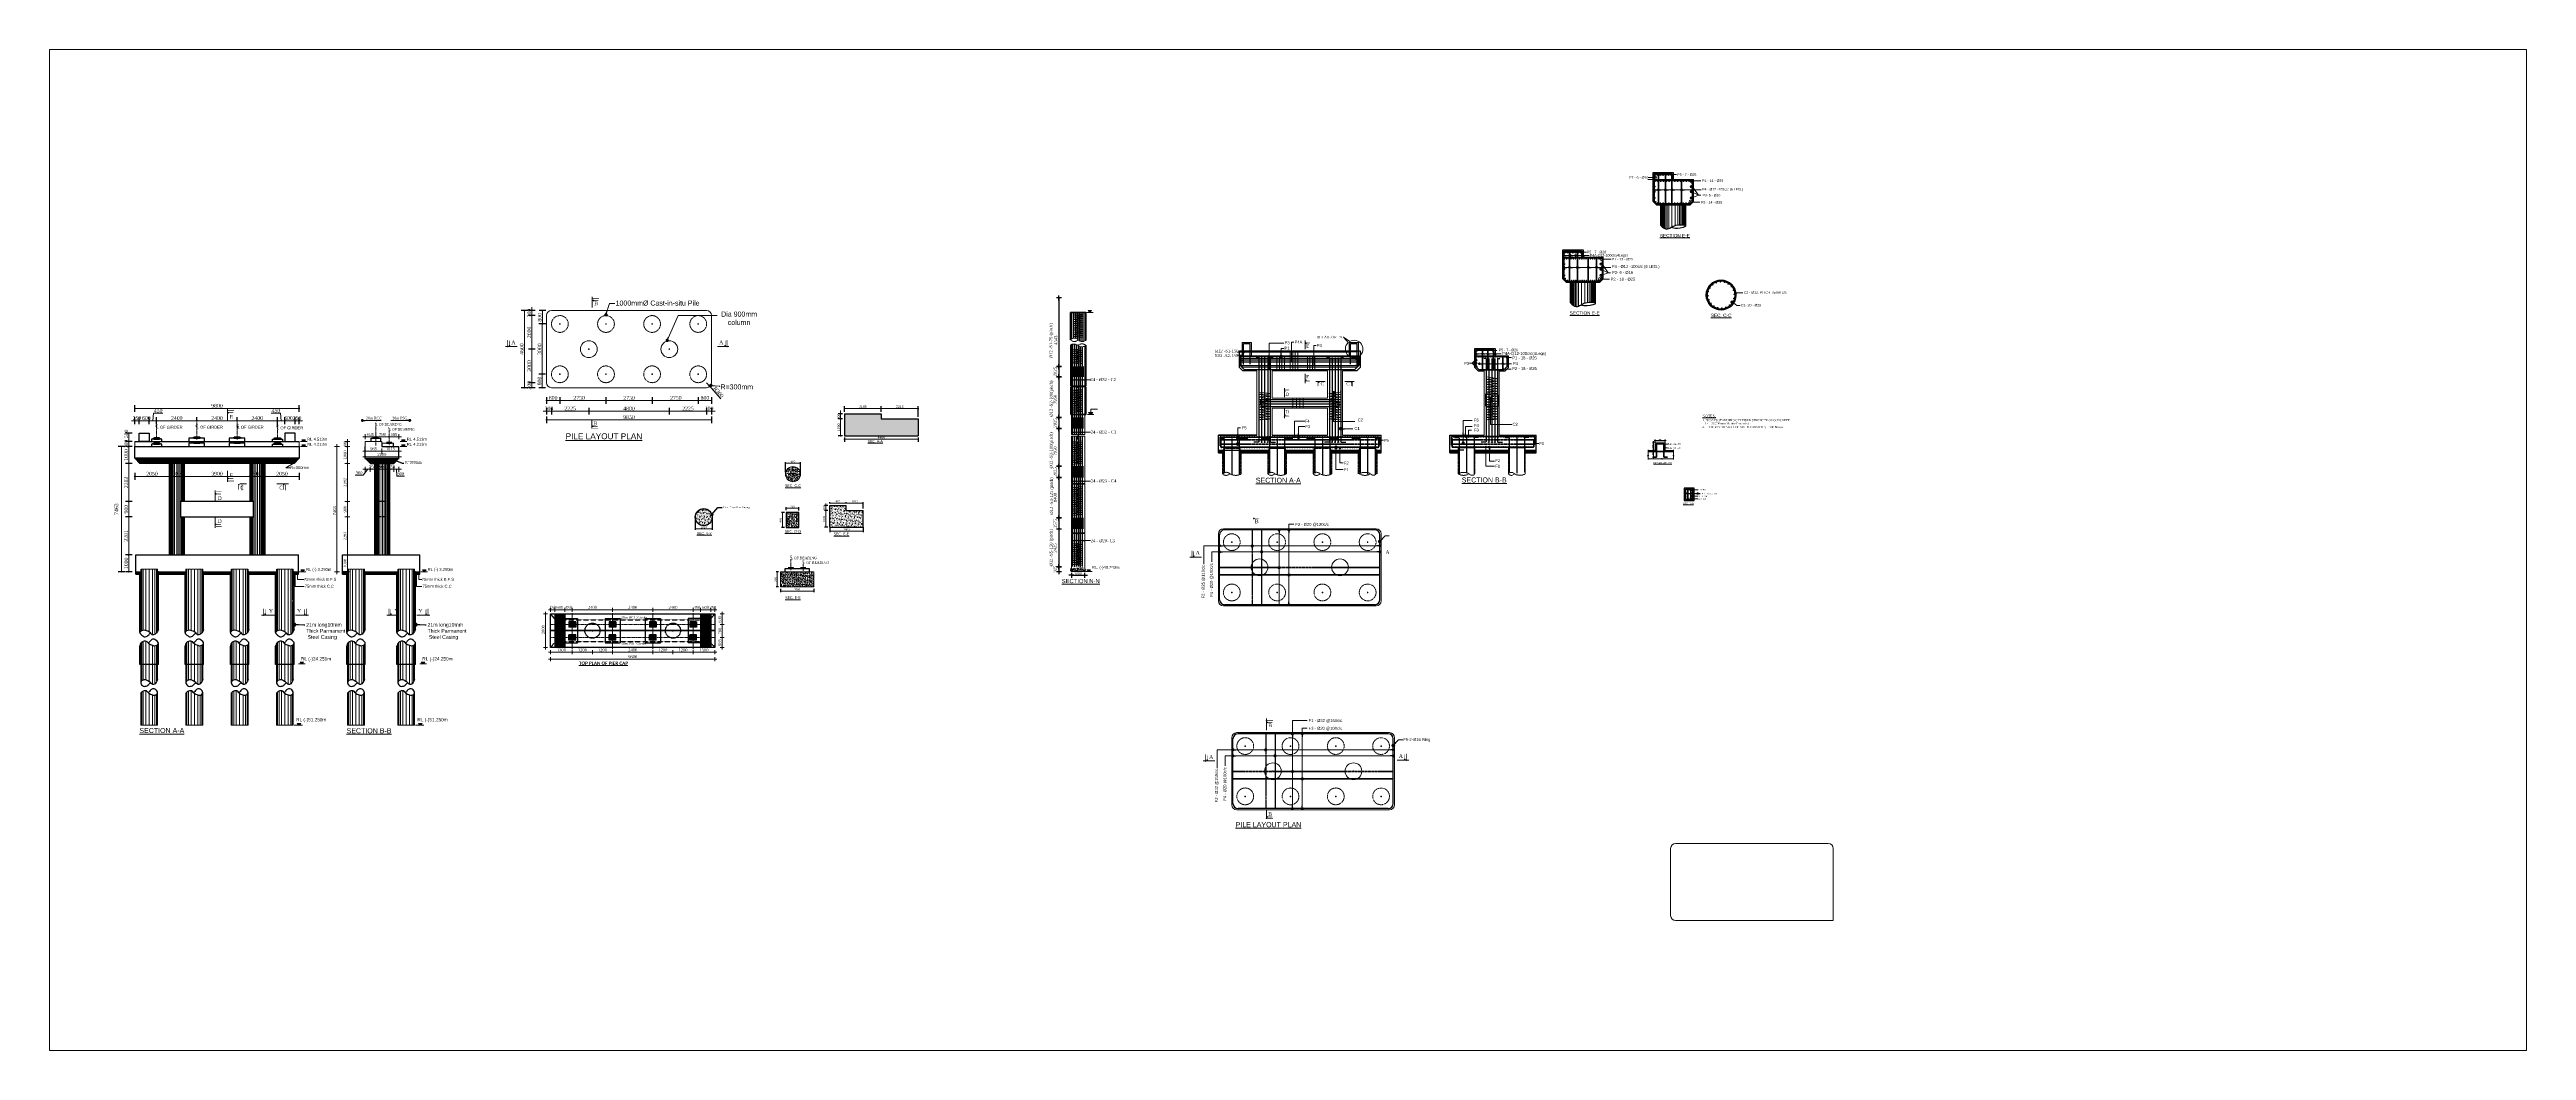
# Model space of a CAD drawing. Header units: millimetres. Extents: x -571543 to 35267, y -84886 to 197746.
# Drawn here: x -471658 to -323981, y 35922 to 95621 of the extents above; entities that cross this region are included whole.
import ezdxf

# ---------------------------------------------------------------- set-up
doc = ezdxf.new("R2010")
doc.units = ezdxf.units.MM
doc.header["$PDMODE"] = 2
for name, pattern in [('CENTER', [2, 1.25, -0.25, 0.25, -0.25]), ('DASHED', [0.75, 0.5, -0.25]), ('DASHED2', [0.375, 0.25, -0.125]), ('DASHEDX2', [38.1, 25.4, -12.7]), ('HIDDEN', [9.525, 6.35, -3.175])]:
    doc.linetypes.add(name, pattern=pattern)
doc.layers.get('Defpoints').update_dxf_attribs({"lineweight": 13})
for name, color, linetype, lineweight in [('Abutment W Line', 200, 'Continuous', 15), ('Ber', 12, 'Continuous', 30), ('Ber-1', 12, 'Continuous', 25), ('Binder', 136, 'Continuous', 15), ('Center Line', 34, 'Continuous', 15), ('Deck Slab', 171, 'Continuous', 18), ('dim', 96, 'Continuous', 25), ('Dimision', 96, 'Continuous', 18), ('hatch', 65, 'Continuous', 15), ('Hatching', 65, 'Continuous', 20), ('Pile', 11, 'Continuous', 15), ('Reinf.', 12, 'Continuous', 30), ('Rod', 12, 'Continuous', 30), ('Rod -2', 5, 'Continuous', 35), ('Steel Casing', 70, 'Continuous', 30), ('Text', 7, 'Continuous', 15)]:
    doc.layers.add(name, color=color, linetype=linetype, lineweight=lineweight)
doc.layers.add('Elevation', color=21, linetype='Continuous')
doc.layers.add('Pire Line', color=11, linetype='Continuous')
doc.styles.add('ROMANS', font='arial.ttf', dxfattribs={"height": 200})
doc.styles.get("Standard").update_dxf_attribs({"font": 'times.ttf'})
doc.dimstyles.new('dim_50', dxfattribs={"dimtxt": 150, "dimasz": 3, "dimexe": 25, "dimexo": 25, "dimgap": 50, "dimtad": 1, "dimdec": 0, "dimtxsty": 'Standard', "dimblk": 'D_TIC', "dimcen": 52.5, "dimse1": 1, "dimse2": 1, "dimclrd": 256, "dimclre": 256, "dimclrt": 256, "dimadec": 0, "dimazin": 0, "dimtfac": 1, "dimtdec": 0, "dimtix": 1, "dimtmove": 0, "dimatfit": 3, "dimldrblk": 'DOT', "dimfxl": 25, "dimfxlon": 1, "dimlwd": -1, "dimarcsym": 0})
doc.dimstyles.new('ISO-25', dxfattribs={"dimtxt": 175, "dimasz": 100, "dimexe": 65, "dimexo": 115.625, "dimgap": 40, "dimtad": 1, "dimtoh": 1, "dimdec": 0, "dimtxsty": 'Standard', "dimblk": 'DOT', "dimcen": 300, "dimclrd": 256, "dimclre": 256, "dimclrt": 256, "dimadec": 0, "dimazin": 0, "dimtfac": 1, "dimtdec": 0, "dimtix": 1, "dimtmove": 0, "dimatfit": 3, "dimldrblk": 'DOT', "dimfxl": 75, "dimlwd": -1, "dimarcsym": 0})
doc.dimstyles.new('ISO-70', dxfattribs={"dimscale": 0, "dimtxt": 70, "dimasz": 0.75, "dimexe": 35, "dimexo": 35, "dimgap": 20, "dimtad": 1, "dimdec": 0, "dimlfac": -1, "dimzin": 1, "dimdsep": 46, "dimtxsty": 'Standard', "dimblk": 'DIM', "dimcen": 60, "dimclrd": 256, "dimclre": 256, "dimclrt": 256, "dimadec": 0, "dimazin": 0, "dimtfac": 1, "dimtdec": 0, "dimtix": 1, "dimtofl": 0, "dimtmove": 0, "dimatfit": 3, "dimldrblk": 'DOT', "dimfxl": 35, "dimfxlon": 1, "dimtolj": 1, "dimlwd": -1, "dimarcsym": 0})
doc.dimstyles.new('ISO-75', dxfattribs={"dimtxt": 75, "dimasz": 1, "dimexe": 35, "dimexo": 35, "dimgap": 35, "dimtad": 1, "dimdec": 0, "dimtxsty": 'Standard', "dimblk": 'D_TIC', "dimcen": 52.5, "dimclrd": 256, "dimclre": 256, "dimclrt": 256, "dimadec": 0, "dimazin": 0, "dimtfac": 1, "dimtdec": 0, "dimtix": 1, "dimtmove": 0, "dimatfit": 3, "dimldrblk": 'DOT', "dimfxl": 35, "dimfxlon": 1, "dimlwd": -1, "dimarcsym": 0})
doc.dimstyles.get("Standard").update_dxf_attribs({"dimtxt": 100, "dimasz": 100, "dimexe": 100, "dimexo": 100, "dimgap": 50, "dimtad": 1, "dimdec": 0, "dimlfac": -1, "dimzin": 0, "dimdsep": 46, "dimtxsty": 'Standard', "dimblk": 'DOT', "dimcen": 0, "dimclrd": 4, "dimclre": 4, "dimclrt": 4, "dimadec": 0, "dimazin": 0, "dimtfac": 1, "dimtdec": 0, "dimtix": 1, "dimtofl": 0, "dimtmove": 0, "dimatfit": 3, "dimfxl": 80, "dimtolj": 1, "dimtzin": 0, "dimlwd": 15, "dimarcsym": 2})

# ---------------------------------------------------------------- blocks, each defined once
blk = doc.blocks.new('_Dot')
at = {"color": 0, "linetype": 'ByBlock', "lineweight": -2}
blk.add_line((-0.5, 0), (-1, 0), dxfattribs=at)
at = {"color": 0, "linetype": 'ByBlock', "const_width": 0.5}
blk.add_lwpolyline([(-0.25, 0, 1), (0.25, 0, 1)], format="xyb", close=True, dxfattribs=at)
blk = doc.blocks.new('*D14')
at = {"layer": 'Defpoints', "color": 0, "ltscale": 5, "transparency": 16777216}
for p in [(-427731, 68025), (-426981, 68262), (-426981, 68020)]:
    blk.add_point(p, dxfattribs=at)
at = {"layer": 'Dimision', "lineweight": -2, "ltscale": 5, "transparency": 16777216}
for p, q in [((-427731, 68141), (-427731, 68327)), ((-426981, 68136), (-426981, 68327))]:
    blk.add_line(p, q, dxfattribs=at)
at = {"layer": 'Dimision', "ltscale": 5, "transparency": 16777216}
blk.add_line((-427671, 68262), (-427041, 68262), dxfattribs=at)
at = {"layer": 'Dimision', "ltscale": 5, "transparency": 16777216, "xscale": 60, "yscale": 60, "zscale": 60, "rotation": 180}
blk.add_blockref('_Dot', (-427731, 68262), dxfattribs=at)
at = {"layer": 'Dimision', "ltscale": 5, "transparency": 16777216, "xscale": 60, "yscale": 60, "zscale": 60}
blk.add_blockref('_Dot', (-426981, 68262), dxfattribs=at)
at = {"layer": 'Dimision', "ltscale": 5, "transparency": 16777216, "insert": (-427356, 68363), "char_height": 120, "attachment_point": 5}
blk.add_mtext('750', dxfattribs=at)
blk = doc.blocks.new('*D15')
at = {"layer": 'Defpoints', "color": 0, "ltscale": 5, "transparency": 16777216}
for p in [(-427961, 68006), (-427731, 68006), (-427731, 67106)]:
    blk.add_point(p, dxfattribs=at)
at = {"layer": 'Dimision', "lineweight": -2, "ltscale": 5, "transparency": 16777216}
for p, q in [((-427847, 68006), (-428026, 68006)), ((-427847, 67106), (-428026, 67106))]:
    blk.add_line(p, q, dxfattribs=at)
at = {"layer": 'Dimision', "ltscale": 5, "transparency": 16777216}
blk.add_line((-427961, 67166), (-427961, 67946), dxfattribs=at)
at = {"layer": 'Dimision', "ltscale": 5, "transparency": 16777216, "xscale": 60, "yscale": 60, "zscale": 60}
for p, rotation in [((-427961, 68006), 90), ((-427961, 67106), 270)]:
    blk.add_blockref('_Dot', p, dxfattribs=dict(at, rotation=rotation))
at = {"layer": 'Dimision', "ltscale": 5, "transparency": 16777216, "insert": (-428062, 67556), "char_height": 120, "attachment_point": 5, "rotation": 90}
blk.add_mtext('900', dxfattribs=at)
blk = doc.blocks.new('*D18')
at = {"layer": 'Defpoints', "color": 0, "ltscale": 3, "transparency": 16777216}
for p in [(-466937, 70940), (-466124, 71939), (-465974, 70940)]:
    blk.add_point(p, dxfattribs=at)
at = {"layer": 'Dimision', "lineweight": -2, "ltscale": 3, "transparency": 16777216}
for p, q in [((-466737, 71939), (-467137, 71939)), ((-466737, 70940), (-467137, 70940))]:
    blk.add_line(p, q, dxfattribs=at)
at = {"layer": 'Dimision', "ltscale": 3, "transparency": 16777216}
blk.add_line((-466937, 71839), (-466937, 71040), dxfattribs=at)
at = {"layer": 'Dimision', "ltscale": 3, "transparency": 16777216, "xscale": 100, "yscale": 100, "zscale": 100}
for p, rotation in [((-466937, 71939), 90), ((-466937, 70940), 270)]:
    blk.add_blockref('_Dot', p, dxfattribs=dict(at, rotation=rotation))
at = {"layer": 'Dimision', "ltscale": 3, "transparency": 16777216, "insert": (-467091, 71440), "char_height": 225, "attachment_point": 5, "rotation": 90}
blk.add_mtext('1000', dxfattribs=at)
blk = doc.blocks.new('*D19')
at = {"layer": 'Defpoints', "color": 0, "ltscale": 3, "transparency": 16777216}
for p in [(-465378, 65477), (-466937, 64477), (-465178, 64477)]:
    blk.add_point(p, dxfattribs=at)
at = {"layer": 'Dimision', "lineweight": -2, "ltscale": 3, "transparency": 16777216}
for p, q in [((-466737, 65477), (-467137, 65477)), ((-466737, 64477), (-467137, 64477))]:
    blk.add_line(p, q, dxfattribs=at)
at = {"layer": 'Dimision', "ltscale": 3, "transparency": 16777216}
blk.add_line((-466937, 65377), (-466937, 64577), dxfattribs=at)
at = {"layer": 'Dimision', "ltscale": 3, "transparency": 16777216, "xscale": 100, "yscale": 100, "zscale": 100}
for p, rotation in [((-466937, 65477), 90), ((-466937, 64477), 270)]:
    blk.add_blockref('_Dot', p, dxfattribs=dict(at, rotation=rotation))
at = {"layer": 'Dimision', "ltscale": 3, "transparency": 16777216, "insert": (-467091, 64977), "char_height": 225, "attachment_point": 5, "rotation": 90}
blk.add_mtext('1000', dxfattribs=at)
blk = doc.blocks.new('*D20')
at = {"layer": 'Defpoints', "color": 0, "ltscale": 3, "transparency": 16777216}
for p in [(-463969, 67757), (-466937, 65477), (-465076, 65477)]:
    blk.add_point(p, dxfattribs=at)
at = {"layer": 'Dimision', "lineweight": -2, "ltscale": 3, "transparency": 16777216}
for p, q in [((-466737, 67757), (-467137, 67757)), ((-466737, 65477), (-467137, 65477))]:
    blk.add_line(p, q, dxfattribs=at)
at = {"layer": 'Dimision', "ltscale": 3, "transparency": 16777216}
blk.add_line((-466937, 67657), (-466937, 65577), dxfattribs=at)
at = {"layer": 'Dimision', "ltscale": 3, "transparency": 16777216, "xscale": 100, "yscale": 100, "zscale": 100}
for p, rotation in [((-466937, 67757), 90), ((-466937, 65477), 270)]:
    blk.add_blockref('_Dot', p, dxfattribs=dict(at, rotation=rotation))
at = {"layer": 'Dimision', "ltscale": 3, "transparency": 16777216, "insert": (-467091, 66617), "char_height": 225, "attachment_point": 5, "rotation": 90}
blk.add_mtext('2281', dxfattribs=at)
blk = doc.blocks.new('*D21')
at = {"layer": 'Defpoints', "color": 0, "ltscale": 3, "transparency": 16777216}
for p in [(-465723, 72739), (-465273, 73484), (-465273, 72736)]:
    blk.add_point(p, dxfattribs=at)
at = {"layer": 'Dimision', "ltscale": 3, "transparency": 16777216}
for p, q in [((-465498, 73484), (-465463, 73925)), ((-465463, 73925), (-464902, 73925)), ((-465623, 73484), (-465373, 73484))]:
    blk.add_line(p, q, dxfattribs=at)
at = {"layer": 'Dimision', "lineweight": -2, "ltscale": 3, "transparency": 16777216}
for p, q in [((-465723, 73284), (-465723, 73684)), ((-465273, 73284), (-465273, 73684))]:
    blk.add_line(p, q, dxfattribs=at)
at = {"layer": 'Dimision', "ltscale": 3, "transparency": 16777216, "xscale": 100, "yscale": 100, "zscale": 100, "rotation": 180}
blk.add_blockref('_Dot', (-465723, 73484), dxfattribs=at)
at = {"layer": 'Dimision', "ltscale": 3, "transparency": 16777216, "xscale": 100, "yscale": 100, "zscale": 100}
blk.add_blockref('_Dot', (-465273, 73484), dxfattribs=at)
at = {"layer": 'Dimision', "ltscale": 3, "transparency": 16777216, "insert": (-465182, 74080), "char_height": 225, "attachment_point": 5}
blk.add_mtext('450', dxfattribs=at)
blk = doc.blocks.new('*D22')
at = {"layer": 'Defpoints', "color": 0, "ltscale": 3, "transparency": 16777216}
for p in [(-465273, 73484), (-465273, 72736), (-462873, 73378)]:
    blk.add_point(p, dxfattribs=at)
at = {"layer": 'Dimision', "lineweight": -2, "ltscale": 3, "transparency": 16777216}
for p, q in [((-465273, 73284), (-465273, 73684)), ((-462873, 73484), (-462873, 73684))]:
    blk.add_line(p, q, dxfattribs=at)
at = {"layer": 'Dimision', "ltscale": 3, "transparency": 16777216}
blk.add_line((-462973, 73484), (-465173, 73484), dxfattribs=at)
at = {"layer": 'Dimision', "ltscale": 3, "transparency": 16777216, "xscale": 100, "yscale": 100, "zscale": 100, "rotation": 180}
blk.add_blockref('_Dot', (-465273, 73484), dxfattribs=at)
at = {"layer": 'Dimision', "ltscale": 3, "transparency": 16777216, "xscale": 100, "yscale": 100, "zscale": 100}
blk.add_blockref('_Dot', (-462873, 73484), dxfattribs=at)
at = {"layer": 'Dimision', "ltscale": 3, "transparency": 16777216, "insert": (-464073, 73639), "char_height": 225, "attachment_point": 5}
blk.add_mtext('2400', dxfattribs=at)
blk = doc.blocks.new('*D23')
at = {"layer": 'Defpoints', "color": 0, "ltscale": 3, "transparency": 16777216}
for p in [(-462873, 73484), (-462873, 73378), (-460473, 73318)]:
    blk.add_point(p, dxfattribs=at)
at = {"layer": 'Dimision', "lineweight": -2, "ltscale": 3, "transparency": 16777216}
for p, q in [((-462873, 73484), (-462873, 73684)), ((-460473, 73433), (-460473, 73684))]:
    blk.add_line(p, q, dxfattribs=at)
at = {"layer": 'Dimision', "ltscale": 3, "transparency": 16777216}
blk.add_line((-460573, 73484), (-462773, 73484), dxfattribs=at)
at = {"layer": 'Dimision', "ltscale": 3, "transparency": 16777216, "xscale": 100, "yscale": 100, "zscale": 100, "rotation": 180}
blk.add_blockref('_Dot', (-462873, 73484), dxfattribs=at)
at = {"layer": 'Dimision', "ltscale": 3, "transparency": 16777216, "xscale": 100, "yscale": 100, "zscale": 100}
blk.add_blockref('_Dot', (-460473, 73484), dxfattribs=at)
at = {"layer": 'Dimision', "ltscale": 3, "transparency": 16777216, "insert": (-461673, 73639), "char_height": 225, "attachment_point": 5}
blk.add_mtext('2400', dxfattribs=at)
blk = doc.blocks.new('*D24')
at = {"layer": 'Defpoints', "color": 0, "ltscale": 3, "transparency": 16777216}
for p in [(-456773, 74218), (-466573, 73724), (-456773, 73607)]:
    blk.add_point(p, dxfattribs=at)
at = {"layer": 'Dimision', "lineweight": -2, "ltscale": 3, "transparency": 16777216}
for p, q in [((-466573, 74018), (-466573, 74418)), ((-456773, 74018), (-456773, 74418))]:
    blk.add_line(p, q, dxfattribs=at)
at = {"layer": 'Dimision', "ltscale": 3, "transparency": 16777216}
blk.add_line((-466473, 74218), (-456873, 74218), dxfattribs=at)
at = {"layer": 'Dimision', "ltscale": 3, "transparency": 16777216, "xscale": 100, "yscale": 100, "zscale": 100, "rotation": 180}
blk.add_blockref('_Dot', (-466573, 74218), dxfattribs=at)
at = {"layer": 'Dimision', "ltscale": 3, "transparency": 16777216, "xscale": 100, "yscale": 100, "zscale": 100}
blk.add_blockref('_Dot', (-456773, 74218), dxfattribs=at)
at = {"layer": 'Dimision', "ltscale": 3, "transparency": 16777216, "insert": (-461673, 74373), "char_height": 225, "attachment_point": 5}
blk.add_mtext('9800', dxfattribs=at)
blk = doc.blocks.new('*D26')
at = {"layer": 'Defpoints', "color": 0, "ltscale": 3, "transparency": 16777216}
for p in [(-466937, 72239), (-466937, 71939), (-466323, 72239)]:
    blk.add_point(p, dxfattribs=at)
at = {"layer": 'Dimision', "ltscale": 3, "transparency": 16777216}
for p, q in [((-466937, 72339), (-466937, 72439)), ((-466937, 71939), (-466937, 72239)), ((-466937, 71839), (-466937, 71739))]:
    blk.add_line(p, q, dxfattribs=at)
at = {"layer": 'Dimision', "lineweight": -2, "ltscale": 3, "transparency": 16777216}
for p, q in [((-466737, 72239), (-467137, 72239)), ((-466937, 71939), (-467137, 71939))]:
    blk.add_line(p, q, dxfattribs=at)
at = {"layer": 'Dimision', "ltscale": 3, "transparency": 16777216, "xscale": 100, "yscale": 100, "zscale": 100}
for p, rotation in [((-466937, 72239), 270), ((-466937, 71939), 90)]:
    blk.add_blockref('_Dot', p, dxfattribs=dict(at, rotation=rotation))
at = {"layer": 'Dimision', "ltscale": 3, "transparency": 16777216, "insert": (-467091, 72089), "char_height": 225, "attachment_point": 5, "rotation": 90}
blk.add_mtext('300', dxfattribs=at)
blk = doc.blocks.new('*D25')
at = {"layer": 'Defpoints', "color": 0, "ltscale": 3, "transparency": 16777216}
for p in [(-460473, 73318), (-458073, 73484), (-458073, 73378)]:
    blk.add_point(p, dxfattribs=at)
at = {"layer": 'Dimision', "lineweight": -2, "ltscale": 3, "transparency": 16777216}
for p, q in [((-460473, 73433), (-460473, 73684)), ((-458073, 73484), (-458073, 73684))]:
    blk.add_line(p, q, dxfattribs=at)
at = {"layer": 'Dimision', "ltscale": 3, "transparency": 16777216}
blk.add_line((-460373, 73484), (-458173, 73484), dxfattribs=at)
at = {"layer": 'Dimision', "ltscale": 3, "transparency": 16777216, "xscale": 100, "yscale": 100, "zscale": 100, "rotation": 180}
blk.add_blockref('_Dot', (-460473, 73484), dxfattribs=at)
at = {"layer": 'Dimision', "ltscale": 3, "transparency": 16777216, "xscale": 100, "yscale": 100, "zscale": 100}
blk.add_blockref('_Dot', (-458073, 73484), dxfattribs=at)
at = {"layer": 'Dimision', "ltscale": 3, "transparency": 16777216, "insert": (-459273, 73639), "char_height": 225, "attachment_point": 5}
blk.add_mtext('2400', dxfattribs=at)
blk = doc.blocks.new('*D28')
at = {"layer": 'Defpoints', "color": 0, "ltscale": 3, "transparency": 16777216}
for p in [(-466323, 73484), (-466323, 72749), (-465723, 72739)]:
    blk.add_point(p, dxfattribs=at)
at = {"layer": 'Dimision', "lineweight": -2, "ltscale": 3, "transparency": 16777216}
for p, q in [((-466323, 73284), (-466323, 73684)), ((-465723, 73284), (-465723, 73684))]:
    blk.add_line(p, q, dxfattribs=at)
at = {"layer": 'Dimision', "ltscale": 3, "transparency": 16777216}
blk.add_line((-465823, 73484), (-466223, 73484), dxfattribs=at)
at = {"layer": 'Dimision', "ltscale": 3, "transparency": 16777216, "xscale": 100, "yscale": 100, "zscale": 100, "rotation": 180}
blk.add_blockref('_Dot', (-466323, 73484), dxfattribs=at)
at = {"layer": 'Dimision', "ltscale": 3, "transparency": 16777216, "xscale": 100, "yscale": 100, "zscale": 100}
blk.add_blockref('_Dot', (-465723, 73484), dxfattribs=at)
at = {"layer": 'Dimision', "ltscale": 3, "transparency": 16777216, "insert": (-465885, 73639), "char_height": 225, "attachment_point": 5}
blk.add_mtext('600', dxfattribs=at)
blk = doc.blocks.new('*D29')
at = {"layer": 'Defpoints', "color": 0, "ltscale": 3, "transparency": 16777216}
for p in [(-466573, 73484), (-466323, 72449), (-466573, 71449)]:
    blk.add_point(p, dxfattribs=at)
at = {"layer": 'Dimision', "ltscale": 3, "transparency": 16777216}
for p, q in [((-466673, 73484), (-466773, 73484)), ((-466323, 73484), (-466573, 73484)), ((-466223, 73484), (-466123, 73484))]:
    blk.add_line(p, q, dxfattribs=at)
at = {"layer": 'Dimision', "lineweight": -2, "ltscale": 3, "transparency": 16777216}
for p, q in [((-466573, 73284), (-466573, 73684)), ((-466323, 73284), (-466323, 73684))]:
    blk.add_line(p, q, dxfattribs=at)
at = {"layer": 'Dimision', "ltscale": 3, "transparency": 16777216, "xscale": 100, "yscale": 100, "zscale": 100}
blk.add_blockref('_Dot', (-466573, 73484), dxfattribs=at)
at = {"layer": 'Dimision', "ltscale": 3, "transparency": 16777216, "xscale": 100, "yscale": 100, "zscale": 100, "rotation": 180}
blk.add_blockref('_Dot', (-466323, 73484), dxfattribs=at)
at = {"layer": 'Dimision', "ltscale": 3, "transparency": 16777216, "insert": (-466448, 73639), "char_height": 225, "attachment_point": 5}
blk.add_mtext('250', dxfattribs=at)
blk = doc.blocks.new('*D30')
at = {"layer": 'Defpoints', "color": 0, "ltscale": 3, "transparency": 16777216}
for p in [(-457023, 72749), (-456773, 73484), (-456773, 72239)]:
    blk.add_point(p, dxfattribs=at)
at = {"layer": 'Dimision', "ltscale": 3, "transparency": 16777216}
for p, q in [((-457123, 73484), (-457223, 73484)), ((-457023, 73484), (-456773, 73484)), ((-456673, 73484), (-456573, 73484))]:
    blk.add_line(p, q, dxfattribs=at)
at = {"layer": 'Dimision', "lineweight": -2, "ltscale": 3, "transparency": 16777216}
for p, q in [((-457023, 73284), (-457023, 73684)), ((-456773, 73284), (-456773, 73684))]:
    blk.add_line(p, q, dxfattribs=at)
at = {"layer": 'Dimision', "ltscale": 3, "transparency": 16777216, "xscale": 100, "yscale": 100, "zscale": 100}
blk.add_blockref('_Dot', (-457023, 73484), dxfattribs=at)
at = {"layer": 'Dimision', "ltscale": 3, "transparency": 16777216, "xscale": 100, "yscale": 100, "zscale": 100, "rotation": 180}
blk.add_blockref('_Dot', (-456773, 73484), dxfattribs=at)
at = {"layer": 'Dimision', "ltscale": 3, "transparency": 16777216, "insert": (-456898, 73639), "char_height": 225, "attachment_point": 5}
blk.add_mtext('250', dxfattribs=at)
blk = doc.blocks.new('*D31')
at = {"layer": 'Defpoints', "color": 0, "ltscale": 3, "transparency": 16777216}
for p in [(-466573, 71240), (-464523, 70438), (-464523, 70165)]:
    blk.add_point(p, dxfattribs=at)
at = {"layer": 'Dimision', "lineweight": -2, "ltscale": 3, "transparency": 16777216}
for p, q in [((-466573, 70365), (-466573, 69965)), ((-464523, 70323), (-464523, 69965))]:
    blk.add_line(p, q, dxfattribs=at)
at = {"layer": 'Dimision', "ltscale": 3, "transparency": 16777216}
blk.add_line((-466473, 70165), (-464623, 70165), dxfattribs=at)
at = {"layer": 'Dimision', "ltscale": 3, "transparency": 16777216, "xscale": 100, "yscale": 100, "zscale": 100, "rotation": 180}
blk.add_blockref('_Dot', (-466573, 70165), dxfattribs=at)
at = {"layer": 'Dimision', "ltscale": 3, "transparency": 16777216, "xscale": 100, "yscale": 100, "zscale": 100}
blk.add_blockref('_Dot', (-464523, 70165), dxfattribs=at)
at = {"layer": 'Dimision', "ltscale": 3, "transparency": 16777216, "insert": (-465548, 70319), "char_height": 225, "attachment_point": 5}
blk.add_mtext('2050', dxfattribs=at)
blk = doc.blocks.new('*D32')
at = {"layer": 'Defpoints', "color": 0, "ltscale": 3, "transparency": 16777216}
for p in [(-463623, 70432), (-459723, 70317), (-459723, 70165)]:
    blk.add_point(p, dxfattribs=at)
at = {"layer": 'Dimision', "lineweight": -2, "ltscale": 3, "transparency": 16777216}
for p, q in [((-463623, 70317), (-463623, 69965)), ((-459723, 70201), (-459723, 69965))]:
    blk.add_line(p, q, dxfattribs=at)
at = {"layer": 'Dimision', "ltscale": 3, "transparency": 16777216}
blk.add_line((-463523, 70165), (-459823, 70165), dxfattribs=at)
at = {"layer": 'Dimision', "ltscale": 3, "transparency": 16777216, "xscale": 100, "yscale": 100, "zscale": 100, "rotation": 180}
blk.add_blockref('_Dot', (-463623, 70165), dxfattribs=at)
at = {"layer": 'Dimision', "ltscale": 3, "transparency": 16777216, "xscale": 100, "yscale": 100, "zscale": 100}
blk.add_blockref('_Dot', (-459723, 70165), dxfattribs=at)
at = {"layer": 'Dimision', "ltscale": 3, "transparency": 16777216, "insert": (-461673, 70319), "char_height": 225, "attachment_point": 5}
blk.add_mtext('3900', dxfattribs=at)
blk = doc.blocks.new('*D33')
at = {"layer": 'Defpoints', "color": 0, "ltscale": 3, "transparency": 16777216}
for p in [(-456773, 71240), (-458823, 70438), (-456773, 70165)]:
    blk.add_point(p, dxfattribs=at)
at = {"layer": 'Dimision', "lineweight": -2, "ltscale": 3, "transparency": 16777216}
for p, q in [((-458823, 70323), (-458823, 69965)), ((-456773, 70365), (-456773, 69965))]:
    blk.add_line(p, q, dxfattribs=at)
at = {"layer": 'Dimision', "ltscale": 3, "transparency": 16777216}
blk.add_line((-458723, 70165), (-456873, 70165), dxfattribs=at)
at = {"layer": 'Dimision', "ltscale": 3, "transparency": 16777216, "xscale": 100, "yscale": 100, "zscale": 100, "rotation": 180}
blk.add_blockref('_Dot', (-458823, 70165), dxfattribs=at)
at = {"layer": 'Dimision', "ltscale": 3, "transparency": 16777216, "xscale": 100, "yscale": 100, "zscale": 100}
blk.add_blockref('_Dot', (-456773, 70165), dxfattribs=at)
at = {"layer": 'Dimision', "ltscale": 3, "transparency": 16777216, "insert": (-457798, 70319), "char_height": 225, "attachment_point": 5}
blk.add_mtext('2050', dxfattribs=at)
blk = doc.blocks.new('D_TIC')
at = {"layer": 'Dimision', "ltscale": 5}
for p, q in [((-60, 0), (60, 0)), ((0, 60), (0, -60))]:
    blk.add_line(p, q, dxfattribs=at)
at = {"layer": 'Dimision', "ltscale": 5, "const_width": 20}
blk.add_lwpolyline([(-10, 0, 1), (10, 0, 1)], format="xyb", close=True, dxfattribs=at)
blk = doc.blocks.new('*D35')
at = {"layer": 'Defpoints', "color": 0, "ltscale": 10, "transparency": 16777216}
for p in [(-453901, 65477), (-453484, 65477), (-454543, 64477)]:
    blk.add_point(p, dxfattribs=at)
at = {"layer": 'Dimision', "ltscale": 10, "transparency": 16777216}
blk.add_line((-453901, 64479), (-453901, 65474), dxfattribs=at)
at = {"layer": 'Dimision', "ltscale": 10, "transparency": 16777216, "xscale": 2.5, "yscale": 2.5, "zscale": 2.5}
for p, rotation in [((-453901, 65477), 90), ((-453901, 64477), 270)]:
    blk.add_blockref('D_TIC', p, dxfattribs=dict(at, rotation=rotation))
at = {"layer": 'Dimision', "lineweight": 25, "ltscale": 10, "transparency": 16777216, "insert": (-454040, 64977), "char_height": 175, "attachment_point": 5, "rotation": 90}
blk.add_mtext('1000', dxfattribs=at)
blk = doc.blocks.new('*D36')
at = {"layer": 'Defpoints', "color": 0, "ltscale": 10, "transparency": 16777216}
for p in [(-453900, 71940), (-453751, 70940), (-453668, 71940)]:
    blk.add_point(p, dxfattribs=at)
at = {"layer": 'Dimision', "ltscale": 10, "transparency": 16777216}
blk.add_line((-453900, 70942), (-453900, 71937), dxfattribs=at)
at = {"layer": 'Dimision', "ltscale": 10, "transparency": 16777216, "xscale": 2.5, "yscale": 2.5, "zscale": 2.5}
for p, rotation in [((-453900, 71940), 90), ((-453900, 70940), 270)]:
    blk.add_blockref('D_TIC', p, dxfattribs=dict(at, rotation=rotation))
at = {"layer": 'Dimision', "lineweight": 25, "ltscale": 10, "transparency": 16777216, "insert": (-454039, 71440), "char_height": 175, "attachment_point": 5, "rotation": 90}
blk.add_mtext('1000', dxfattribs=at)
blk = doc.blocks.new('*D37')
at = {"layer": 'Defpoints', "color": 0, "ltscale": 10, "transparency": 16777216}
for p in [(-452831, 72372), (-452196, 72527), (-452196, 72357)]:
    blk.add_point(p, dxfattribs=at)
at = {"layer": 'Dimision', "ltscale": 10, "transparency": 16777216}
blk.add_line((-452828, 72527), (-452199, 72527), dxfattribs=at)
at = {"layer": 'Dimision', "ltscale": 10, "transparency": 16777216, "xscale": 2.5, "yscale": 2.5, "zscale": 2.5, "rotation": 180}
blk.add_blockref('D_TIC', (-452831, 72527), dxfattribs=at)
at = {"layer": 'Dimision', "ltscale": 10, "transparency": 16777216, "xscale": 2.5, "yscale": 2.5, "zscale": 2.5}
blk.add_blockref('D_TIC', (-452196, 72527), dxfattribs=at)
at = {"layer": 'Dimision', "lineweight": 25, "ltscale": 10, "transparency": 16777216, "insert": (-452514, 72666), "char_height": 175, "attachment_point": 5}
blk.add_mtext('635', dxfattribs=at)
blk = doc.blocks.new('*D38')
at = {"layer": 'Defpoints', "color": 0, "ltscale": 10, "transparency": 16777216}
for p in [(-451417, 72527), (-452196, 72357), (-451417, 72311)]:
    blk.add_point(p, dxfattribs=at)
at = {"layer": 'Dimision', "ltscale": 10, "transparency": 16777216}
blk.add_line((-452194, 72527), (-451419, 72527), dxfattribs=at)
at = {"layer": 'Dimision', "ltscale": 10, "transparency": 16777216, "xscale": 2.5, "yscale": 2.5, "zscale": 2.5, "rotation": 180}
blk.add_blockref('D_TIC', (-452196, 72527), dxfattribs=at)
at = {"layer": 'Dimision', "ltscale": 10, "transparency": 16777216, "xscale": 2.5, "yscale": 2.5, "zscale": 2.5}
blk.add_blockref('D_TIC', (-451417, 72527), dxfattribs=at)
at = {"layer": 'Dimision', "lineweight": 25, "ltscale": 10, "transparency": 16777216, "insert": (-451807, 72666), "char_height": 175, "attachment_point": 5}
blk.add_mtext('780', dxfattribs=at)
blk = doc.blocks.new('*D39')
at = {"layer": 'Defpoints', "color": 0, "ltscale": 10, "transparency": 16777216}
for p in [(-450832, 72527), (-451417, 72311), (-450832, 72337)]:
    blk.add_point(p, dxfattribs=at)
at = {"layer": 'Dimision', "ltscale": 10, "transparency": 16777216}
blk.add_line((-451414, 72527), (-450834, 72527), dxfattribs=at)
at = {"layer": 'Dimision', "ltscale": 10, "transparency": 16777216, "xscale": 2.5, "yscale": 2.5, "zscale": 2.5, "rotation": 180}
blk.add_blockref('D_TIC', (-451417, 72527), dxfattribs=at)
at = {"layer": 'Dimision', "ltscale": 10, "transparency": 16777216, "xscale": 2.5, "yscale": 2.5, "zscale": 2.5}
blk.add_blockref('D_TIC', (-450832, 72527), dxfattribs=at)
at = {"layer": 'Dimision', "lineweight": 25, "ltscale": 10, "transparency": 16777216, "insert": (-451124, 72666), "char_height": 175, "attachment_point": 5}
blk.add_mtext('585', dxfattribs=at)
blk = doc.blocks.new('*D40')
at = {"layer": 'Defpoints', "color": 0, "ltscale": 10, "transparency": 16777216}
for p in [(-452282, 70940), (-451382, 70940), (-451382, 70590)]:
    blk.add_point(p, dxfattribs=at)
at = {"layer": 'Dimision', "ltscale": 10, "transparency": 16777216}
blk.add_line((-452279, 70590), (-451384, 70590), dxfattribs=at)
at = {"layer": 'Dimision', "ltscale": 10, "transparency": 16777216, "xscale": 2.5, "yscale": 2.5, "zscale": 2.5, "rotation": 180}
blk.add_blockref('D_TIC', (-452282, 70590), dxfattribs=at)
at = {"layer": 'Dimision', "ltscale": 10, "transparency": 16777216, "xscale": 2.5, "yscale": 2.5, "zscale": 2.5}
blk.add_blockref('D_TIC', (-451382, 70590), dxfattribs=at)
at = {"layer": 'Dimision', "lineweight": 25, "ltscale": 10, "transparency": 16777216, "insert": (-451832, 70729), "char_height": 175, "attachment_point": 5}
blk.add_mtext('900', dxfattribs=at)
blk = doc.blocks.new('*D41')
at = {"layer": 'Defpoints', "color": 0, "ltscale": 10, "transparency": 16777216}
for p in [(-452532, 70940), (-452282, 70940), (-452532, 70590)]:
    blk.add_point(p, dxfattribs=at)
at = {"layer": 'Dimision', "ltscale": 10, "transparency": 16777216}
for p, q in [((-452534, 70590), (-452537, 70590)), ((-452282, 70590), (-452532, 70590)), ((-452279, 70590), (-452277, 70590))]:
    blk.add_line(p, q, dxfattribs=at)
at = {"layer": 'Dimision', "ltscale": 10, "transparency": 16777216, "xscale": 2.5, "yscale": 2.5, "zscale": 2.5}
blk.add_blockref('D_TIC', (-452532, 70590), dxfattribs=at)
at = {"layer": 'Dimision', "ltscale": 10, "transparency": 16777216, "xscale": 2.5, "yscale": 2.5, "zscale": 2.5, "rotation": 180}
blk.add_blockref('D_TIC', (-452282, 70590), dxfattribs=at)
at = {"layer": 'Dimision', "lineweight": 25, "ltscale": 10, "transparency": 16777216, "insert": (-452407, 70729), "char_height": 175, "attachment_point": 5}
blk.add_mtext('250', dxfattribs=at)
blk = doc.blocks.new('*D42')
at = {"layer": 'Defpoints', "color": 0, "ltscale": 10, "transparency": 16777216}
for p in [(-452831, 71333), (-450832, 71628), (-450832, 71333)]:
    blk.add_point(p, dxfattribs=at)
at = {"layer": 'Dimision', "ltscale": 10, "transparency": 16777216}
blk.add_line((-452829, 71333), (-450834, 71333), dxfattribs=at)
at = {"layer": 'Dimision', "ltscale": 10, "transparency": 16777216, "xscale": 2.5, "yscale": 2.5, "zscale": 2.5, "rotation": 180}
blk.add_blockref('D_TIC', (-452831, 71333), dxfattribs=at)
at = {"layer": 'Dimision', "ltscale": 10, "transparency": 16777216, "xscale": 2.5, "yscale": 2.5, "zscale": 2.5}
blk.add_blockref('D_TIC', (-450832, 71333), dxfattribs=at)
at = {"layer": 'Dimision', "lineweight": 25, "ltscale": 10, "transparency": 16777216, "insert": (-451842, 71472), "char_height": 175, "attachment_point": 5}
blk.add_mtext('2000', dxfattribs=at)
blk = doc.blocks.new('*D43')
at = {"layer": 'Defpoints', "color": 0, "ltscale": 10, "transparency": 16777216}
for p in [(-454526, 71940), (-452831, 71940), (-453789, 64477)]:
    blk.add_point(p, dxfattribs=at)
at = {"layer": 'Dimision', "ltscale": 10, "transparency": 16777216}
blk.add_line((-454526, 64479), (-454526, 71937), dxfattribs=at)
at = {"layer": 'Dimision', "ltscale": 10, "transparency": 16777216, "xscale": 2.5, "yscale": 2.5, "zscale": 2.5}
for p, rotation in [((-454526, 71940), 90), ((-454526, 64477), 270)]:
    blk.add_blockref('D_TIC', p, dxfattribs=dict(at, rotation=rotation))
at = {"layer": 'Dimision', "lineweight": 25, "ltscale": 10, "transparency": 16777216, "insert": (-454665, 68110), "char_height": 175, "attachment_point": 5, "rotation": 90}
blk.add_mtext('7463', dxfattribs=at)
blk = doc.blocks.new('*D44')
at = {"layer": 'Defpoints', "color": 0, "ltscale": 3, "transparency": 16777216}
for p in [(-439289, 59960), (-438089, 59960), (-438089, 59671)]:
    blk.add_point(p, dxfattribs=at)
at = {"layer": 'Dimision', "ltscale": 3, "transparency": 16777216}
blk.add_line((-439287, 59671), (-438091, 59671), dxfattribs=at)
at = {"layer": 'Dimision', "ltscale": 3, "transparency": 16777216, "xscale": 2, "yscale": 2, "zscale": 2, "rotation": 180}
blk.add_blockref('D_TIC', (-439289, 59671), dxfattribs=at)
at = {"layer": 'Dimision', "ltscale": 3, "transparency": 16777216, "xscale": 2, "yscale": 2, "zscale": 2}
blk.add_blockref('D_TIC', (-438089, 59671), dxfattribs=at)
at = {"layer": 'Dimision', "ltscale": 3, "transparency": 16777216, "insert": (-438689, 59810), "char_height": 175, "attachment_point": 5}
blk.add_mtext('1200', dxfattribs=at)
blk = doc.blocks.new('*D45')
at = {"layer": 'Defpoints', "color": 0, "ltscale": 3, "transparency": 16777216}
for p in [(-433289, 59892), (-431989, 59892), (-431989, 59671)]:
    blk.add_point(p, dxfattribs=at)
at = {"layer": 'Dimision', "ltscale": 3, "transparency": 16777216}
blk.add_line((-433287, 59671), (-431991, 59671), dxfattribs=at)
at = {"layer": 'Dimision', "ltscale": 3, "transparency": 16777216, "xscale": 2, "yscale": 2, "zscale": 2, "rotation": 180}
blk.add_blockref('D_TIC', (-433289, 59671), dxfattribs=at)
at = {"layer": 'Dimision', "ltscale": 3, "transparency": 16777216, "xscale": 2, "yscale": 2, "zscale": 2}
blk.add_blockref('D_TIC', (-431989, 59671), dxfattribs=at)
at = {"layer": 'Dimision', "ltscale": 3, "transparency": 16777216, "insert": (-432639, 59810), "char_height": 175, "attachment_point": 5}
blk.add_mtext('1300', dxfattribs=at)
blk = doc.blocks.new('*D46')
at = {"layer": 'Defpoints', "color": 0, "ltscale": 3, "transparency": 16777216}
for p in [(-441789, 59960), (-431989, 59486), (-431989, 59269)]:
    blk.add_point(p, dxfattribs=at)
at = {"layer": 'Dimision', "ltscale": 3, "transparency": 16777216}
blk.add_line((-441787, 59269), (-431991, 59269), dxfattribs=at)
at = {"layer": 'Dimision', "ltscale": 3, "transparency": 16777216, "xscale": 2, "yscale": 2, "zscale": 2, "rotation": 180}
blk.add_blockref('D_TIC', (-441789, 59269), dxfattribs=at)
at = {"layer": 'Dimision', "ltscale": 3, "transparency": 16777216, "xscale": 2, "yscale": 2, "zscale": 2}
blk.add_blockref('D_TIC', (-431989, 59269), dxfattribs=at)
at = {"layer": 'Dimision', "ltscale": 3, "transparency": 16777216, "insert": (-436889, 59409), "char_height": 175, "attachment_point": 5}
blk.add_mtext('9800', dxfattribs=at)
blk = doc.blocks.new('*D47')
at = {"layer": 'Defpoints', "color": 0, "ltscale": 3, "transparency": 16777216}
for p in [(-440489, 62212), (-440939, 61960), (-440489, 61914)]:
    blk.add_point(p, dxfattribs=at)
at = {"layer": 'Dimision', "ltscale": 3, "transparency": 16777216}
for p, q in [((-440941, 62212), (-440943, 62212)), ((-440939, 62212), (-440489, 62212)), ((-440487, 62212), (-440485, 62212))]:
    blk.add_line(p, q, dxfattribs=at)
at = {"layer": 'Dimision', "ltscale": 3, "transparency": 16777216, "xscale": 2, "yscale": 2, "zscale": 2}
blk.add_blockref('D_TIC', (-440939, 62212), dxfattribs=at)
at = {"layer": 'Dimision', "ltscale": 3, "transparency": 16777216, "xscale": 2, "yscale": 2, "zscale": 2, "rotation": 180}
blk.add_blockref('D_TIC', (-440489, 62212), dxfattribs=at)
at = {"layer": 'Dimision', "ltscale": 3, "transparency": 16777216, "insert": (-440714, 62351), "char_height": 175, "attachment_point": 5}
blk.add_mtext('450', dxfattribs=at)
blk = doc.blocks.new('*D48')
at = {"layer": 'Defpoints', "color": 0, "ltscale": 3, "transparency": 16777216}
for p in [(-442081, 61960), (-441789, 61960), (-441789, 59960)]:
    blk.add_point(p, dxfattribs=at)
at = {"layer": 'Dimision', "ltscale": 3, "transparency": 16777216}
blk.add_line((-442081, 59962), (-442081, 61958), dxfattribs=at)
at = {"layer": 'Dimision', "ltscale": 3, "transparency": 16777216, "xscale": 2, "yscale": 2, "zscale": 2}
for p, rotation in [((-442081, 61960), 90), ((-442081, 59960), 270)]:
    blk.add_blockref('D_TIC', p, dxfattribs=dict(at, rotation=rotation))
at = {"layer": 'Dimision', "ltscale": 3, "transparency": 16777216, "insert": (-442220, 61020), "char_height": 175, "attachment_point": 5, "rotation": 90}
blk.add_mtext('2000', dxfattribs=at)
blk = doc.blocks.new('*D49')
at = {"layer": 'Defpoints', "color": 0, "ltscale": 3, "transparency": 16777216}
for p in [(-438089, 59892), (-435689, 59960), (-435689, 59671)]:
    blk.add_point(p, dxfattribs=at)
at = {"layer": 'Dimision', "ltscale": 3, "transparency": 16777216}
blk.add_line((-438087, 59671), (-435691, 59671), dxfattribs=at)
at = {"layer": 'Dimision', "ltscale": 3, "transparency": 16777216, "xscale": 2, "yscale": 2, "zscale": 2, "rotation": 180}
blk.add_blockref('D_TIC', (-438089, 59671), dxfattribs=at)
at = {"layer": 'Dimision', "ltscale": 3, "transparency": 16777216, "xscale": 2, "yscale": 2, "zscale": 2}
blk.add_blockref('D_TIC', (-435689, 59671), dxfattribs=at)
at = {"layer": 'Dimision', "ltscale": 3, "transparency": 16777216, "insert": (-436889, 59810), "char_height": 175, "attachment_point": 5}
blk.add_mtext('2400', dxfattribs=at)
blk = doc.blocks.new('*D50')
at = {"layer": 'Defpoints', "color": 0, "ltscale": 3, "transparency": 16777216}
for p in [(-441539, 62212), (-441539, 61960), (-440939, 61960)]:
    blk.add_point(p, dxfattribs=at)
at = {"layer": 'Dimision', "ltscale": 3, "transparency": 16777216}
blk.add_line((-440941, 62212), (-441537, 62212), dxfattribs=at)
at = {"layer": 'Dimision', "ltscale": 3, "transparency": 16777216, "xscale": 2, "yscale": 2, "zscale": 2, "rotation": 180}
blk.add_blockref('D_TIC', (-441539, 62212), dxfattribs=at)
at = {"layer": 'Dimision', "ltscale": 3, "transparency": 16777216, "xscale": 2, "yscale": 2, "zscale": 2}
blk.add_blockref('D_TIC', (-440939, 62212), dxfattribs=at)
at = {"layer": 'Dimision', "ltscale": 3, "transparency": 16777216, "insert": (-441239, 62351), "char_height": 175, "attachment_point": 5}
blk.add_mtext('600', dxfattribs=at)
blk = doc.blocks.new('*D51')
at = {"layer": 'Defpoints', "color": 0, "ltscale": 3, "transparency": 16777216}
for p in [(-441789, 62212), (-441789, 61960), (-441539, 61960)]:
    blk.add_point(p, dxfattribs=at)
at = {"layer": 'Dimision', "ltscale": 3, "transparency": 16777216}
for p, q in [((-441791, 62212), (-441793, 62212)), ((-441539, 62212), (-441789, 62212)), ((-441537, 62212), (-441535, 62212))]:
    blk.add_line(p, q, dxfattribs=at)
at = {"layer": 'Dimision', "ltscale": 3, "transparency": 16777216, "xscale": 2, "yscale": 2, "zscale": 2}
blk.add_blockref('D_TIC', (-441789, 62212), dxfattribs=at)
at = {"layer": 'Dimision', "ltscale": 3, "transparency": 16777216, "xscale": 2, "yscale": 2, "zscale": 2, "rotation": 180}
blk.add_blockref('D_TIC', (-441539, 62212), dxfattribs=at)
at = {"layer": 'Dimision', "ltscale": 3, "transparency": 16777216, "insert": (-441664, 62351), "char_height": 175, "attachment_point": 5}
blk.add_mtext('250', dxfattribs=at)
blk = doc.blocks.new('*D52')
at = {"layer": 'Defpoints', "color": 0, "ltscale": 3, "transparency": 16777216}
for p in [(-435689, 62212), (-438089, 61951), (-435689, 61951)]:
    blk.add_point(p, dxfattribs=at)
at = {"layer": 'Dimision', "ltscale": 3, "transparency": 16777216}
blk.add_line((-438087, 62212), (-435691, 62212), dxfattribs=at)
at = {"layer": 'Dimision', "ltscale": 3, "transparency": 16777216, "xscale": 2, "yscale": 2, "zscale": 2, "rotation": 180}
blk.add_blockref('D_TIC', (-438089, 62212), dxfattribs=at)
at = {"layer": 'Dimision', "ltscale": 3, "transparency": 16777216, "xscale": 2, "yscale": 2, "zscale": 2}
blk.add_blockref('D_TIC', (-435689, 62212), dxfattribs=at)
at = {"layer": 'Dimision', "ltscale": 3, "transparency": 16777216, "insert": (-436889, 62351), "char_height": 175, "attachment_point": 5}
blk.add_mtext('2400', dxfattribs=at)
blk = doc.blocks.new('*D53')
at = {"layer": 'Defpoints', "color": 0, "ltscale": 3, "transparency": 16777216}
for p in [(-433289, 62212), (-435689, 61951), (-433289, 61960)]:
    blk.add_point(p, dxfattribs=at)
at = {"layer": 'Dimision', "ltscale": 3, "transparency": 16777216}
blk.add_line((-435687, 62212), (-433291, 62212), dxfattribs=at)
at = {"layer": 'Dimision', "ltscale": 3, "transparency": 16777216, "xscale": 2, "yscale": 2, "zscale": 2, "rotation": 180}
blk.add_blockref('D_TIC', (-435689, 62212), dxfattribs=at)
at = {"layer": 'Dimision', "ltscale": 3, "transparency": 16777216, "xscale": 2, "yscale": 2, "zscale": 2}
blk.add_blockref('D_TIC', (-433289, 62212), dxfattribs=at)
at = {"layer": 'Dimision', "ltscale": 3, "transparency": 16777216, "insert": (-434489, 62351), "char_height": 175, "attachment_point": 5}
blk.add_mtext('2400', dxfattribs=at)
blk = doc.blocks.new('*D54')
at = {"layer": 'Defpoints', "color": 0, "ltscale": 3, "transparency": 16777216}
for p in [(-433289, 62212), (-433289, 61914), (-432839, 61960)]:
    blk.add_point(p, dxfattribs=at)
at = {"layer": 'Dimision', "ltscale": 3, "transparency": 16777216}
for p, q in [((-433291, 62212), (-433293, 62212)), ((-432839, 62212), (-433289, 62212)), ((-432837, 62212), (-432835, 62212))]:
    blk.add_line(p, q, dxfattribs=at)
at = {"layer": 'Dimision', "ltscale": 3, "transparency": 16777216, "xscale": 2, "yscale": 2, "zscale": 2}
blk.add_blockref('D_TIC', (-433289, 62212), dxfattribs=at)
at = {"layer": 'Dimision', "ltscale": 3, "transparency": 16777216, "xscale": 2, "yscale": 2, "zscale": 2, "rotation": 180}
blk.add_blockref('D_TIC', (-432839, 62212), dxfattribs=at)
at = {"layer": 'Dimision', "ltscale": 3, "transparency": 16777216, "insert": (-433064, 62351), "char_height": 175, "attachment_point": 5}
blk.add_mtext('450', dxfattribs=at)
blk = doc.blocks.new('*D55')
at = {"layer": 'Defpoints', "color": 0, "ltscale": 3, "transparency": 16777216}
for p in [(-432239, 62212), (-432839, 61960), (-432239, 61960)]:
    blk.add_point(p, dxfattribs=at)
at = {"layer": 'Dimision', "ltscale": 3, "transparency": 16777216}
blk.add_line((-432837, 62212), (-432241, 62212), dxfattribs=at)
at = {"layer": 'Dimision', "ltscale": 3, "transparency": 16777216, "xscale": 2, "yscale": 2, "zscale": 2, "rotation": 180}
blk.add_blockref('D_TIC', (-432839, 62212), dxfattribs=at)
at = {"layer": 'Dimision', "ltscale": 3, "transparency": 16777216, "xscale": 2, "yscale": 2, "zscale": 2}
blk.add_blockref('D_TIC', (-432239, 62212), dxfattribs=at)
at = {"layer": 'Dimision', "ltscale": 3, "transparency": 16777216, "insert": (-432539, 62351), "char_height": 175, "attachment_point": 5}
blk.add_mtext('600', dxfattribs=at)
blk = doc.blocks.new('*D56')
at = {"layer": 'Defpoints', "color": 0, "ltscale": 3, "transparency": 16777216}
for p in [(-431989, 62212), (-432239, 61960), (-431989, 61960)]:
    blk.add_point(p, dxfattribs=at)
at = {"layer": 'Dimision', "ltscale": 3, "transparency": 16777216}
for p, q in [((-432241, 62212), (-432243, 62212)), ((-432239, 62212), (-431989, 62212)), ((-431987, 62212), (-431985, 62212))]:
    blk.add_line(p, q, dxfattribs=at)
at = {"layer": 'Dimision', "ltscale": 3, "transparency": 16777216, "xscale": 2, "yscale": 2, "zscale": 2}
blk.add_blockref('D_TIC', (-432239, 62212), dxfattribs=at)
at = {"layer": 'Dimision', "ltscale": 3, "transparency": 16777216, "xscale": 2, "yscale": 2, "zscale": 2, "rotation": 180}
blk.add_blockref('D_TIC', (-431989, 62212), dxfattribs=at)
at = {"layer": 'Dimision', "ltscale": 3, "transparency": 16777216, "insert": (-432114, 62351), "char_height": 175, "attachment_point": 5}
blk.add_mtext('250', dxfattribs=at)
blk = doc.blocks.new('*D57')
at = {"layer": 'Defpoints', "color": 0, "ltscale": 3, "transparency": 16777216}
for p in [(-440489, 62212), (-440489, 61951), (-438089, 61951)]:
    blk.add_point(p, dxfattribs=at)
at = {"layer": 'Dimision', "ltscale": 3, "transparency": 16777216}
blk.add_line((-438091, 62212), (-440487, 62212), dxfattribs=at)
at = {"layer": 'Dimision', "ltscale": 3, "transparency": 16777216, "xscale": 2, "yscale": 2, "zscale": 2, "rotation": 180}
blk.add_blockref('D_TIC', (-440489, 62212), dxfattribs=at)
at = {"layer": 'Dimision', "ltscale": 3, "transparency": 16777216, "xscale": 2, "yscale": 2, "zscale": 2}
blk.add_blockref('D_TIC', (-438089, 62212), dxfattribs=at)
at = {"layer": 'Dimision', "ltscale": 3, "transparency": 16777216, "insert": (-439289, 62351), "char_height": 175, "attachment_point": 5}
blk.add_mtext('2400', dxfattribs=at)
blk = doc.blocks.new('*D58')
at = {"layer": 'Defpoints', "color": 0, "ltscale": 3, "transparency": 16777216}
for p in [(-440489, 59960), (-440489, 59671), (-439289, 59960)]:
    blk.add_point(p, dxfattribs=at)
at = {"layer": 'Dimision', "ltscale": 3, "transparency": 16777216}
blk.add_line((-439291, 59671), (-440487, 59671), dxfattribs=at)
at = {"layer": 'Dimision', "ltscale": 3, "transparency": 16777216, "xscale": 2, "yscale": 2, "zscale": 2, "rotation": 180}
blk.add_blockref('D_TIC', (-440489, 59671), dxfattribs=at)
at = {"layer": 'Dimision', "ltscale": 3, "transparency": 16777216, "xscale": 2, "yscale": 2, "zscale": 2}
blk.add_blockref('D_TIC', (-439289, 59671), dxfattribs=at)
at = {"layer": 'Dimision', "ltscale": 3, "transparency": 16777216, "insert": (-439889, 59810), "char_height": 175, "attachment_point": 5}
blk.add_mtext('1200', dxfattribs=at)
blk = doc.blocks.new('*D59')
at = {"layer": 'Defpoints', "color": 0, "ltscale": 3, "transparency": 16777216}
for p in [(-441789, 59960), (-441789, 59671), (-440489, 59960)]:
    blk.add_point(p, dxfattribs=at)
at = {"layer": 'Dimision', "ltscale": 3, "transparency": 16777216}
blk.add_line((-440491, 59671), (-441787, 59671), dxfattribs=at)
at = {"layer": 'Dimision', "ltscale": 3, "transparency": 16777216, "xscale": 2, "yscale": 2, "zscale": 2, "rotation": 180}
blk.add_blockref('D_TIC', (-441789, 59671), dxfattribs=at)
at = {"layer": 'Dimision', "ltscale": 3, "transparency": 16777216, "xscale": 2, "yscale": 2, "zscale": 2}
blk.add_blockref('D_TIC', (-440489, 59671), dxfattribs=at)
at = {"layer": 'Dimision', "ltscale": 3, "transparency": 16777216, "insert": (-441139, 59810), "char_height": 175, "attachment_point": 5}
blk.add_mtext('1300', dxfattribs=at)
blk = doc.blocks.new('*D60')
at = {"layer": 'Defpoints', "color": 0, "ltscale": 3, "transparency": 16777216}
for p in [(-435689, 59960), (-435689, 59671), (-434489, 59960)]:
    blk.add_point(p, dxfattribs=at)
at = {"layer": 'Dimision', "ltscale": 3, "transparency": 16777216}
blk.add_line((-434491, 59671), (-435687, 59671), dxfattribs=at)
at = {"layer": 'Dimision', "ltscale": 3, "transparency": 16777216, "xscale": 2, "yscale": 2, "zscale": 2, "rotation": 180}
blk.add_blockref('D_TIC', (-435689, 59671), dxfattribs=at)
at = {"layer": 'Dimision', "ltscale": 3, "transparency": 16777216, "xscale": 2, "yscale": 2, "zscale": 2}
blk.add_blockref('D_TIC', (-434489, 59671), dxfattribs=at)
at = {"layer": 'Dimision', "ltscale": 3, "transparency": 16777216, "insert": (-435089, 59810), "char_height": 175, "attachment_point": 5}
blk.add_mtext('1200', dxfattribs=at)
blk = doc.blocks.new('*D61')
at = {"layer": 'Defpoints', "color": 0, "ltscale": 3, "transparency": 16777216}
for p in [(-434489, 59960), (-433289, 59960), (-433289, 59671)]:
    blk.add_point(p, dxfattribs=at)
at = {"layer": 'Dimision', "ltscale": 3, "transparency": 16777216}
blk.add_line((-434487, 59671), (-433291, 59671), dxfattribs=at)
at = {"layer": 'Dimision', "ltscale": 3, "transparency": 16777216, "xscale": 2, "yscale": 2, "zscale": 2, "rotation": 180}
blk.add_blockref('D_TIC', (-434489, 59671), dxfattribs=at)
at = {"layer": 'Dimision', "ltscale": 3, "transparency": 16777216, "xscale": 2, "yscale": 2, "zscale": 2}
blk.add_blockref('D_TIC', (-433289, 59671), dxfattribs=at)
at = {"layer": 'Dimision', "ltscale": 3, "transparency": 16777216, "insert": (-433889, 59810), "char_height": 175, "attachment_point": 5}
blk.add_mtext('1200', dxfattribs=at)
blk = doc.blocks.new('*D62')
at = {"layer": 'Defpoints', "color": 0, "ltscale": 3, "transparency": 16777216}
for p in [(-452831, 71241), (-452532, 70940), (-452831, 70590)]:
    blk.add_point(p, dxfattribs=at)
at = {"layer": 'Dimision', "ltscale": 3, "transparency": 16777216}
for p, q in [((-452969, 70232), (-453436, 70232)), ((-452682, 70590), (-452969, 70232)), ((-452534, 70590), (-452829, 70590))]:
    blk.add_line(p, q, dxfattribs=at)
at = {"layer": 'Dimision', "ltscale": 3, "transparency": 16777216, "xscale": 2.5, "yscale": 2.5, "zscale": 2.5, "rotation": 180}
blk.add_blockref('D_TIC', (-452831, 70590), dxfattribs=at)
at = {"layer": 'Dimision', "ltscale": 3, "transparency": 16777216, "xscale": 2.5, "yscale": 2.5, "zscale": 2.5}
blk.add_blockref('D_TIC', (-452532, 70590), dxfattribs=at)
at = {"layer": 'Dimision', "ltscale": 3, "transparency": 16777216, "insert": (-453203, 70371), "char_height": 175, "attachment_point": 5}
blk.add_mtext('300', dxfattribs=at)
blk = doc.blocks.new('*D63')
at = {"layer": 'Defpoints', "color": 0, "ltscale": 3, "transparency": 16777216}
for p in [(-451131, 70940), (-450832, 71241), (-450832, 70590)]:
    blk.add_point(p, dxfattribs=at)
at = {"layer": 'Dimision', "ltscale": 3, "transparency": 16777216}
for p, q in [((-451129, 70590), (-450834, 70590)), ((-450981, 70590), (-450955, 70176)), ((-450955, 70176), (-450487, 70176))]:
    blk.add_line(p, q, dxfattribs=at)
at = {"layer": 'Dimision', "ltscale": 3, "transparency": 16777216, "xscale": 2.5, "yscale": 2.5, "zscale": 2.5, "rotation": 180}
blk.add_blockref('D_TIC', (-451131, 70590), dxfattribs=at)
at = {"layer": 'Dimision', "ltscale": 3, "transparency": 16777216, "xscale": 2.5, "yscale": 2.5, "zscale": 2.5}
blk.add_blockref('D_TIC', (-450832, 70590), dxfattribs=at)
at = {"layer": 'Dimision', "ltscale": 3, "transparency": 16777216, "insert": (-450721, 70315), "char_height": 175, "attachment_point": 5}
blk.add_mtext('300', dxfattribs=at)
blk = doc.blocks.new('r')
at = {"layer": 'Rod', "ltscale": 3, "const_width": 25}
blk.add_lwpolyline([(-12.5, 0, 1), (12.5, 0, 1)], format="xyb", close=True, dxfattribs=at)
blk = doc.blocks.new('*U65')
at = {"layer": 'Dimision', "ltscale": 10, "xscale": -1.999999999995604, "yscale": 2, "zscale": 2, "rotation": 108.0000000000604}
blk.add_blockref('r', (0, 0), dxfattribs=at)
blk.add_blockref('r', (0, 0), dxfattribs=at)
blk = doc.blocks.new('*U64')
at = {"layer": 'Hatching', "color": 0, "linetype": 'ByBlock', "lineweight": -2}
for p, rotation in [((-372760, 81181), 197.9999999999998), ((-372660, 81407), 180), ((-372496, 81591), 161.9999999999999), ((-372283, 81715), 143.9999999999997), ((-372042, 81767), 125.9999999999998), ((-371796, 81742), 107.9999999999998), ((-371571, 81642), 89.99999999999987), ((-371387, 81478), 71.9999999999999), ((-371263, 81265), 53.99999999999991), ((-372785, 80936), 215.9999999999997), ((-372733, 80695), 233.9999999999998), ((-372609, 80482), 251.9999999999997), ((-372425, 80317), 269.9999999999997), ((-371236, 80778), 17.99999999999995), ((-371211, 81023), 35.99999999999994)]:
    blk.add_blockref('*U65', p, dxfattribs=dict(at, rotation=rotation))
at = {"layer": 'Hatching', "color": 0, "linetype": 'ByBlock', "lineweight": -2, "transparency": 16777216}
for p, rotation in [((-372200, 80218), 287.9999999999997), ((-371954, 80193), 305.9999999999998), ((-371713, 80245), 323.9999999999997), ((-371500, 80369), 341.9999999999998)]:
    blk.add_blockref('*U65', p, dxfattribs=dict(at, rotation=rotation))
at = {"layer": 'Hatching', "color": 0, "linetype": 'ByBlock', "lineweight": -2}
blk.add_blockref('*U65', (-371335, 80552), dxfattribs=at)
blk = doc.blocks.new('*D66')
at = {"layer": 'Defpoints', "color": 0, "ltscale": 3, "transparency": 16777216}
for p in [(-466937, 68658), (-466551, 68658), (-463969, 67757)]:
    blk.add_point(p, dxfattribs=at)
at = {"layer": 'Dimision', "lineweight": -2, "ltscale": 3, "transparency": 16777216}
for p, q in [((-466737, 68658), (-467137, 68658)), ((-466737, 67757), (-467137, 67757))]:
    blk.add_line(p, q, dxfattribs=at)
at = {"layer": 'Dimision', "ltscale": 3, "transparency": 16777216}
blk.add_line((-466937, 67857), (-466937, 68558), dxfattribs=at)
at = {"layer": 'Dimision', "ltscale": 3, "transparency": 16777216, "xscale": 100, "yscale": 100, "zscale": 100}
for p, rotation in [((-466937, 68658), 90), ((-466937, 67757), 270)]:
    blk.add_blockref('_Dot', p, dxfattribs=dict(at, rotation=rotation))
at = {"layer": 'Dimision', "ltscale": 3, "transparency": 16777216, "insert": (-467091, 68208), "char_height": 225, "attachment_point": 5, "rotation": 90}
blk.add_mtext('900', dxfattribs=at)
blk = doc.blocks.new('*D67')
at = {"layer": 'Defpoints', "color": 0, "ltscale": 3, "transparency": 16777216}
for p in [(-466937, 70940), (-465974, 70940), (-466551, 68658)]:
    blk.add_point(p, dxfattribs=at)
at = {"layer": 'Dimision', "lineweight": -2, "ltscale": 3, "transparency": 16777216}
for p, q in [((-466737, 70940), (-467137, 70940)), ((-466737, 68658), (-467137, 68658))]:
    blk.add_line(p, q, dxfattribs=at)
at = {"layer": 'Dimision', "ltscale": 3, "transparency": 16777216}
blk.add_line((-466937, 68758), (-466937, 70840), dxfattribs=at)
at = {"layer": 'Dimision', "ltscale": 3, "transparency": 16777216, "xscale": 100, "yscale": 100, "zscale": 100}
for p, rotation in [((-466937, 70940), 90), ((-466937, 68658), 270)]:
    blk.add_blockref('_Dot', p, dxfattribs=dict(at, rotation=rotation))
at = {"layer": 'Dimision', "ltscale": 3, "transparency": 16777216, "insert": (-467091, 69799), "char_height": 225, "attachment_point": 5, "rotation": 90}
blk.add_mtext('2282', dxfattribs=at)
blk = doc.blocks.new('*D68')
at = {"layer": 'Defpoints', "color": 0, "ltscale": 3, "transparency": 16777216}
for p in [(-467368, 71939), (-466573, 71939), (-465673, 64477)]:
    blk.add_point(p, dxfattribs=at)
at = {"layer": 'Dimision', "lineweight": -2, "ltscale": 3, "transparency": 16777216}
for p, q in [((-467168, 71939), (-467568, 71939)), ((-467168, 64477), (-467568, 64477))]:
    blk.add_line(p, q, dxfattribs=at)
at = {"layer": 'Dimision', "ltscale": 3, "transparency": 16777216}
blk.add_line((-467368, 64577), (-467368, 71839), dxfattribs=at)
at = {"layer": 'Dimision', "ltscale": 3, "transparency": 16777216, "xscale": 100, "yscale": 100, "zscale": 100}
for p, rotation in [((-467368, 71939), 90), ((-467368, 64477), 270)]:
    blk.add_blockref('_Dot', p, dxfattribs=dict(at, rotation=rotation))
at = {"layer": 'Dimision', "ltscale": 3, "transparency": 16777216, "insert": (-467677, 68207), "char_height": 225, "attachment_point": 5, "rotation": 90}
blk.add_mtext('7463', dxfattribs=at)
blk = doc.blocks.new('*D70')
at = {"layer": 'Defpoints', "color": 0, "ltscale": 3, "transparency": 16777216}
for p in [(-464523, 70438), (-463623, 70432), (-463623, 70165)]:
    blk.add_point(p, dxfattribs=at)
at = {"layer": 'Dimision', "lineweight": -2, "ltscale": 3, "transparency": 16777216}
for p, q in [((-464523, 70323), (-464523, 69965)), ((-463623, 70317), (-463623, 69965))]:
    blk.add_line(p, q, dxfattribs=at)
at = {"layer": 'Dimision', "ltscale": 3, "transparency": 16777216}
blk.add_line((-464423, 70165), (-463723, 70165), dxfattribs=at)
at = {"layer": 'Dimision', "ltscale": 3, "transparency": 16777216, "xscale": 100, "yscale": 100, "zscale": 100, "rotation": 180}
blk.add_blockref('_Dot', (-464523, 70165), dxfattribs=at)
at = {"layer": 'Dimision', "ltscale": 3, "transparency": 16777216, "xscale": 100, "yscale": 100, "zscale": 100}
blk.add_blockref('_Dot', (-463623, 70165), dxfattribs=at)
at = {"layer": 'Dimision', "ltscale": 3, "transparency": 16777216, "insert": (-464073, 70319), "char_height": 225, "attachment_point": 5}
blk.add_mtext('900', dxfattribs=at)
blk = doc.blocks.new('*D71')
at = {"layer": 'Defpoints', "color": 0, "ltscale": 3, "transparency": 16777216}
for p in [(-459723, 70317), (-459723, 70165), (-458823, 70438)]:
    blk.add_point(p, dxfattribs=at)
at = {"layer": 'Dimision', "lineweight": -2, "ltscale": 3, "transparency": 16777216}
for p, q in [((-459723, 70201), (-459723, 69965)), ((-458823, 70323), (-458823, 69965))]:
    blk.add_line(p, q, dxfattribs=at)
at = {"layer": 'Dimision', "ltscale": 3, "transparency": 16777216}
blk.add_line((-458923, 70165), (-459623, 70165), dxfattribs=at)
at = {"layer": 'Dimision', "ltscale": 3, "transparency": 16777216, "xscale": 100, "yscale": 100, "zscale": 100, "rotation": 180}
blk.add_blockref('_Dot', (-459723, 70165), dxfattribs=at)
at = {"layer": 'Dimision', "ltscale": 3, "transparency": 16777216, "xscale": 100, "yscale": 100, "zscale": 100}
blk.add_blockref('_Dot', (-458823, 70165), dxfattribs=at)
at = {"layer": 'Dimision', "ltscale": 3, "transparency": 16777216, "insert": (-459273, 70319), "char_height": 225, "attachment_point": 5}
blk.add_mtext('900', dxfattribs=at)
blk = doc.blocks.new('*D194')
at = {"layer": 'Defpoints', "color": 0, "ltscale": 10, "transparency": 16777216}
for p in [(-451382, 70940), (-451131, 70940), (-451131, 70590)]:
    blk.add_point(p, dxfattribs=at)
at = {"layer": 'Dimision', "ltscale": 10, "transparency": 16777216}
for p, q in [((-451384, 70590), (-451387, 70590)), ((-451382, 70590), (-451131, 70590)), ((-451129, 70590), (-451126, 70590))]:
    blk.add_line(p, q, dxfattribs=at)
at = {"layer": 'Dimision', "ltscale": 10, "transparency": 16777216, "xscale": 2.5, "yscale": 2.5, "zscale": 2.5}
blk.add_blockref('D_TIC', (-451382, 70590), dxfattribs=at)
at = {"layer": 'Dimision', "ltscale": 10, "transparency": 16777216, "xscale": 2.5, "yscale": 2.5, "zscale": 2.5, "rotation": 180}
blk.add_blockref('D_TIC', (-451131, 70590), dxfattribs=at)
at = {"layer": 'Dimision', "lineweight": 25, "ltscale": 10, "transparency": 16777216, "insert": (-451256, 70729), "char_height": 175, "attachment_point": 5}
blk.add_mtext('250', dxfattribs=at)
blk = doc.blocks.new('*D195')
at = {"layer": 'Defpoints', "color": 0, "ltscale": 5, "transparency": 16777216}
for p in [(-427783, 70945), (-427783, 70295), (-426883, 70295)]:
    blk.add_point(p, dxfattribs=at)
at = {"layer": 'Dimision', "lineweight": -2, "ltscale": 5, "transparency": 16777216}
for p, q in [((-427783, 70411), (-427783, 71010)), ((-426883, 70411), (-426883, 71010))]:
    blk.add_line(p, q, dxfattribs=at)
at = {"layer": 'Dimision', "ltscale": 5, "transparency": 16777216}
blk.add_line((-426943, 70945), (-427723, 70945), dxfattribs=at)
at = {"layer": 'Dimision', "ltscale": 5, "transparency": 16777216, "xscale": 60, "yscale": 60, "zscale": 60, "rotation": 180}
blk.add_blockref('_Dot', (-427783, 70945), dxfattribs=at)
at = {"layer": 'Dimision', "ltscale": 5, "transparency": 16777216, "xscale": 60, "yscale": 60, "zscale": 60}
blk.add_blockref('_Dot', (-426883, 70945), dxfattribs=at)
at = {"layer": 'Dimision', "ltscale": 5, "transparency": 16777216, "insert": (-427333, 71047), "char_height": 120, "attachment_point": 5}
blk.add_mtext('900', dxfattribs=at)
blk = doc.blocks.new('*D196')
at = {"layer": 'Defpoints', "color": 0, "ltscale": 3, "transparency": 16777216}
for p in [(-458073, 73484), (-458073, 72736), (-457623, 72739)]:
    blk.add_point(p, dxfattribs=at)
at = {"layer": 'Dimision', "ltscale": 3, "transparency": 16777216}
for p, q in [((-457883, 73925), (-458444, 73925)), ((-457848, 73484), (-457883, 73925)), ((-457723, 73484), (-457973, 73484))]:
    blk.add_line(p, q, dxfattribs=at)
at = {"layer": 'Dimision', "lineweight": -2, "ltscale": 3, "transparency": 16777216}
for p, q in [((-458073, 73284), (-458073, 73684)), ((-457623, 73284), (-457623, 73684))]:
    blk.add_line(p, q, dxfattribs=at)
at = {"layer": 'Dimision', "ltscale": 3, "transparency": 16777216, "xscale": 100, "yscale": 100, "zscale": 100, "rotation": 180}
blk.add_blockref('_Dot', (-458073, 73484), dxfattribs=at)
at = {"layer": 'Dimision', "ltscale": 3, "transparency": 16777216, "xscale": 100, "yscale": 100, "zscale": 100}
blk.add_blockref('_Dot', (-457623, 73484), dxfattribs=at)
at = {"layer": 'Dimision', "ltscale": 3, "transparency": 16777216, "insert": (-458164, 74080), "char_height": 225, "attachment_point": 5}
blk.add_mtext('450', dxfattribs=at)
blk = doc.blocks.new('*D197')
at = {"layer": 'Defpoints', "color": 0, "ltscale": 3, "transparency": 16777216}
for p in [(-457623, 72739), (-457023, 73484), (-457023, 72749)]:
    blk.add_point(p, dxfattribs=at)
at = {"layer": 'Dimision', "lineweight": -2, "ltscale": 3, "transparency": 16777216}
for p, q in [((-457623, 73284), (-457623, 73684)), ((-457023, 73284), (-457023, 73684))]:
    blk.add_line(p, q, dxfattribs=at)
at = {"layer": 'Dimision', "ltscale": 3, "transparency": 16777216}
blk.add_line((-457523, 73484), (-457123, 73484), dxfattribs=at)
at = {"layer": 'Dimision', "ltscale": 3, "transparency": 16777216, "xscale": 100, "yscale": 100, "zscale": 100, "rotation": 180}
blk.add_blockref('_Dot', (-457623, 73484), dxfattribs=at)
at = {"layer": 'Dimision', "ltscale": 3, "transparency": 16777216, "xscale": 100, "yscale": 100, "zscale": 100}
blk.add_blockref('_Dot', (-457023, 73484), dxfattribs=at)
at = {"layer": 'Dimision', "ltscale": 3, "transparency": 16777216, "insert": (-457417, 73639), "char_height": 225, "attachment_point": 5}
blk.add_mtext('600', dxfattribs=at)
blk = doc.blocks.new('*D198')
at = {"layer": 'Defpoints', "color": 0, "ltscale": 5, "transparency": 16777216}
for p in [(-428273, 63568), (-428087, 64468), (-428087, 63568)]:
    blk.add_point(p, dxfattribs=at)
at = {"layer": 'Dimision', "lineweight": -2, "ltscale": 5, "transparency": 16777216}
for p, q in [((-428203, 64468), (-428338, 64468)), ((-428203, 63568), (-428338, 63568))]:
    blk.add_line(p, q, dxfattribs=at)
at = {"layer": 'Dimision', "ltscale": 5, "transparency": 16777216}
blk.add_line((-428273, 64408), (-428273, 63628), dxfattribs=at)
at = {"layer": 'Dimision', "ltscale": 5, "transparency": 16777216, "xscale": 60, "yscale": 60, "zscale": 60}
for p, rotation in [((-428273, 64468), 90), ((-428273, 63568), 270)]:
    blk.add_blockref('_Dot', p, dxfattribs=dict(at, rotation=rotation))
at = {"layer": 'Dimision', "ltscale": 5, "transparency": 16777216, "insert": (-428374, 64018), "char_height": 120, "attachment_point": 5, "rotation": 90}
blk.add_mtext('900', dxfattribs=at)
blk = doc.blocks.new('*D199')
at = {"layer": 'Defpoints', "color": 0, "ltscale": 5, "transparency": 16777216}
for p in [(-428087, 63568), (-426087, 63568), (-426087, 63319)]:
    blk.add_point(p, dxfattribs=at)
at = {"layer": 'Dimision', "lineweight": -2, "ltscale": 5, "transparency": 16777216}
for p, q in [((-428087, 63452), (-428087, 63254)), ((-426087, 63452), (-426087, 63254))]:
    blk.add_line(p, q, dxfattribs=at)
at = {"layer": 'Dimision', "ltscale": 5, "transparency": 16777216}
blk.add_line((-428027, 63319), (-426147, 63319), dxfattribs=at)
at = {"layer": 'Dimision', "ltscale": 5, "transparency": 16777216, "xscale": 60, "yscale": 60, "zscale": 60, "rotation": 180}
blk.add_blockref('_Dot', (-428087, 63319), dxfattribs=at)
at = {"layer": 'Dimision', "ltscale": 5, "transparency": 16777216, "xscale": 60, "yscale": 60, "zscale": 60}
blk.add_blockref('_Dot', (-426087, 63319), dxfattribs=at)
at = {"layer": 'Dimision', "ltscale": 5, "transparency": 16777216, "insert": (-427087, 63420), "char_height": 120, "attachment_point": 5}
blk.add_mtext('2000', dxfattribs=at)
blk = doc.blocks.new('rod')
at = {"layer": 'Rod', "ltscale": 10, "const_width": 15}
blk.add_lwpolyline([(-7.5, 0, 1), (7.5, 0, 1)], format="xyb", close=True, dxfattribs=at)
blk = doc.blocks.new('*D202')
at = {"layer": 'Defpoints', "color": 0, "ltscale": 5, "transparency": 16777216}
for p in [(-376031, 71711), (-376022, 71311), (-375807, 71311)]:
    blk.add_point(p, dxfattribs=at)
at = {"layer": 'Dimision', "lineweight": -2, "ltscale": 5, "transparency": 16777216}
for p, q in [((-375987, 71311), (-376057, 71311)), ((-376022, 71711), (-375987, 71711))]:
    blk.add_line(p, q, dxfattribs=at)
at = {"layer": 'Dimision', "ltscale": 5, "transparency": 16777216}
blk.add_line((-376022, 71710), (-376022, 71312), dxfattribs=at)
for p, rotation in [((-376022, 71711), 90), ((-376022, 71311), 270)]:
    blk.add_blockref('D_TIC', p, dxfattribs=dict(at, rotation=rotation))
at = {"layer": 'Dimision', "lineweight": 20, "ltscale": 5, "transparency": 16777216, "insert": (-376085, 71511), "char_height": 75, "attachment_point": 5, "rotation": 90}
blk.add_mtext('400', dxfattribs=at)
blk = doc.blocks.new('*D203')
at = {"layer": 'Defpoints', "color": 0, "ltscale": 5, "transparency": 16777216}
for p in [(-375930, 72297), (-375930, 72211), (-375330, 72211)]:
    blk.add_point(p, dxfattribs=at)
at = {"layer": 'Dimision', "lineweight": -2, "ltscale": 5, "transparency": 16777216}
for p, q in [((-375930, 72262), (-375930, 72332)), ((-375330, 72262), (-375330, 72332))]:
    blk.add_line(p, q, dxfattribs=at)
at = {"layer": 'Dimision', "ltscale": 5, "transparency": 16777216}
blk.add_line((-375331, 72297), (-375929, 72297), dxfattribs=at)
at = {"layer": 'Dimision', "ltscale": 5, "transparency": 16777216, "rotation": 180}
blk.add_blockref('D_TIC', (-375930, 72297), dxfattribs=at)
at = {"layer": 'Dimision', "ltscale": 5, "transparency": 16777216}
blk.add_blockref('D_TIC', (-375330, 72297), dxfattribs=at)
at = {"layer": 'Dimision', "lineweight": 20, "ltscale": 5, "transparency": 16777216, "insert": (-375630, 72360), "char_height": 75, "attachment_point": 5}
blk.add_mtext('600', dxfattribs=at)
blk = doc.blocks.new('*D205')
at = {"layer": 'Defpoints', "color": 0, "ltscale": 3, "transparency": 16777216}
for p in [(-453668, 70940), (-453901, 68658), (-452772, 68658)]:
    blk.add_point(p, dxfattribs=at)
at = {"layer": 'Dimision', "ltscale": 3, "transparency": 16777216}
blk.add_line((-453901, 70937), (-453901, 68660), dxfattribs=at)
at = {"layer": 'Dimision', "ltscale": 3, "transparency": 16777216, "xscale": 2.5, "yscale": 2.5, "zscale": 2.5}
for p, rotation in [((-453901, 70940), 90), ((-453901, 68658), 270)]:
    blk.add_blockref('D_TIC', p, dxfattribs=dict(at, rotation=rotation))
at = {"layer": 'Dimision', "ltscale": 3, "transparency": 16777216, "insert": (-454040, 69799), "char_height": 175, "attachment_point": 5, "rotation": 90}
blk.add_mtext('2282', dxfattribs=at)
blk = doc.blocks.new('*D206')
at = {"layer": 'Defpoints', "color": 0, "ltscale": 3, "transparency": 16777216}
for p in [(-452772, 68658), (-453901, 67757), (-452282, 67757)]:
    blk.add_point(p, dxfattribs=at)
at = {"layer": 'Dimision', "ltscale": 3, "transparency": 16777216}
blk.add_line((-453901, 68655), (-453901, 67760), dxfattribs=at)
at = {"layer": 'Dimision', "ltscale": 3, "transparency": 16777216, "xscale": 2.5, "yscale": 2.5, "zscale": 2.5}
for p, rotation in [((-453901, 68658), 90), ((-453901, 67757), 270)]:
    blk.add_blockref('D_TIC', p, dxfattribs=dict(at, rotation=rotation))
at = {"layer": 'Dimision', "ltscale": 3, "transparency": 16777216, "insert": (-454040, 68208), "char_height": 175, "attachment_point": 5, "rotation": 90}
blk.add_mtext('900', dxfattribs=at)
blk = doc.blocks.new('*D207')
at = {"layer": 'Defpoints', "color": 0, "ltscale": 3, "transparency": 16777216}
for p in [(-452472, 67758), (-453901, 65477), (-452547, 65477)]:
    blk.add_point(p, dxfattribs=at)
at = {"layer": 'Dimision', "ltscale": 3, "transparency": 16777216}
blk.add_line((-453901, 67755), (-453901, 65479), dxfattribs=at)
at = {"layer": 'Dimision', "ltscale": 3, "transparency": 16777216, "xscale": 2.5, "yscale": 2.5, "zscale": 2.5}
for p, rotation in [((-453901, 67758), 90), ((-453901, 65477), 270)]:
    blk.add_blockref('D_TIC', p, dxfattribs=dict(at, rotation=rotation))
at = {"layer": 'Dimision', "ltscale": 3, "transparency": 16777216, "insert": (-454040, 66617), "char_height": 175, "attachment_point": 5, "rotation": 90}
blk.add_mtext('2281', dxfattribs=at)
blk = doc.blocks.new('*D210')
at = {"layer": 'Defpoints', "color": 0, "ltscale": 3, "transparency": 16777216}
for p in [(-466937, 72739), (-466323, 72739), (-466323, 72239)]:
    blk.add_point(p, dxfattribs=at)
at = {"layer": 'Dimision', "lineweight": -2, "ltscale": 3, "transparency": 16777216}
for p, q in [((-466737, 72739), (-467137, 72739)), ((-466737, 72239), (-467137, 72239))]:
    blk.add_line(p, q, dxfattribs=at)
at = {"layer": 'Dimision', "ltscale": 3, "transparency": 16777216}
blk.add_line((-466937, 72339), (-466937, 72639), dxfattribs=at)
at = {"layer": 'Dimision', "ltscale": 3, "transparency": 16777216, "xscale": 100, "yscale": 100, "zscale": 100}
for p, rotation in [((-466937, 72739), 90), ((-466937, 72239), 270)]:
    blk.add_blockref('_Dot', p, dxfattribs=dict(at, rotation=rotation))
at = {"layer": 'Dimision', "ltscale": 3, "transparency": 16777216, "insert": (-467091, 72696), "char_height": 225, "attachment_point": 5, "rotation": 90}
blk.add_mtext('500', dxfattribs=at)
blk = doc.blocks.new('*D211')
at = {"layer": 'Defpoints', "color": 0, "ltscale": 3, "transparency": 16777216}
for p in [(-453900, 72240), (-453668, 71940), (-452772, 72240)]:
    blk.add_point(p, dxfattribs=at)
at = {"layer": 'Dimision', "ltscale": 3, "transparency": 16777216}
for p, q in [((-453900, 72242), (-453900, 72245)), ((-453900, 71940), (-453900, 72240)), ((-453900, 71937), (-453900, 71935))]:
    blk.add_line(p, q, dxfattribs=at)
at = {"layer": 'Dimision', "ltscale": 3, "transparency": 16777216, "xscale": 2.5, "yscale": 2.5, "zscale": 2.5}
for p, rotation in [((-453900, 72240), 270), ((-453900, 71940), 90)]:
    blk.add_blockref('D_TIC', p, dxfattribs=dict(at, rotation=rotation))
at = {"layer": 'Dimision', "ltscale": 3, "transparency": 16777216, "insert": (-454039, 72090), "char_height": 175, "attachment_point": 5, "rotation": 90}
blk.add_mtext('300', dxfattribs=at)
blk = doc.blocks.new('*U212')
at = {"layer": 'Dimision', "ltscale": 10, "xscale": 1.799999999990562, "yscale": 1.799999999990562, "zscale": 1.799999999990562, "rotation": 187.7142857142669}
blk.add_blockref('r', (0, 0), dxfattribs=at)
blk = doc.blocks.new('*U213')
at = {"layer": 'hatch', "color": 0, "linetype": 'ByBlock', "lineweight": -2, "transparency": 16777216}
for p in [(-381157, 81848), (-381032, 81848), (-380907, 81848), (-380782, 81848), (-380657, 81848), (-380532, 81848), (-380407, 81848), (-380282, 81848), (-380157, 81848), (-380032, 81848), (-379907, 81848), (-379782, 81848), (-379657, 81848), (-379532, 81848), (-379407, 81848)]:
    blk.add_blockref('*U212', p, dxfattribs=at)
blk = doc.blocks.new('DIM')
at = {"layer": 'dim'}
for p, q in [((-101, 0), (101, 0)), ((0, -101), (0, 101))]:
    blk.add_line(p, q, dxfattribs=at)
at = {"layer": 'dim', "const_width": 25.4}
blk.add_lwpolyline([(-13, 0, 1), (13, 0, 1)], format="xyb", close=True, dxfattribs=at)
blk = doc.blocks.new('*D248')
at = {"layer": 'Defpoints', "color": 0, "ltscale": 30, "transparency": 16777216}
for p in [(-411328, 80804), (-411480, 76711), (-409986, 76711)]:
    blk.add_point(p, dxfattribs=at)
at = {"layer": 'dim', "lineweight": -2, "ltscale": 30, "transparency": 16777216}
for p, q in [((-411445, 80804), (-411515, 80804)), ((-411445, 76711), (-411515, 76711))]:
    blk.add_line(p, q, dxfattribs=at)
at = {"layer": 'dim', "ltscale": 30, "transparency": 16777216}
blk.add_line((-411480, 80803), (-411480, 76712), dxfattribs=at)
at = {"layer": 'dim', "ltscale": 30, "transparency": 16777216, "xscale": 1.5, "yscale": 1.5, "zscale": 1.5}
for p, rotation in [((-411480, 80804), 90), ((-411480, 76711), 270)]:
    blk.add_blockref('DIM', p, dxfattribs=dict(at, rotation=rotation))
at = {"layer": 'dim', "ltscale": 30, "transparency": 16777216, "insert": (-411659, 78284), "char_height": 160, "attachment_point": 5, "rotation": 90}
blk.add_mtext('\\A1;{\\H1.125x;4543}', dxfattribs=at)
blk = doc.blocks.new('*D249')
at = {"layer": 'Defpoints', "color": 0, "ltscale": 30, "transparency": 16777216}
for p in [(-411480, 76104), (-409986, 76711), (-409958, 76104)]:
    blk.add_point(p, dxfattribs=at)
at = {"layer": 'dim', "lineweight": -2, "ltscale": 30, "transparency": 16777216}
for p, q in [((-411445, 76711), (-411515, 76711)), ((-411445, 76104), (-411515, 76104))]:
    blk.add_line(p, q, dxfattribs=at)
at = {"layer": 'dim', "ltscale": 30, "transparency": 16777216}
blk.add_line((-411480, 76709), (-411480, 76105), dxfattribs=at)
at = {"layer": 'dim', "ltscale": 30, "transparency": 16777216, "xscale": 1.5, "yscale": 1.5, "zscale": 1.5}
for p, rotation in [((-411480, 76711), 90), ((-411480, 76104), 270)]:
    blk.add_blockref('DIM', p, dxfattribs=dict(at, rotation=rotation))
at = {"layer": 'dim', "ltscale": 30, "transparency": 16777216, "insert": (-411704, 76407), "char_height": 160, "attachment_point": 5, "rotation": 90}
blk.add_mtext('\\A1;{\\H1.125x;2025}', dxfattribs=at)
blk = doc.blocks.new('*D250')
at = {"layer": 'Defpoints', "color": 0, "ltscale": 30, "transparency": 16777216}
for p in [(-411438, 76104), (-411480, 73677), (-409958, 73677)]:
    blk.add_point(p, dxfattribs=at)
at = {"layer": 'dim', "lineweight": -2, "ltscale": 30, "transparency": 16777216}
for p, q in [((-411473, 76104), (-411515, 76104)), ((-411445, 73677), (-411515, 73677))]:
    blk.add_line(p, q, dxfattribs=at)
at = {"layer": 'dim', "ltscale": 30, "transparency": 16777216}
blk.add_line((-411480, 76102), (-411480, 73678), dxfattribs=at)
at = {"layer": 'dim', "ltscale": 30, "transparency": 16777216, "xscale": 1.5, "yscale": 1.5, "zscale": 1.5}
for p, rotation in [((-411480, 76104), 90), ((-411480, 73677), 270)]:
    blk.add_blockref('DIM', p, dxfattribs=dict(at, rotation=rotation))
at = {"layer": 'dim', "ltscale": 30, "transparency": 16777216, "insert": (-411704, 74756), "char_height": 160, "attachment_point": 5, "rotation": 90}
blk.add_mtext('\\A1;{\\H1.125x;7950}', dxfattribs=at)
blk = doc.blocks.new('*D251')
at = {"layer": 'Defpoints', "color": 0, "ltscale": 30, "transparency": 16777216}
for p in [(-411480, 73019), (-411452, 73677), (-409958, 73019)]:
    blk.add_point(p, dxfattribs=at)
at = {"layer": 'dim', "lineweight": -2, "ltscale": 30, "transparency": 16777216}
for p, q in [((-411480, 73677), (-411515, 73677)), ((-411445, 73019), (-411515, 73019))]:
    blk.add_line(p, q, dxfattribs=at)
at = {"layer": 'dim', "ltscale": 30, "transparency": 16777216}
blk.add_line((-411480, 73675), (-411480, 73021), dxfattribs=at)
at = {"layer": 'dim', "ltscale": 30, "transparency": 16777216, "xscale": 1.5, "yscale": 1.5, "zscale": 1.5}
for p, rotation in [((-411480, 73677), 90), ((-411480, 73019), 270)]:
    blk.add_blockref('DIM', p, dxfattribs=dict(at, rotation=rotation))
at = {"layer": 'dim', "ltscale": 30, "transparency": 16777216, "insert": (-411704, 73348), "char_height": 160, "attachment_point": 5, "rotation": 90}
blk.add_mtext('\\A1;{\\H1.125x;2025}', dxfattribs=at)
blk = doc.blocks.new('*D259')
at = {"layer": 'Defpoints', "color": 0, "ltscale": 30, "transparency": 16777216}
for p in [(-410731, 64679), (-409931, 64679), (-409931, 64262)]:
    blk.add_point(p, dxfattribs=at)
at = {"layer": 'dim', "lineweight": -2, "ltscale": 30, "transparency": 16777216}
for p, q in [((-410731, 64297), (-410731, 64227)), ((-409931, 64297), (-409931, 64227))]:
    blk.add_line(p, q, dxfattribs=at)
at = {"layer": 'dim', "ltscale": 30, "transparency": 16777216}
blk.add_line((-410730, 64262), (-409933, 64262), dxfattribs=at)
at = {"layer": 'dim', "ltscale": 30, "transparency": 16777216, "xscale": 1.5, "yscale": 1.5, "zscale": 1.5, "rotation": 180}
blk.add_blockref('DIM', (-410731, 64262), dxfattribs=at)
at = {"layer": 'dim', "ltscale": 30, "transparency": 16777216, "xscale": 1.5, "yscale": 1.5, "zscale": 1.5}
blk.add_blockref('DIM', (-409931, 64262), dxfattribs=at)
at = {"layer": 'dim', "ltscale": 30, "transparency": 16777216, "insert": (-410331, 64364), "char_height": 160, "attachment_point": 5}
blk.add_mtext('\\A1;1000', dxfattribs=at)
blk = doc.blocks.new('*D260')
at = {"layer": 'Defpoints', "color": 0, "ltscale": 30, "transparency": 16777216}
for p in [(-411455, 70104), (-411480, 67686), (-409958, 67686)]:
    blk.add_point(p, dxfattribs=at)
at = {"layer": 'dim', "lineweight": -2, "ltscale": 30, "transparency": 16777216}
for p, q in [((-411480, 70104), (-411515, 70104)), ((-411445, 67686), (-411515, 67686))]:
    blk.add_line(p, q, dxfattribs=at)
at = {"layer": 'dim', "ltscale": 30, "transparency": 16777216}
blk.add_line((-411480, 70103), (-411480, 67687), dxfattribs=at)
at = {"layer": 'dim', "ltscale": 30, "transparency": 16777216, "xscale": 1.5, "yscale": 1.5, "zscale": 1.5}
for p, rotation in [((-411480, 70104), 90), ((-411480, 67686), 270)]:
    blk.add_blockref('DIM', p, dxfattribs=dict(at, rotation=rotation))
at = {"layer": 'dim', "ltscale": 30, "transparency": 16777216, "insert": (-411704, 68901), "char_height": 160, "attachment_point": 5, "rotation": 90}
blk.add_mtext('\\A1;{\\H1.125x;8400}', dxfattribs=at)
blk = doc.blocks.new('*D261')
at = {"layer": 'Defpoints', "color": 0, "ltscale": 30, "transparency": 16777216}
for p in [(-411480, 67029), (-409958, 67686), (-409958, 67029)]:
    blk.add_point(p, dxfattribs=at)
at = {"layer": 'dim', "lineweight": -2, "ltscale": 30, "transparency": 16777216}
for p, q in [((-411445, 67686), (-411515, 67686)), ((-411445, 67029), (-411515, 67029))]:
    blk.add_line(p, q, dxfattribs=at)
at = {"layer": 'dim', "ltscale": 30, "transparency": 16777216}
blk.add_line((-411480, 67684), (-411480, 67030), dxfattribs=at)
at = {"layer": 'dim', "ltscale": 30, "transparency": 16777216, "xscale": 1.5, "yscale": 1.5, "zscale": 1.5}
for p, rotation in [((-411480, 67686), 90), ((-411480, 67029), 270)]:
    blk.add_blockref('DIM', p, dxfattribs=dict(at, rotation=rotation))
at = {"layer": 'dim', "ltscale": 30, "transparency": 16777216, "insert": (-411704, 67357), "char_height": 160, "attachment_point": 5, "rotation": 90}
blk.add_mtext('\\A1;{\\H1.125x;1575}', dxfattribs=at)
blk = doc.blocks.new('*D262')
at = {"layer": 'Defpoints', "color": 0, "ltscale": 30, "transparency": 16777216}
for p in [(-411455, 67686), (-411480, 64776), (-410611, 64776)]:
    blk.add_point(p, dxfattribs=at)
at = {"layer": 'dim', "lineweight": -2, "ltscale": 30, "transparency": 16777216}
for p, q in [((-411480, 67686), (-411515, 67686)), ((-411445, 64776), (-411515, 64776))]:
    blk.add_line(p, q, dxfattribs=at)
at = {"layer": 'dim', "ltscale": 30, "transparency": 16777216}
blk.add_line((-411480, 67684), (-411480, 64778), dxfattribs=at)
at = {"layer": 'dim', "ltscale": 30, "transparency": 16777216, "xscale": 1.5, "yscale": 1.5, "zscale": 1.5}
for p, rotation in [((-411480, 67686), 90), ((-411480, 64776), 270)]:
    blk.add_blockref('DIM', p, dxfattribs=dict(at, rotation=rotation))
at = {"layer": 'dim', "ltscale": 30, "transparency": 16777216, "insert": (-411704, 65893), "char_height": 160, "attachment_point": 5, "rotation": 90}
blk.add_mtext('\\A1;{\\H1.125x;2425}', dxfattribs=at)
blk = doc.blocks.new('*D263')
at = {"layer": 'Defpoints', "color": 0, "ltscale": 30, "transparency": 16777216}
for p in [(-411480, 64480), (-410611, 64776), (-409986, 64480)]:
    blk.add_point(p, dxfattribs=at)
at = {"layer": 'dim', "lineweight": -2, "ltscale": 30, "transparency": 16777216}
for p, q in [((-411445, 64776), (-411515, 64776)), ((-411445, 64480), (-411515, 64480))]:
    blk.add_line(p, q, dxfattribs=at)
at = {"layer": 'dim', "ltscale": 30, "transparency": 16777216}
blk.add_line((-411480, 64775), (-411480, 64482), dxfattribs=at)
at = {"layer": 'dim', "ltscale": 30, "transparency": 16777216, "xscale": 1.5, "yscale": 1.5, "zscale": 1.5}
for p, rotation in [((-411480, 64776), 90), ((-411480, 64480), 270)]:
    blk.add_blockref('DIM', p, dxfattribs=dict(at, rotation=rotation))
at = {"layer": 'dim', "ltscale": 30, "transparency": 16777216, "insert": (-411704, 64630), "char_height": 160, "attachment_point": 5, "rotation": 90}
blk.add_mtext('\\A1;{\\H1.125x;325}', dxfattribs=at)
blk = doc.blocks.new('*D240')
at = {"layer": 'Defpoints', "color": 0, "ltscale": 30, "transparency": 16777216}
for p in [(-411438, 73019), (-411480, 70762), (-409958, 70762)]:
    blk.add_point(p, dxfattribs=at)
at = {"layer": 'dim', "lineweight": -2, "ltscale": 30, "transparency": 16777216}
for p, q in [((-411473, 73019), (-411515, 73019)), ((-411445, 70762), (-411515, 70762))]:
    blk.add_line(p, q, dxfattribs=at)
at = {"layer": 'dim', "ltscale": 30, "transparency": 16777216}
blk.add_line((-411480, 73018), (-411480, 70763), dxfattribs=at)
at = {"layer": 'dim', "ltscale": 30, "transparency": 16777216, "xscale": 1.5, "yscale": 1.5, "zscale": 1.5}
for p, rotation in [((-411480, 73019), 90), ((-411480, 70762), 270)]:
    blk.add_blockref('DIM', p, dxfattribs=dict(at, rotation=rotation))
at = {"layer": 'dim', "ltscale": 30, "transparency": 16777216, "insert": (-411704, 71671), "char_height": 160, "attachment_point": 5, "rotation": 90}
blk.add_mtext('\\A1;{\\H1.125x;7950}', dxfattribs=at)
blk = doc.blocks.new('*D241')
at = {"layer": 'Defpoints', "color": 0, "ltscale": 30, "transparency": 16777216}
for p in [(-411480, 70104), (-411452, 70762), (-409958, 70104)]:
    blk.add_point(p, dxfattribs=at)
at = {"layer": 'dim', "lineweight": -2, "ltscale": 30, "transparency": 16777216}
for p, q in [((-411480, 70762), (-411515, 70762)), ((-411445, 70104), (-411515, 70104))]:
    blk.add_line(p, q, dxfattribs=at)
at = {"layer": 'dim', "ltscale": 30, "transparency": 16777216}
blk.add_line((-411480, 70760), (-411480, 70106), dxfattribs=at)
at = {"layer": 'dim', "ltscale": 30, "transparency": 16777216, "xscale": 1.5, "yscale": 1.5, "zscale": 1.5}
for p, rotation in [((-411480, 70762), 90), ((-411480, 70104), 270)]:
    blk.add_blockref('DIM', p, dxfattribs=dict(at, rotation=rotation))
at = {"layer": 'dim', "ltscale": 30, "transparency": 16777216, "insert": (-411704, 70433), "char_height": 160, "attachment_point": 5, "rotation": 90}
blk.add_mtext('\\A1;{\\H1.125x;2025}', dxfattribs=at)
blk = doc.blocks.new('*U429')
at = {"layer": 'Dimision', "ltscale": 10, "xscale": -1.799999999991539, "yscale": 1.799999999959255, "zscale": 1.8, "rotation": 352.2857142854892}
blk.add_blockref('r', (0, 0), dxfattribs=at)
blk.add_blockref('r', (0, 0), dxfattribs=at)
blk = doc.blocks.new('*U430')
at = {"layer": 'hatch', "color": 0, "linetype": 'ByBlock', "lineweight": -2, "transparency": 16777216}
for p in [(-123714, 190090), (-123544, 190090), (-123374, 190090), (-123204, 190090), (-123034, 190090), (-122864, 190090), (-122694, 190090), (-122524, 190090), (-122354, 190090), (-122184, 190090), (-122014, 190090), (-121844, 190090), (-121674, 190090)]:
    blk.add_blockref('*U429', p, dxfattribs=at)
blk = doc.blocks.new('*U431')
at = {"layer": 'Dimision', "ltscale": 10, "xscale": -1.799999999991539, "yscale": 1.799999999959255, "zscale": 1.8, "rotation": 352.2857142854892}
blk.add_blockref('r', (0, 0), dxfattribs=at)
blk.add_blockref('r', (0, 0), dxfattribs=at)
blk = doc.blocks.new('*U432')
at = {"layer": 'hatch', "color": 0, "linetype": 'ByBlock', "lineweight": -2, "transparency": 16777216}
for p in [(-123560, 188801), (-123390, 188801), (-123220, 188801), (-123050, 188801), (-122880, 188801), (-122710, 188801), (-122540, 188801), (-122370, 188801), (-122200, 188801), (-122030, 188801), (-121860, 188801), (-121690, 188801)]:
    blk.add_blockref('*U431', p, dxfattribs=at)
blk = doc.blocks.new('*U433')
at = {"layer": 'Dimision', "ltscale": 10, "xscale": -1.799999999991539, "yscale": 1.799999999959255, "zscale": 1.8, "rotation": 352.2857142854892}
blk.add_blockref('r', (0, 0), dxfattribs=at)
blk = doc.blocks.new('*U434')
at = {"layer": 'Dimision', "color": 0, "linetype": 'ByBlock', "lineweight": -2, "transparency": 16777216}
for p in [(-375941, 88162), (-375781, 88162), (-375621, 88162), (-375461, 88162), (-375301, 88162), (-375141, 88162), (-374981, 88162)]:
    blk.add_blockref('*U433', p, dxfattribs=at)
blk = doc.blocks.new('*U435')
at = {"layer": 'Dimision', "ltscale": 10, "rotation": 180}
blk.add_blockref('r', (0, 0), dxfattribs=at)
blk.add_blockref('r', (0, 0), dxfattribs=at)
blk = doc.blocks.new('*U436')
at = {"layer": 'hatch', "color": 0, "linetype": 'ByBlock', "lineweight": -2, "transparency": 16777216}
for p in [(-386586, 77667), (-386421, 77667), (-386256, 77667), (-386091, 77667), (-385926, 77667), (-385761, 77667), (-385596, 77667)]:
    blk.add_blockref('*U435', p, dxfattribs=at)
blk = doc.blocks.new('*D443')
at = {"layer": 'Defpoints', "color": 0, "ltscale": 3, "transparency": 16777216}
for p in [(-442032, 75651), (-441232, 75451), (-441232, 74691)]:
    blk.add_point(p, dxfattribs=at)
at = {"layer": 'Dimision', "lineweight": -2, "ltscale": 3, "transparency": 16777216}
for p, q in [((-442032, 74891), (-442032, 74491)), ((-441232, 74891), (-441232, 74491))]:
    blk.add_line(p, q, dxfattribs=at)
at = {"layer": 'Dimision', "ltscale": 3, "transparency": 16777216}
blk.add_line((-441932, 74691), (-441332, 74691), dxfattribs=at)
at = {"layer": 'Dimision', "ltscale": 3, "transparency": 16777216, "xscale": 100, "yscale": 100, "zscale": 100, "rotation": 180}
blk.add_blockref('_Dot', (-442032, 74691), dxfattribs=at)
at = {"layer": 'Dimision', "ltscale": 3, "transparency": 16777216, "xscale": 100, "yscale": 100, "zscale": 100}
blk.add_blockref('_Dot', (-441232, 74691), dxfattribs=at)
at = {"layer": 'Dimision', "ltscale": 3, "transparency": 16777216, "insert": (-441632, 74846), "char_height": 225, "attachment_point": 5}
blk.add_mtext('800', dxfattribs=at)
blk = doc.blocks.new('*D444')
at = {"layer": 'Defpoints', "color": 0, "ltscale": 3, "transparency": 16777216}
for p in [(-441232, 75451), (-438482, 76213), (-438482, 74691)]:
    blk.add_point(p, dxfattribs=at)
at = {"layer": 'Dimision', "lineweight": -2, "ltscale": 3, "transparency": 16777216}
for p, q in [((-441232, 74891), (-441232, 74491)), ((-438482, 74891), (-438482, 74491))]:
    blk.add_line(p, q, dxfattribs=at)
at = {"layer": 'Dimision', "ltscale": 3, "transparency": 16777216}
blk.add_line((-441132, 74691), (-438582, 74691), dxfattribs=at)
at = {"layer": 'Dimision', "ltscale": 3, "transparency": 16777216, "xscale": 100, "yscale": 100, "zscale": 100, "rotation": 180}
blk.add_blockref('_Dot', (-441232, 74691), dxfattribs=at)
at = {"layer": 'Dimision', "ltscale": 3, "transparency": 16777216, "xscale": 100, "yscale": 100, "zscale": 100}
blk.add_blockref('_Dot', (-438482, 74691), dxfattribs=at)
at = {"layer": 'Dimision', "ltscale": 3, "transparency": 16777216, "insert": (-440082, 74846), "char_height": 225, "attachment_point": 5}
blk.add_mtext('2750', dxfattribs=at)
blk = doc.blocks.new('*D445')
at = {"layer": 'Defpoints', "color": 0, "ltscale": 3, "transparency": 16777216}
for p in [(-438482, 76213), (-435732, 75451), (-435732, 74691)]:
    blk.add_point(p, dxfattribs=at)
at = {"layer": 'Dimision', "lineweight": -2, "ltscale": 3, "transparency": 16777216}
for p, q in [((-438482, 74891), (-438482, 74491)), ((-435732, 74891), (-435732, 74491))]:
    blk.add_line(p, q, dxfattribs=at)
at = {"layer": 'Dimision', "ltscale": 3, "transparency": 16777216}
blk.add_line((-438382, 74691), (-435832, 74691), dxfattribs=at)
at = {"layer": 'Dimision', "ltscale": 3, "transparency": 16777216, "xscale": 100, "yscale": 100, "zscale": 100, "rotation": 180}
blk.add_blockref('_Dot', (-438482, 74691), dxfattribs=at)
at = {"layer": 'Dimision', "ltscale": 3, "transparency": 16777216, "xscale": 100, "yscale": 100, "zscale": 100}
blk.add_blockref('_Dot', (-435732, 74691), dxfattribs=at)
at = {"layer": 'Dimision', "ltscale": 3, "transparency": 16777216, "insert": (-437107, 74846), "char_height": 225, "attachment_point": 5}
blk.add_mtext('2750', dxfattribs=at)
blk = doc.blocks.new('*D446')
at = {"layer": 'Defpoints', "color": 0, "ltscale": 3, "transparency": 16777216}
for p in [(-432982, 75451), (-432182, 75451), (-432182, 74691)]:
    blk.add_point(p, dxfattribs=at)
at = {"layer": 'Dimision', "lineweight": -2, "ltscale": 3, "transparency": 16777216}
for p, q in [((-432982, 74891), (-432982, 74491)), ((-432182, 74891), (-432182, 74491))]:
    blk.add_line(p, q, dxfattribs=at)
at = {"layer": 'Dimision', "ltscale": 3, "transparency": 16777216}
blk.add_line((-432882, 74691), (-432282, 74691), dxfattribs=at)
at = {"layer": 'Dimision', "ltscale": 3, "transparency": 16777216, "xscale": 100, "yscale": 100, "zscale": 100, "rotation": 180}
blk.add_blockref('_Dot', (-432982, 74691), dxfattribs=at)
at = {"layer": 'Dimision', "ltscale": 3, "transparency": 16777216, "xscale": 100, "yscale": 100, "zscale": 100}
blk.add_blockref('_Dot', (-432182, 74691), dxfattribs=at)
at = {"layer": 'Dimision', "ltscale": 3, "transparency": 16777216, "insert": (-432582, 74846), "char_height": 225, "attachment_point": 5}
blk.add_mtext('800', dxfattribs=at)
blk = doc.blocks.new('*D447')
at = {"layer": 'Defpoints', "color": 0, "ltscale": 3, "transparency": 16777216}
for p in [(-442032, 75751), (-432182, 75751), (-442032, 73539)]:
    blk.add_point(p, dxfattribs=at)
at = {"layer": 'Dimision', "lineweight": -2, "ltscale": 3, "transparency": 16777216}
for p, q in [((-442032, 73739), (-442032, 73339)), ((-432182, 73739), (-432182, 73339))]:
    blk.add_line(p, q, dxfattribs=at)
at = {"layer": 'Dimision', "ltscale": 3, "transparency": 16777216}
blk.add_line((-432282, 73539), (-441932, 73539), dxfattribs=at)
at = {"layer": 'Dimision', "ltscale": 3, "transparency": 16777216, "xscale": 100, "yscale": 100, "zscale": 100, "rotation": 180}
blk.add_blockref('_Dot', (-442032, 73539), dxfattribs=at)
at = {"layer": 'Dimision', "ltscale": 3, "transparency": 16777216, "xscale": 100, "yscale": 100, "zscale": 100}
blk.add_blockref('_Dot', (-432182, 73539), dxfattribs=at)
at = {"layer": 'Dimision', "ltscale": 3, "transparency": 16777216, "insert": (-437107, 73694), "char_height": 225, "attachment_point": 5}
blk.add_mtext('9850', dxfattribs=at)
blk = doc.blocks.new('*D448')
at = {"layer": 'Defpoints', "color": 0, "ltscale": 3, "transparency": 16777216}
for p in [(-442904, 77751), (-442032, 77751), (-442032, 75751)]:
    blk.add_point(p, dxfattribs=at)
at = {"layer": 'Dimision', "lineweight": -2, "ltscale": 3, "transparency": 16777216}
for p, q in [((-442704, 77751), (-443104, 77751)), ((-442704, 75751), (-443104, 75751))]:
    blk.add_line(p, q, dxfattribs=at)
at = {"layer": 'Dimision', "ltscale": 3, "transparency": 16777216}
blk.add_line((-442904, 75851), (-442904, 77651), dxfattribs=at)
at = {"layer": 'Dimision', "ltscale": 3, "transparency": 16777216, "xscale": 100, "yscale": 100, "zscale": 100}
for p, rotation in [((-442904, 77751), 90), ((-442904, 75751), 270)]:
    blk.add_blockref('_Dot', p, dxfattribs=dict(at, rotation=rotation))
at = {"layer": 'Dimision', "ltscale": 3, "transparency": 16777216, "insert": (-443059, 76751), "char_height": 225, "attachment_point": 5, "rotation": 90}
blk.add_mtext('2000', dxfattribs=at)
blk = doc.blocks.new('*D449')
at = {"layer": 'Defpoints', "color": 0, "ltscale": 3, "transparency": 16777216}
for p in [(-442904, 79751), (-442032, 79751), (-442032, 77751)]:
    blk.add_point(p, dxfattribs=at)
at = {"layer": 'Dimision', "lineweight": -2, "ltscale": 3, "transparency": 16777216}
for p, q in [((-442704, 79751), (-443104, 79751)), ((-442704, 77751), (-443104, 77751))]:
    blk.add_line(p, q, dxfattribs=at)
at = {"layer": 'Dimision', "ltscale": 3, "transparency": 16777216}
blk.add_line((-442904, 77851), (-442904, 79651), dxfattribs=at)
at = {"layer": 'Dimision', "ltscale": 3, "transparency": 16777216, "xscale": 100, "yscale": 100, "zscale": 100}
for p, rotation in [((-442904, 79751), 90), ((-442904, 77751), 270)]:
    blk.add_blockref('_Dot', p, dxfattribs=dict(at, rotation=rotation))
at = {"layer": 'Dimision', "ltscale": 3, "transparency": 16777216, "insert": (-443059, 78751), "char_height": 225, "attachment_point": 5, "rotation": 90}
blk.add_mtext('2000', dxfattribs=at)
blk = doc.blocks.new('*D450')
at = {"layer": 'Defpoints', "color": 0, "ltscale": 3, "transparency": 16777216}
for p in [(-442286, 76251), (-441732, 75451), (-441232, 76251)]:
    blk.add_point(p, dxfattribs=at)
at = {"layer": 'Dimision', "lineweight": -2, "ltscale": 3, "transparency": 16777216}
for p, q in [((-442086, 76251), (-442486, 76251)), ((-442086, 75451), (-442486, 75451))]:
    blk.add_line(p, q, dxfattribs=at)
at = {"layer": 'Dimision', "ltscale": 3, "transparency": 16777216}
blk.add_line((-442286, 75551), (-442286, 76151), dxfattribs=at)
at = {"layer": 'Dimision', "ltscale": 3, "transparency": 16777216, "xscale": 100, "yscale": 100, "zscale": 100}
for p, rotation in [((-442286, 76251), 90), ((-442286, 75451), 270)]:
    blk.add_blockref('_Dot', p, dxfattribs=dict(at, rotation=rotation))
at = {"layer": 'Dimision', "ltscale": 3, "transparency": 16777216, "insert": (-442440, 75851), "char_height": 225, "attachment_point": 5, "rotation": 90}
blk.add_mtext('800', dxfattribs=at)
blk = doc.blocks.new('*D451')
at = {"layer": 'Defpoints', "color": 0, "ltscale": 3, "transparency": 16777216}
for p in [(-442286, 79251), (-441232, 79251), (-441232, 76251)]:
    blk.add_point(p, dxfattribs=at)
at = {"layer": 'Dimision', "lineweight": -2, "ltscale": 3, "transparency": 16777216}
for p, q in [((-442086, 79251), (-442486, 79251)), ((-442086, 76251), (-442486, 76251))]:
    blk.add_line(p, q, dxfattribs=at)
at = {"layer": 'Dimision', "ltscale": 3, "transparency": 16777216}
blk.add_line((-442286, 76351), (-442286, 79151), dxfattribs=at)
at = {"layer": 'Dimision', "ltscale": 3, "transparency": 16777216, "xscale": 100, "yscale": 100, "zscale": 100}
for p, rotation in [((-442286, 79251), 90), ((-442286, 76251), 270)]:
    blk.add_blockref('_Dot', p, dxfattribs=dict(at, rotation=rotation))
at = {"layer": 'Dimision', "ltscale": 3, "transparency": 16777216, "insert": (-442440, 77751), "char_height": 225, "attachment_point": 5, "rotation": 90}
blk.add_mtext('3000', dxfattribs=at)
blk = doc.blocks.new('*D452')
at = {"layer": 'Defpoints', "color": 0, "ltscale": 3, "transparency": 16777216}
for p in [(-442274, 80051), (-440796, 80051), (-441232, 79251)]:
    blk.add_point(p, dxfattribs=at)
at = {"layer": 'Dimision', "lineweight": -2, "ltscale": 3, "transparency": 16777216}
for p, q in [((-442074, 80051), (-442474, 80051)), ((-442074, 79251), (-442474, 79251))]:
    blk.add_line(p, q, dxfattribs=at)
at = {"layer": 'Dimision', "ltscale": 3, "transparency": 16777216}
blk.add_line((-442274, 79351), (-442274, 79951), dxfattribs=at)
at = {"layer": 'Dimision', "ltscale": 3, "transparency": 16777216, "xscale": 100, "yscale": 100, "zscale": 100}
for p, rotation in [((-442274, 80051), 90), ((-442274, 79251), 270)]:
    blk.add_blockref('_Dot', p, dxfattribs=dict(at, rotation=rotation))
at = {"layer": 'Dimision', "ltscale": 3, "transparency": 16777216, "insert": (-442429, 79651), "char_height": 225, "attachment_point": 5, "rotation": 90}
blk.add_mtext('800', dxfattribs=at)
blk = doc.blocks.new('*D453')
at = {"layer": 'Defpoints', "color": 0, "ltscale": 3, "transparency": 16777216}
for p in [(-443348, 80051), (-441732, 80051), (-441732, 75451)]:
    blk.add_point(p, dxfattribs=at)
at = {"layer": 'Dimision', "lineweight": -2, "ltscale": 3, "transparency": 16777216}
for p, q in [((-443148, 80051), (-443548, 80051)), ((-443148, 75451), (-443548, 75451))]:
    blk.add_line(p, q, dxfattribs=at)
at = {"layer": 'Dimision', "ltscale": 3, "transparency": 16777216}
blk.add_line((-443348, 75551), (-443348, 79951), dxfattribs=at)
at = {"layer": 'Dimision', "ltscale": 3, "transparency": 16777216, "xscale": 100, "yscale": 100, "zscale": 100}
for p, rotation in [((-443348, 80051), 90), ((-443348, 75451), 270)]:
    blk.add_blockref('_Dot', p, dxfattribs=dict(at, rotation=rotation))
at = {"layer": 'Dimision', "ltscale": 3, "transparency": 16777216, "insert": (-443502, 77751), "char_height": 225, "attachment_point": 5, "rotation": 90}
blk.add_mtext('4600', dxfattribs=at)
blk = doc.blocks.new('*D437')
at = {"layer": 'Defpoints', "color": 0, "ltscale": 3, "transparency": 16777216}
for p in [(-439507, 77751), (-434707, 77788), (-434707, 74056)]:
    blk.add_point(p, dxfattribs=at)
at = {"layer": 'Dimision', "lineweight": -2, "ltscale": 3, "transparency": 16777216}
for p, q in [((-439507, 74256), (-439507, 73856)), ((-434707, 74256), (-434707, 73856))]:
    blk.add_line(p, q, dxfattribs=at)
at = {"layer": 'Dimision', "ltscale": 3, "transparency": 16777216}
blk.add_line((-439407, 74056), (-434807, 74056), dxfattribs=at)
at = {"layer": 'Dimision', "ltscale": 3, "transparency": 16777216, "xscale": 100, "yscale": 100, "zscale": 100, "rotation": 180}
blk.add_blockref('_Dot', (-439507, 74056), dxfattribs=at)
at = {"layer": 'Dimision', "ltscale": 3, "transparency": 16777216, "xscale": 100, "yscale": 100, "zscale": 100}
blk.add_blockref('_Dot', (-434707, 74056), dxfattribs=at)
at = {"layer": 'Dimision', "ltscale": 3, "transparency": 16777216, "insert": (-437107, 74210), "char_height": 225, "attachment_point": 5}
blk.add_mtext('4800', dxfattribs=at)
blk = doc.blocks.new('*D438')
at = {"layer": 'Defpoints', "color": 0, "ltscale": 3, "transparency": 16777216}
for p in [(-435732, 75451), (-432982, 75451), (-432982, 74691)]:
    blk.add_point(p, dxfattribs=at)
at = {"layer": 'Dimision', "lineweight": -2, "ltscale": 3, "transparency": 16777216}
for p, q in [((-435732, 74891), (-435732, 74491)), ((-432982, 74891), (-432982, 74491))]:
    blk.add_line(p, q, dxfattribs=at)
at = {"layer": 'Dimision', "ltscale": 3, "transparency": 16777216}
blk.add_line((-435632, 74691), (-433082, 74691), dxfattribs=at)
at = {"layer": 'Dimision', "ltscale": 3, "transparency": 16777216, "xscale": 100, "yscale": 100, "zscale": 100, "rotation": 180}
blk.add_blockref('_Dot', (-435732, 74691), dxfattribs=at)
at = {"layer": 'Dimision', "ltscale": 3, "transparency": 16777216, "xscale": 100, "yscale": 100, "zscale": 100}
blk.add_blockref('_Dot', (-432982, 74691), dxfattribs=at)
at = {"layer": 'Dimision', "ltscale": 3, "transparency": 16777216, "insert": (-434318, 74846), "char_height": 225, "attachment_point": 5}
blk.add_mtext('2750', dxfattribs=at)
blk = doc.blocks.new('*D454')
at = {"layer": 'Defpoints', "color": 0, "ltscale": 3, "transparency": 16777216}
for p in [(-442904, 80051), (-442032, 79751), (-441832, 80051)]:
    blk.add_point(p, dxfattribs=at)
at = {"layer": 'Dimision', "lineweight": -2, "ltscale": 3, "transparency": 16777216}
for p, q in [((-442704, 80051), (-443104, 80051)), ((-442704, 79751), (-443104, 79751))]:
    blk.add_line(p, q, dxfattribs=at)
at = {"layer": 'Dimision', "ltscale": 3, "transparency": 16777216}
for p, q in [((-442904, 80151), (-442904, 80251)), ((-442904, 79751), (-442904, 80051)), ((-442904, 79651), (-442904, 79551))]:
    blk.add_line(p, q, dxfattribs=at)
at = {"layer": 'Dimision', "ltscale": 3, "transparency": 16777216, "xscale": 100, "yscale": 100, "zscale": 100}
for p, rotation in [((-442904, 80051), 270), ((-442904, 79751), 90)]:
    blk.add_blockref('_Dot', p, dxfattribs=dict(at, rotation=rotation))
at = {"layer": 'Dimision', "ltscale": 3, "transparency": 16777216, "insert": (-443059, 79901), "char_height": 225, "attachment_point": 5, "rotation": 90}
blk.add_mtext('300', dxfattribs=at)
blk = doc.blocks.new('*D455')
at = {"layer": 'Defpoints', "color": 0, "ltscale": 3, "transparency": 16777216}
for p in [(-442904, 75451), (-442032, 75751), (-441832, 75451)]:
    blk.add_point(p, dxfattribs=at)
at = {"layer": 'Dimision', "lineweight": -2, "ltscale": 3, "transparency": 16777216}
for p, q in [((-442704, 75751), (-443104, 75751)), ((-442704, 75451), (-443104, 75451))]:
    blk.add_line(p, q, dxfattribs=at)
at = {"layer": 'Dimision', "ltscale": 3, "transparency": 16777216}
blk.add_line((-442904, 75651), (-442904, 75551), dxfattribs=at)
at = {"layer": 'Dimision', "ltscale": 3, "transparency": 16777216, "xscale": 100, "yscale": 100, "zscale": 100}
for p, rotation in [((-442904, 75751), 90), ((-442904, 75451), 270)]:
    blk.add_blockref('_Dot', p, dxfattribs=dict(at, rotation=rotation))
at = {"layer": 'Dimision', "ltscale": 3, "transparency": 16777216, "insert": (-443059, 75601), "char_height": 225, "attachment_point": 5, "rotation": 90}
blk.add_mtext('300', dxfattribs=at)
blk = doc.blocks.new('*D439')
at = {"layer": 'Defpoints', "color": 0, "ltscale": 3, "transparency": 16777216}
for p in [(-434707, 77801), (-432482, 75451), (-432482, 74056)]:
    blk.add_point(p, dxfattribs=at)
at = {"layer": 'Dimision', "lineweight": -2, "ltscale": 3, "transparency": 16777216}
for p, q in [((-434707, 74256), (-434707, 73856)), ((-432482, 74256), (-432482, 73856))]:
    blk.add_line(p, q, dxfattribs=at)
at = {"layer": 'Dimision', "ltscale": 3, "transparency": 16777216}
blk.add_line((-434607, 74056), (-432582, 74056), dxfattribs=at)
at = {"layer": 'Dimision', "ltscale": 3, "transparency": 16777216, "xscale": 100, "yscale": 100, "zscale": 100, "rotation": 180}
blk.add_blockref('_Dot', (-434707, 74056), dxfattribs=at)
at = {"layer": 'Dimision', "ltscale": 3, "transparency": 16777216, "xscale": 100, "yscale": 100, "zscale": 100}
blk.add_blockref('_Dot', (-432482, 74056), dxfattribs=at)
at = {"layer": 'Dimision', "ltscale": 3, "transparency": 16777216, "insert": (-433595, 74210), "char_height": 225, "attachment_point": 5}
blk.add_mtext('2225', dxfattribs=at)
blk = doc.blocks.new('*D440')
at = {"layer": 'Defpoints', "color": 0, "ltscale": 3, "transparency": 16777216}
for p in [(-439507, 77763), (-441732, 75463), (-441732, 74056)]:
    blk.add_point(p, dxfattribs=at)
at = {"layer": 'Dimision', "lineweight": -2, "ltscale": 3, "transparency": 16777216}
for p, q in [((-441732, 74256), (-441732, 73856)), ((-439507, 74256), (-439507, 73856))]:
    blk.add_line(p, q, dxfattribs=at)
at = {"layer": 'Dimision', "ltscale": 3, "transparency": 16777216}
blk.add_line((-439607, 74056), (-441632, 74056), dxfattribs=at)
at = {"layer": 'Dimision', "ltscale": 3, "transparency": 16777216, "xscale": 100, "yscale": 100, "zscale": 100, "rotation": 180}
blk.add_blockref('_Dot', (-441732, 74056), dxfattribs=at)
at = {"layer": 'Dimision', "ltscale": 3, "transparency": 16777216, "xscale": 100, "yscale": 100, "zscale": 100}
blk.add_blockref('_Dot', (-439507, 74056), dxfattribs=at)
at = {"layer": 'Dimision', "ltscale": 3, "transparency": 16777216, "insert": (-440620, 74210), "char_height": 225, "attachment_point": 5}
blk.add_mtext('2225', dxfattribs=at)
blk = doc.blocks.new('*D456')
at = {"layer": 'Defpoints', "color": 0, "ltscale": 3, "transparency": 16777216}
for p in [(-432482, 75451), (-432182, 75933), (-432182, 74055)]:
    blk.add_point(p, dxfattribs=at)
at = {"layer": 'Dimision', "ltscale": 3, "transparency": 16777216}
for p, q in [((-432582, 74055), (-432682, 74055)), ((-432482, 74055), (-432182, 74055)), ((-432082, 74055), (-431982, 74055))]:
    blk.add_line(p, q, dxfattribs=at)
at = {"layer": 'Dimision', "lineweight": -2, "ltscale": 3, "transparency": 16777216}
for p, q in [((-432482, 74255), (-432482, 73855)), ((-432182, 74255), (-432182, 73855))]:
    blk.add_line(p, q, dxfattribs=at)
at = {"layer": 'Dimision', "ltscale": 3, "transparency": 16777216, "xscale": 100, "yscale": 100, "zscale": 100}
blk.add_blockref('_Dot', (-432482, 74055), dxfattribs=at)
at = {"layer": 'Dimision', "ltscale": 3, "transparency": 16777216, "xscale": 100, "yscale": 100, "zscale": 100, "rotation": 180}
blk.add_blockref('_Dot', (-432182, 74055), dxfattribs=at)
at = {"layer": 'Dimision', "ltscale": 3, "transparency": 16777216, "insert": (-432332, 74210), "char_height": 225, "attachment_point": 5}
blk.add_mtext('300', dxfattribs=at)
blk = doc.blocks.new('*D441')
at = {"layer": 'Defpoints', "color": 0, "ltscale": 3, "transparency": 16777216}
for p in [(-442032, 75763), (-441732, 75463), (-442032, 74054)]:
    blk.add_point(p, dxfattribs=at)
at = {"layer": 'Dimision', "ltscale": 3, "transparency": 16777216}
for p, q in [((-442132, 74054), (-442232, 74054)), ((-441732, 74054), (-442032, 74054)), ((-441632, 74054), (-441532, 74054))]:
    blk.add_line(p, q, dxfattribs=at)
at = {"layer": 'Dimision', "lineweight": -2, "ltscale": 3, "transparency": 16777216}
for p, q in [((-442032, 74254), (-442032, 73854)), ((-441732, 74254), (-441732, 73854))]:
    blk.add_line(p, q, dxfattribs=at)
at = {"layer": 'Dimision', "ltscale": 3, "transparency": 16777216, "xscale": 100, "yscale": 100, "zscale": 100}
blk.add_blockref('_Dot', (-442032, 74054), dxfattribs=at)
at = {"layer": 'Dimision', "ltscale": 3, "transparency": 16777216, "xscale": 100, "yscale": 100, "zscale": 100, "rotation": 180}
blk.add_blockref('_Dot', (-441732, 74054), dxfattribs=at)
at = {"layer": 'Dimision', "ltscale": 3, "transparency": 16777216, "insert": (-441882, 74208), "char_height": 225, "attachment_point": 5}
blk.add_mtext('300', dxfattribs=at)
blk = doc.blocks.new('*D458')
at = {"layer": 'Defpoints', "color": 0, "ltscale": 3, "transparency": 16777216}
for p in [(-424261, 73889), (-422076, 74207), (-422076, 73889)]:
    blk.add_point(p, dxfattribs=at)
at = {"layer": 'Dimision', "color": 1, "lineweight": -2, "ltscale": 3, "transparency": 16777216}
for p, q in [((-424261, 74005), (-424261, 74357)), ((-422076, 74005), (-422076, 74357))]:
    blk.add_line(p, q, dxfattribs=at)
at = {"layer": 'Dimision', "ltscale": 3, "transparency": 16777216}
blk.add_line((-424161, 74207), (-422176, 74207), dxfattribs=at)
at = {"layer": 'Dimision', "ltscale": 3, "transparency": 16777216, "xscale": 100, "yscale": 100, "zscale": 100, "rotation": 180}
blk.add_blockref('_Dot', (-424261, 74207), dxfattribs=at)
at = {"layer": 'Dimision', "ltscale": 3, "transparency": 16777216, "xscale": 100, "yscale": 100, "zscale": 100}
blk.add_blockref('_Dot', (-422076, 74207), dxfattribs=at)
at = {"layer": 'Dimision', "ltscale": 3, "transparency": 16777216, "insert": (-423168, 74323), "char_height": 150, "attachment_point": 5}
blk.add_mtext('2185', dxfattribs=at)
blk = doc.blocks.new('*D459')
at = {"layer": 'Defpoints', "color": 0, "ltscale": 3, "transparency": 16777216}
for p in [(-422076, 73889), (-419861, 74207), (-419861, 73589)]:
    blk.add_point(p, dxfattribs=at)
at = {"layer": 'Dimision', "color": 1, "lineweight": -2, "ltscale": 3, "transparency": 16777216}
for p, q in [((-422076, 74005), (-422076, 74357)), ((-419861, 73705), (-419861, 74357))]:
    blk.add_line(p, q, dxfattribs=at)
at = {"layer": 'Dimision', "ltscale": 3, "transparency": 16777216}
blk.add_line((-421976, 74207), (-419961, 74207), dxfattribs=at)
at = {"layer": 'Dimision', "ltscale": 3, "transparency": 16777216, "xscale": 100, "yscale": 100, "zscale": 100, "rotation": 180}
blk.add_blockref('_Dot', (-422076, 74207), dxfattribs=at)
at = {"layer": 'Dimision', "ltscale": 3, "transparency": 16777216, "xscale": 100, "yscale": 100, "zscale": 100}
blk.add_blockref('_Dot', (-419861, 74207), dxfattribs=at)
at = {"layer": 'Dimision', "ltscale": 3, "transparency": 16777216, "insert": (-420968, 74323), "char_height": 150, "attachment_point": 5}
blk.add_mtext('2215', dxfattribs=at)
blk = doc.blocks.new('*D460')
at = {"layer": 'Defpoints', "color": 0, "ltscale": 3, "transparency": 16777216}
for p in [(-424261, 73889), (-424491, 73589), (-424261, 73589)]:
    blk.add_point(p, dxfattribs=at)
at = {"layer": 'Dimision', "color": 1, "lineweight": -2, "ltscale": 3, "transparency": 16777216}
for p, q in [((-424376, 73889), (-424641, 73889)), ((-424376, 73589), (-424641, 73589))]:
    blk.add_line(p, q, dxfattribs=at)
at = {"layer": 'Dimision', "ltscale": 3, "transparency": 16777216}
for p, q in [((-424491, 73989), (-424491, 74089)), ((-424491, 73889), (-424491, 73589)), ((-424491, 73489), (-424491, 73389))]:
    blk.add_line(p, q, dxfattribs=at)
at = {"layer": 'Dimision', "ltscale": 3, "transparency": 16777216, "xscale": 100, "yscale": 100, "zscale": 100}
for p, rotation in [((-424491, 73889), 270), ((-424491, 73589), 90)]:
    blk.add_blockref('_Dot', p, dxfattribs=dict(at, rotation=rotation))
at = {"layer": 'Dimision', "ltscale": 3, "transparency": 16777216, "insert": (-424607, 73739), "char_height": 150, "attachment_point": 5, "rotation": 90}
blk.add_mtext('300', dxfattribs=at)
blk = doc.blocks.new('*D461')
at = {"layer": 'Defpoints', "color": 0, "ltscale": 0.25, "transparency": 16777216}
for p in [(-424491, 72589), (-424261, 73589), (-424261, 72589)]:
    blk.add_point(p, dxfattribs=at)
at = {"layer": 'Dimision', "color": 1, "lineweight": -2, "ltscale": 0.25, "transparency": 16777216}
for p, q in [((-424376, 73589), (-424641, 73589)), ((-424376, 72589), (-424641, 72589))]:
    blk.add_line(p, q, dxfattribs=at)
at = {"layer": 'Dimision', "ltscale": 0.25, "transparency": 16777216}
blk.add_line((-424491, 73489), (-424491, 72689), dxfattribs=at)
at = {"layer": 'Dimision', "ltscale": 0.25, "transparency": 16777216, "xscale": 100, "yscale": 100, "zscale": 100}
for p, rotation in [((-424491, 73589), 90), ((-424491, 72589), 270)]:
    blk.add_blockref('_Dot', p, dxfattribs=dict(at, rotation=rotation))
at = {"layer": 'Dimision', "ltscale": 0.25, "transparency": 16777216, "insert": (-424607, 73089), "char_height": 150, "attachment_point": 5, "rotation": 90}
blk.add_mtext('1000', dxfattribs=at)
blk = doc.blocks.new('*D462')
at = {"layer": 'Defpoints', "color": 0, "ltscale": 0.25, "transparency": 16777216}
for p in [(-424261, 72589), (-419861, 72589), (-419861, 72375)]:
    blk.add_point(p, dxfattribs=at)
at = {"layer": 'Dimision', "color": 1, "lineweight": -2, "ltscale": 0.25, "transparency": 16777216}
for p, q in [((-424261, 72474), (-424261, 72225)), ((-419861, 72474), (-419861, 72225))]:
    blk.add_line(p, q, dxfattribs=at)
at = {"layer": 'Dimision', "ltscale": 0.25, "transparency": 16777216}
blk.add_line((-424161, 72375), (-419961, 72375), dxfattribs=at)
at = {"layer": 'Dimision', "ltscale": 0.25, "transparency": 16777216, "xscale": 100, "yscale": 100, "zscale": 100, "rotation": 180}
blk.add_blockref('_Dot', (-424261, 72375), dxfattribs=at)
at = {"layer": 'Dimision', "ltscale": 0.25, "transparency": 16777216, "xscale": 100, "yscale": 100, "zscale": 100}
blk.add_blockref('_Dot', (-419861, 72375), dxfattribs=at)
at = {"layer": 'Dimision', "ltscale": 0.25, "transparency": 16777216, "insert": (-422061, 72491), "char_height": 150, "attachment_point": 5}
blk.add_mtext('4400', dxfattribs=at)
blk = doc.blocks.new('*D463')
at = {"layer": 'Defpoints', "color": 0, "ltscale": 5, "transparency": 16777216}
for p in [(-425143, 67254), (-423144, 67254), (-423144, 66894)]:
    blk.add_point(p, dxfattribs=at)
at = {"layer": 'Dimision', "lineweight": -2, "ltscale": 5, "transparency": 16777216}
for p, q in [((-425143, 67138), (-425143, 66829)), ((-423144, 67138), (-423144, 66829))]:
    blk.add_line(p, q, dxfattribs=at)
at = {"layer": 'Dimision', "ltscale": 5, "transparency": 16777216}
blk.add_line((-425083, 66894), (-423204, 66894), dxfattribs=at)
at = {"layer": 'Dimision', "ltscale": 5, "transparency": 16777216, "xscale": 60, "yscale": 60, "zscale": 60, "rotation": 180}
blk.add_blockref('_Dot', (-425143, 66894), dxfattribs=at)
at = {"layer": 'Dimision', "ltscale": 5, "transparency": 16777216, "xscale": 60, "yscale": 60, "zscale": 60}
blk.add_blockref('_Dot', (-423144, 66894), dxfattribs=at)
at = {"layer": 'Dimision', "ltscale": 5, "transparency": 16777216, "insert": (-424143, 66995), "char_height": 120, "attachment_point": 5}
blk.add_mtext('2000', dxfattribs=at)
blk = doc.blocks.new('*D464')
at = {"layer": 'Defpoints', "color": 0, "ltscale": 5, "transparency": 16777216}
for p in [(-425143, 68130), (-425381, 67130), (-425143, 67130)]:
    blk.add_point(p, dxfattribs=at)
at = {"layer": 'Dimision', "lineweight": -2, "ltscale": 5, "transparency": 16777216}
for p, q in [((-425259, 68130), (-425446, 68130)), ((-425259, 67130), (-425446, 67130))]:
    blk.add_line(p, q, dxfattribs=at)
at = {"layer": 'Dimision', "ltscale": 5, "transparency": 16777216}
blk.add_line((-425381, 68070), (-425381, 67190), dxfattribs=at)
at = {"layer": 'Dimision', "ltscale": 5, "transparency": 16777216, "xscale": 60, "yscale": 60, "zscale": 60}
for p, rotation in [((-425381, 68130), 90), ((-425381, 67130), 270)]:
    blk.add_blockref('_Dot', p, dxfattribs=dict(at, rotation=rotation))
at = {"layer": 'Dimision', "ltscale": 5, "transparency": 16777216, "insert": (-425483, 67630), "char_height": 120, "attachment_point": 5, "rotation": 90}
blk.add_mtext('1000', dxfattribs=at)
blk = doc.blocks.new('*D465')
at = {"layer": 'Defpoints', "color": 0, "ltscale": 5, "transparency": 16777216}
for p in [(-425381, 68430), (-425143, 68430), (-425143, 68130)]:
    blk.add_point(p, dxfattribs=at)
at = {"layer": 'Dimision', "lineweight": -2, "ltscale": 5, "transparency": 16777216}
for p, q in [((-425259, 68430), (-425446, 68430)), ((-425259, 68130), (-425446, 68130))]:
    blk.add_line(p, q, dxfattribs=at)
at = {"layer": 'Dimision', "ltscale": 5, "transparency": 16777216}
for p, q in [((-425381, 68490), (-425381, 68550)), ((-425381, 68130), (-425381, 68430)), ((-425381, 68070), (-425381, 68010))]:
    blk.add_line(p, q, dxfattribs=at)
at = {"layer": 'Dimision', "ltscale": 5, "transparency": 16777216, "xscale": 60, "yscale": 60, "zscale": 60}
for p, rotation in [((-425381, 68430), 270), ((-425381, 68130), 90)]:
    blk.add_blockref('_Dot', p, dxfattribs=dict(at, rotation=rotation))
at = {"layer": 'Dimision', "ltscale": 5, "transparency": 16777216, "insert": (-425483, 68280), "char_height": 120, "attachment_point": 5, "rotation": 90}
blk.add_mtext('300', dxfattribs=at)
blk = doc.blocks.new('*D466')
at = {"layer": 'Defpoints', "color": 0, "ltscale": 5, "transparency": 16777216}
for p in [(-425143, 68567), (-425143, 68430), (-424158, 68430)]:
    blk.add_point(p, dxfattribs=at)
at = {"layer": 'Dimision', "lineweight": -2, "ltscale": 5, "transparency": 16777216}
for p, q in [((-425143, 68545), (-425143, 68632)), ((-424158, 68545), (-424158, 68632))]:
    blk.add_line(p, q, dxfattribs=at)
at = {"layer": 'Dimision', "ltscale": 5, "transparency": 16777216}
blk.add_line((-424218, 68567), (-425083, 68567), dxfattribs=at)
at = {"layer": 'Dimision', "ltscale": 5, "transparency": 16777216, "xscale": 60, "yscale": 60, "zscale": 60, "rotation": 180}
blk.add_blockref('_Dot', (-425143, 68567), dxfattribs=at)
at = {"layer": 'Dimision', "ltscale": 5, "transparency": 16777216, "xscale": 60, "yscale": 60, "zscale": 60}
blk.add_blockref('_Dot', (-424158, 68567), dxfattribs=at)
at = {"layer": 'Dimision', "ltscale": 5, "transparency": 16777216, "insert": (-424651, 68668), "char_height": 120, "attachment_point": 5}
blk.add_mtext('985', dxfattribs=at)
blk = doc.blocks.new('*D467')
at = {"layer": 'Defpoints', "color": 0, "ltscale": 5, "transparency": 16777216}
for p in [(-424158, 68430), (-423144, 68567), (-423144, 68130)]:
    blk.add_point(p, dxfattribs=at)
at = {"layer": 'Dimision', "lineweight": -2, "ltscale": 5, "transparency": 16777216}
for p, q in [((-424158, 68545), (-424158, 68632)), ((-423144, 68245), (-423144, 68632))]:
    blk.add_line(p, q, dxfattribs=at)
at = {"layer": 'Dimision', "ltscale": 5, "transparency": 16777216}
blk.add_line((-424098, 68567), (-423204, 68567), dxfattribs=at)
at = {"layer": 'Dimision', "ltscale": 5, "transparency": 16777216, "xscale": 60, "yscale": 60, "zscale": 60, "rotation": 180}
blk.add_blockref('_Dot', (-424158, 68567), dxfattribs=at)
at = {"layer": 'Dimision', "ltscale": 5, "transparency": 16777216, "xscale": 60, "yscale": 60, "zscale": 60}
blk.add_blockref('_Dot', (-423144, 68567), dxfattribs=at)
at = {"layer": 'Dimision', "ltscale": 5, "transparency": 16777216, "insert": (-423651, 68668), "char_height": 120, "attachment_point": 5}
blk.add_mtext('1015', dxfattribs=at)
blk = doc.blocks.new('*D468')
at = {"layer": 'Defpoints', "color": 0, "ltscale": 3, "transparency": 16777216}
for p in [(-431989, 60545), (-431989, 59960), (-431563, 59960)]:
    blk.add_point(p, dxfattribs=at)
at = {"layer": 'Dimision', "ltscale": 3, "transparency": 16777216}
blk.add_line((-431563, 60543), (-431563, 59962), dxfattribs=at)
at = {"layer": 'Dimision', "ltscale": 3, "transparency": 16777216, "xscale": 2, "yscale": 2, "zscale": 2}
for p, rotation in [((-431563, 60545), 90), ((-431563, 59960), 270)]:
    blk.add_blockref('D_TIC', p, dxfattribs=dict(at, rotation=rotation))
at = {"layer": 'Dimision', "ltscale": 3, "transparency": 16777216, "insert": (-431702, 60252), "char_height": 175, "attachment_point": 5, "rotation": 90}
blk.add_mtext('585', dxfattribs=at)
blk = doc.blocks.new('*D469')
at = {"layer": 'Defpoints', "color": 0, "ltscale": 3, "transparency": 16777216}
for p in [(-431989, 61325), (-431563, 61325), (-431989, 60545)]:
    blk.add_point(p, dxfattribs=at)
at = {"layer": 'Dimision', "ltscale": 3, "transparency": 16777216}
blk.add_line((-431563, 60547), (-431563, 61323), dxfattribs=at)
at = {"layer": 'Dimision', "ltscale": 3, "transparency": 16777216, "xscale": 2, "yscale": 2, "zscale": 2}
for p, rotation in [((-431563, 61325), 90), ((-431563, 60545), 270)]:
    blk.add_blockref('D_TIC', p, dxfattribs=dict(at, rotation=rotation))
at = {"layer": 'Dimision', "ltscale": 3, "transparency": 16777216, "insert": (-431702, 60935), "char_height": 175, "attachment_point": 5, "rotation": 90}
blk.add_mtext('780', dxfattribs=at)
blk = doc.blocks.new('*D470')
at = {"layer": 'Defpoints', "color": 0, "ltscale": 3, "transparency": 16777216}
for p in [(-431989, 61960), (-431989, 61325), (-431563, 61960)]:
    blk.add_point(p, dxfattribs=at)
at = {"layer": 'Dimision', "ltscale": 3, "transparency": 16777216}
blk.add_line((-431563, 61327), (-431563, 61958), dxfattribs=at)
at = {"layer": 'Dimision', "ltscale": 3, "transparency": 16777216, "xscale": 2, "yscale": 2, "zscale": 2}
for p, rotation in [((-431563, 61960), 90), ((-431563, 61325), 270)]:
    blk.add_blockref('D_TIC', p, dxfattribs=dict(at, rotation=rotation))
at = {"layer": 'Dimision', "ltscale": 3, "transparency": 16777216, "insert": (-431702, 61642), "char_height": 175, "attachment_point": 5, "rotation": 90}
blk.add_mtext('635', dxfattribs=at)
blk = doc.blocks.new('*D471')
at = {"layer": 'Defpoints', "color": 0, "ltscale": 10, "transparency": 16777216}
for p in [(-451847, 71913), (-451847, 71674), (-450832, 71913)]:
    blk.add_point(p, dxfattribs=at)
at = {"layer": 'Dimision', "ltscale": 10, "transparency": 16777216}
blk.add_line((-450834, 71674), (-451844, 71674), dxfattribs=at)
at = {"layer": 'Dimision', "ltscale": 10, "transparency": 16777216, "xscale": 2.5, "yscale": 2.5, "zscale": 2.5, "rotation": 180}
blk.add_blockref('D_TIC', (-451847, 71674), dxfattribs=at)
at = {"layer": 'Dimision', "ltscale": 10, "transparency": 16777216, "xscale": 2.5, "yscale": 2.5, "zscale": 2.5}
blk.add_blockref('D_TIC', (-450832, 71674), dxfattribs=at)
at = {"layer": 'Dimision', "lineweight": 25, "ltscale": 10, "transparency": 16777216, "insert": (-451339, 71813), "char_height": 175, "attachment_point": 5}
blk.add_mtext('1015', dxfattribs=at)
blk = doc.blocks.new('*D472')
at = {"layer": 'Defpoints', "color": 0, "ltscale": 10, "transparency": 16777216}
for p in [(-452831, 71913), (-452831, 71674), (-451847, 71913)]:
    blk.add_point(p, dxfattribs=at)
at = {"layer": 'Dimision', "ltscale": 10, "transparency": 16777216}
blk.add_line((-451849, 71674), (-452829, 71674), dxfattribs=at)
at = {"layer": 'Dimision', "ltscale": 10, "transparency": 16777216, "xscale": 2.5, "yscale": 2.5, "zscale": 2.5, "rotation": 180}
blk.add_blockref('D_TIC', (-452831, 71674), dxfattribs=at)
at = {"layer": 'Dimision', "ltscale": 10, "transparency": 16777216, "xscale": 2.5, "yscale": 2.5, "zscale": 2.5}
blk.add_blockref('D_TIC', (-451847, 71674), dxfattribs=at)
at = {"layer": 'Dimision', "lineweight": 25, "ltscale": 10, "transparency": 16777216, "insert": (-452339, 71813), "char_height": 175, "attachment_point": 5}
blk.add_mtext('985', dxfattribs=at)
blk = doc.blocks.new('*D474')
at = {"layer": 'Defpoints', "color": 0, "ltscale": 5, "transparency": 16777216}
for p in [(-433163, 67729), (-433163, 67031), (-432143, 67729)]:
    blk.add_point(p, dxfattribs=at)
at = {"layer": 'Dimision', "lineweight": -2, "ltscale": 5, "transparency": 16777216}
for p, q in [((-433163, 67613), (-433163, 66966)), ((-432143, 67613), (-432143, 66966))]:
    blk.add_line(p, q, dxfattribs=at)
at = {"layer": 'Dimision', "ltscale": 5, "transparency": 16777216}
blk.add_line((-432203, 67031), (-433103, 67031), dxfattribs=at)
at = {"layer": 'Dimision', "ltscale": 5, "transparency": 16777216, "xscale": 60, "yscale": 60, "zscale": 60, "rotation": 180}
blk.add_blockref('_Dot', (-433163, 67031), dxfattribs=at)
at = {"layer": 'Dimision', "ltscale": 5, "transparency": 16777216, "xscale": 60, "yscale": 60, "zscale": 60}
blk.add_blockref('_Dot', (-432143, 67031), dxfattribs=at)
at = {"layer": 'Dimision', "ltscale": 5, "transparency": 16777216, "insert": (-432653, 67132), "char_height": 120, "attachment_point": 5}
blk.add_mtext('1020', dxfattribs=at)
blk = doc.blocks.new('*U475')
at = {"layer": 'Dimision', "ltscale": 10, "rotation": 180}
blk.add_blockref('r', (0, 0), dxfattribs=at)
blk = doc.blocks.new('*U476')
at = {"layer": 'hatch', "color": 0, "linetype": 'ByBlock', "lineweight": -2, "transparency": 16777216}
for p in [(-386586, 77268), (-386481, 77268), (-386376, 77268), (-386271, 77268), (-386166, 77268), (-386061, 77268), (-385956, 77268), (-385851, 77268), (-385746, 77268), (-385641, 77268), (-385536, 77268), (-385431, 77268), (-385326, 77268), (-385221, 77268), (-385116, 77268), (-385011, 77268), (-384906, 77268), (-384801, 77268)]:
    blk.add_blockref('*U475', p, dxfattribs=at)
blk = doc.blocks.new('*U477')
at = {"layer": 'Dimision', "ltscale": 10, "rotation": 180}
blk.add_blockref('r', (11, 0), dxfattribs=at)
blk = doc.blocks.new('*U478')
at = {"layer": 'hatch', "color": 0, "linetype": 'ByBlock', "lineweight": -2, "transparency": 16777216}
for p in [(-386421, 76545), (-386326, 76545), (-386231, 76545), (-386136, 76545), (-386041, 76545), (-385946, 76545), (-385851, 76545), (-385756, 76545), (-385661, 76545), (-385566, 76545), (-385471, 76545), (-385376, 76545), (-385281, 76545), (-385186, 76545), (-385091, 76545), (-384996, 76545)]:
    blk.add_blockref('*U477', p, dxfattribs=at)
blk = doc.blocks.new('DOT')
at = {"color": 7}
for p, q in [((-1.5, 0), (1.5, 0)), ((0, 1.5), (0, -1.5))]:
    blk.add_line(p, q, dxfattribs=at)
at = {"color": 7, "const_width": 0.5}
blk.add_lwpolyline([(-0.25, 0, 1), (0.25, 0, 1)], format="xyb", close=True, dxfattribs=at)
blk = doc.blocks.new('*D480')
at = {"layer": 'Defpoints', "color": 0, "ltscale": 3, "transparency": 16777216}
for p in [(-432482, 75751), (-432284, 75525)]:
    blk.add_point(p, dxfattribs=at)
at = {"layer": 'Dimision', "ltscale": 3, "transparency": 16777216}
for p, q in [((-432482, 75751), (-432284, 75525)), ((-431636, 74787), (-432218, 75450))]:
    blk.add_line(p, q, dxfattribs=at)
at = {"layer": 'Dimision', "ltscale": 3, "transparency": 16777216, "xscale": 100, "yscale": 100, "zscale": 100, "rotation": 131.3068968971703}
blk.add_blockref('_Dot', (-432284, 75525), dxfattribs=at)
at = {"layer": 'Dimision', "ltscale": 3, "transparency": 16777216, "insert": (-431778, 75183), "char_height": 225, "attachment_point": 5, "rotation": 311.3069}
blk.add_mtext('R300', dxfattribs=at)
blk = doc.blocks.new('*U481')
at = {"layer": 'Dimision', "ltscale": 10, "xscale": -1.799999999991538, "yscale": 1.799999999959254, "zscale": 1.8, "rotation": 352.4554985325165}
blk.add_blockref('r', (0, 0), dxfattribs=at)
blk = doc.blocks.new('*U482')
at = {"layer": 'hatch', "color": 0, "linetype": 'ByBlock', "lineweight": -2, "transparency": 16777216, "rotation": 359.8302157529743}
for p in [(-381323, 83543), (-381163, 83542), (-381003, 83542), (-380843, 83541), (-380683, 83541), (-380523, 83540), (-380363, 83540)]:
    blk.add_blockref('*U481', p, dxfattribs=at)

msp = doc.modelspace()

# ---------------------------------------------------------------- hatches: boundary and pattern name
at = {"layer": 'Deck Slab', "ltscale": 10}
h = msp.add_hatch(color=256, dxfattribs=at)
h.paths.add_polyline_path([(-452196.4, 72437.7), (-452196.4, 72487.7), (-452036.4, 72487.7), (-452036.4, 72437.7)])
h.paths.add_polyline_path([(-452356.4, 72437.7), (-452356.4, 72487.7), (-452196.4, 72487.7), (-452196.4, 72437.7)])
h = msp.add_hatch(color=256, dxfattribs=at)
h.paths.add_polyline_path([(-451416.9, 72137.7), (-451416.9, 72187.7), (-451576.9, 72187.7), (-451576.9, 72137.7)])
h.paths.add_polyline_path([(-451256.9, 72137.7), (-451256.9, 72187.7), (-451416.9, 72187.7), (-451416.9, 72137.7)])
h = msp.add_hatch(color=256, dxfattribs=at)
h.paths.add_polyline_path([(-427452.8, 64665.8), (-427452.8, 64715.8), (-427612.8, 64715.8), (-427612.8, 64665.8)])
h.paths.add_polyline_path([(-427292.8, 64665.8), (-427292.8, 64715.8), (-427452.8, 64715.8), (-427452.8, 64665.8)])
h = msp.add_hatch(color=256, dxfattribs=at)
h.paths.add_polyline_path([(-426722.8, 64665.8), (-426722.8, 64715.8), (-426882.8, 64715.8), (-426882.8, 64665.8)])
h.paths.add_polyline_path([(-426562.8, 64665.8), (-426562.8, 64715.8), (-426722.8, 64715.8), (-426722.8, 64665.8)])
at = {"layer": 'Dimision', "ltscale": 5}
for points in [[(-409741.9, 80046), (-409529.7, 80046), (-409635.8, 79940)], [(-456608.7, 72345.5), (-456396.6, 72345.5), (-456502.7, 72239.4)], [(-456608.7, 72045.5), (-456396.6, 72045.5), (-456502.7, 71939.4)], [(-450667.7, 72345.8), (-450455.6, 72345.8), (-450561.6, 72239.7)], [(-450667.7, 72045.8), (-450455.6, 72045.8), (-450561.6, 71939.7)], [(-456678.4, 64582.8), (-456466.3, 64582.8), (-456572.3, 64476.7)], [(-449424.9, 64582.8), (-449212.7, 64582.8), (-449318.8, 64476.7)], [(-409799.9, 64588), (-409587.8, 64588), (-409693.8, 64481.9)], [(-456725.1, 59082.2), (-456513, 59082.2), (-456619, 58976.1)], [(-449491.3, 59082.2), (-449279.2, 59082.2), (-449385.2, 58976.1)], [(-456892.7, 55429.5), (-456680.6, 55429.5), (-456786.6, 55323.5)], [(-449658.9, 55429.5), (-449446.8, 55429.5), (-449552.8, 55323.5)]]:
    msp.add_hatch(color=256, dxfattribs=at).paths.add_polyline_path(points)
at = {"layer": 'Dimision', "ltscale": 3}
msp.add_hatch(color=256, dxfattribs=at).paths.add_polyline_path([(-409704.4, 73981.4), (-409578.2, 73855.3), (-409452.1, 73981.4)])
at = {"layer": 'Dimision', "ltscale": 5}
h = msp.add_hatch(color=256, dxfattribs=at)
h.paths.add_polyline_path([(-400049.7, 66011.4, 1), (-399849.7, 66011.4)])
h.paths.add_polyline_path([(-400049.7, 66011.4), (-399849.7, 66011.4, 1)])
h = msp.add_hatch(color=256, dxfattribs=at)
h.paths.add_polyline_path([(-399492.3, 65661.1, 1), (-399292.3, 65661.1)])
h.paths.add_polyline_path([(-399492.3, 65661.1), (-399292.3, 65661.1, 1)])
h = msp.add_hatch(color=256, dxfattribs=at)
h.paths.add_polyline_path([(-398448.3, 64722.4, 1), (-398248.3, 64722.4)])
h.paths.add_polyline_path([(-398448.3, 64722.4), (-398248.3, 64722.4, 1)])
h = msp.add_hatch(color=256, dxfattribs=at)
h.paths.add_polyline_path([(-397861.5, 64280.8, 1), (-397661.5, 64280.8)])
h.paths.add_polyline_path([(-397861.5, 64280.8), (-397661.5, 64280.8, 1)])
h = msp.add_hatch(color=256, dxfattribs=at)
h.paths.add_polyline_path([(-399249.7, 53849.4, 1), (-399049.7, 53849.4)])
h.paths.add_polyline_path([(-399249.7, 53849.4), (-399049.7, 53849.4, 1)])
h = msp.add_hatch(color=256, dxfattribs=at)
h.paths.add_polyline_path([(-398692.3, 53499.2, 1), (-398492.3, 53499.2)])
h.paths.add_polyline_path([(-398692.3, 53499.2), (-398492.3, 53499.2, 1)])
h = msp.add_hatch(color=256, dxfattribs=at)
h.paths.add_polyline_path([(-397648.3, 52560.4, 1), (-397448.3, 52560.4)])
h.paths.add_polyline_path([(-397648.3, 52560.4), (-397448.3, 52560.4, 1)])
h = msp.add_hatch(color=256, dxfattribs=at)
h.paths.add_polyline_path([(-397061.5, 52118.9, 1), (-396861.5, 52118.9)])
h.paths.add_polyline_path([(-397061.5, 52118.9), (-396861.5, 52118.9, 1)])
at = {"layer": 'hatch'}
h = msp.add_hatch(dxfattribs=at)
h.set_pattern_fill('AR-B88', color=256)
h.set_pattern_definition([(0, (59129.54, 2993.64), (0, 203.2), []), (90, (59129.54, 2993.64), (-101.6, 203.2), [203.2, -203.2])])
h.paths.add_polyline_path([(-400616.2, 71641.9), (-400616.2, 71566.9), (-399023.1, 71566.9), (-399023.1, 71641.9)])
h.paths.add_polyline_path([(-401723.1, 71566.9), (-401723.1, 71641.9), (-401969.7, 71641.9), (-401969.7, 71566.9)])
h.paths.add_polyline_path([(-392569.7, 71641.9), (-392569.7, 71566.9), (-392269.7, 71566.9), (-392269.7, 71641.9)])
h.paths.add_polyline_path([(-396269.8, 71566.9), (-396269.7, 71641.9), (-397769.7, 71641.9), (-397769.7, 71566.9)])
h.paths.add_polyline_path([(-393569.8, 71566.9), (-393569.7, 71641.9), (-395169.7, 71641.9), (-395169.7, 71566.9)])
h = msp.add_hatch(dxfattribs=at)
h.set_pattern_fill('AR-B88', color=256)
h.set_pattern_definition([(0, (-5423.64, -4246.51), (0, 203.2), []), (90, (-5423.64, -4246.51), (-101.6, 203.2), [203.2, -203.2])])
h.paths.add_polyline_path([(-465169.4, 64401.7), (-465169.4, 64326.7), (-463576.3, 64326.7), (-463576.3, 64401.7)])
h.paths.add_polyline_path([(-466276.3, 64326.8), (-466276.3, 64401.8), (-466522.9, 64401.7), (-466522.9, 64326.7)])
h.paths.add_polyline_path([(-457122.9, 64401.7), (-457122.9, 64326.7), (-456822.9, 64326.7), (-456822.9, 64401.7)])
h.paths.add_polyline_path([(-460822.9, 64326.7), (-460822.9, 64401.7), (-462322.9, 64401.7), (-462322.9, 64326.7)])
h.paths.add_polyline_path([(-458122.9, 64326.7), (-458122.9, 64401.7), (-459722.9, 64401.7), (-459722.9, 64326.7)])
at = {"layer": 'hatch', "ltscale": 30}
h = msp.add_hatch(dxfattribs=at)
h.set_pattern_fill('AR-CONC', color=256, scale=29.508197, style=0)
h.set_pattern_definition([(50, (-402720.81, 142236.76), (211.65055, -18.51702), [22.13115, -243.4426]), (355, (-402720.8, 142236.76), (-40.943, 221.95833), [17.7049, -194.7541]), (100.4514, (-402703.17, 142235.21), (170.7077, 203.4412), [18.8086, -206.8944]), (46.1842, (-402720.8, 142295.77), (314.9236, -48.8417), [33.1967, -365.164]), (96.6356, (-402694.57, 142291.7), (275.8021, 287.4446), [28.2129, -310.3415]), (351.1842, (-402720.8, 142295.77), (275.8019, 287.4448), [26.5574, -292.1311]), (21, (-402691.3, 142281.02), (176.1365, -118.80557), [22.13115, -243.4426]), (326, (-402691.3, 142281.02), (71.79797, 213.9787), [17.7049, -194.7541]), (71.4514, (-402676.62, 142271.12), (247.93455, 95.17293), [18.8086, -206.8944]), (37.5, (-402720.81, 142236.76), (3.588154, 98.23097), [0, -192.39344, 0, -197.70492, 0, -195.4918]), (7.5, (-402720.81, 142236.76), (77.62708, 116.38378), [0, -112.72131, 0, -187.96721, 0, -74.5082]), (327.5, (-402786.61, 142236.76), (157.521375, -6.655536), [0, -73.7705, 0, -230.16393, 0, -305.40984]), (317.5, (-402816.12, 142236.76), (172.08772, 29.53918), [0, -95.90164, 0, -152.85246, 0, -216.88525])])
h.paths.add_polyline_path([(-409881.4, 64717.6), (-410781.4, 64701.4), (-410781.4, 64480.1), (-409881.4, 64480.1)])
at = {"layer": 'hatch', "ltscale": 10}
h = msp.add_hatch(dxfattribs=at)
h.set_pattern_fill('_USER', color=256, scale=40, angle=45, style=0, pattern_type=0)
h.set_pattern_definition([(45, (-281621.303, -839453.574), (-28.2842712, 28.2842712), [])])
h.paths.add_polyline_path([(-440939.1, 61959.6), (-441539.1, 61959.6), (-441539.1, 59959.6), (-440939.1, 59959.6)])
h = msp.add_hatch(dxfattribs=at)
h.set_pattern_fill('_USER', color=256, scale=40, angle=45, style=0, pattern_type=0)
h.set_pattern_definition([(45, (-54432.27, -52725.39), (-28.2842712, 28.2842712), [])])
h.paths.add_polyline_path([(-440689, 61484.6), (-440689, 61164.6), (-440289, 61164.6), (-440289, 61484.6)])
h = msp.add_hatch(dxfattribs=at)
h.set_pattern_fill('_USER', color=256, scale=40, angle=45, style=0, pattern_type=0)
h.set_pattern_definition([(45, (-54432.27, -52675.39), (-28.2842712, 28.2842712), [])])
h.paths.add_polyline_path([(-440689, 60384.6), (-440689, 60704.6), (-440289, 60704.6), (-440289, 60384.6)])
h = msp.add_hatch(dxfattribs=at)
h.set_pattern_fill('_USER', color=256, scale=40, angle=45, style=0, pattern_type=0)
h.set_pattern_definition([(45, (-52032.27, -52725.39), (-28.2842712, 28.2842712), [])])
h.paths.add_polyline_path([(-438289, 61484.6), (-438289, 61164.6), (-437889, 61164.6), (-437889, 61484.6)])
h = msp.add_hatch(dxfattribs=at)
h.set_pattern_fill('_USER', color=256, scale=40, angle=45, style=0, pattern_type=0)
h.set_pattern_definition([(45, (-52032.27, -52675.39), (-28.2842712, 28.2842712), [])])
h.paths.add_polyline_path([(-438289, 60384.6), (-438289, 60704.6), (-437889, 60704.6), (-437889, 60384.6)])
h = msp.add_hatch(dxfattribs=at)
h.set_pattern_fill('_USER', color=256, scale=40, angle=45, style=0, pattern_type=0)
h.set_pattern_definition([(45, (-49632.27, -52725.39), (-28.2842712, 28.2842712), [])])
h.paths.add_polyline_path([(-435889, 61484.6), (-435889, 61164.6), (-435489, 61164.6), (-435489, 61484.6)])
h = msp.add_hatch(dxfattribs=at)
h.set_pattern_fill('_USER', color=256, scale=40, angle=45, style=0, pattern_type=0)
h.set_pattern_definition([(45, (-49632.27, -52675.39), (-28.2842712, 28.2842712), [])])
h.paths.add_polyline_path([(-435889, 60384.6), (-435889, 60704.6), (-435489, 60704.6), (-435489, 60384.6)])
h = msp.add_hatch(dxfattribs=at)
h.set_pattern_fill('_USER', color=256, scale=40, angle=45, style=0, pattern_type=0)
h.set_pattern_definition([(45, (-47232.27, -52725.39), (-28.2842712, 28.2842712), [])])
h.paths.add_polyline_path([(-433489, 61484.6), (-433489, 61164.6), (-433089, 61164.6), (-433089, 61484.6)])
h = msp.add_hatch(dxfattribs=at)
h.set_pattern_fill('_USER', color=256, scale=40, angle=45, style=0, pattern_type=0)
h.set_pattern_definition([(45, (-47232.27, -52675.39), (-28.2842712, 28.2842712), [])])
h.paths.add_polyline_path([(-433489, 60384.6), (-433489, 60704.6), (-433089, 60704.6), (-433089, 60384.6)])
h = msp.add_hatch(dxfattribs=at)
h.set_pattern_fill('_USER', color=256, scale=40, angle=45, style=0, pattern_type=0)
h.set_pattern_definition([(45, (-281771.303, -839453.574), (-28.2842712, 28.2842712), [])])
h.paths.add_polyline_path([(-432839.1, 61959.6), (-432239.1, 61959.6), (-432239.1, 59959.6), (-432839.1, 59959.6)])
at = {"layer": 'Hatching', "ltscale": 0.25}
h = msp.add_hatch(dxfattribs=at)
h.set_pattern_fill('AR-CONC', color=256, style=0)
h.set_pattern_definition([(50, (-69773.74, -46371.95), (182.18467, -15.939086), [19.05, -209.55]), (355, (-69773.74, -46371.95), (-35.24342, 191.056845), [15.24, -167.64058]), (100.451445, (-69758.56, -46373.28), (146.94125, 175.11775), [16.19001, -178.090245]), (46.1842, (-69773.74, -46321.15), (271.07904, -42.04233), [28.575, -314.325]), (96.63556, (-69751.15, -46324.66), (237.40413, 247.42612), [24.28502, -267.1356]), (351.18415, (-69773.74, -46321.15), (237.40413, 247.42612), [22.85997, -251.45973]), (21, (-69748.34, -46333.85), (151.61439, -102.2652), [19.05, -209.55]), (326, (-69748.34, -46333.85), (61.80203, 184.18797), [15.24, -167.64]), (71.451445, (-69735.71, -46342.37), (213.41642, 81.92277), [16.19001, -178.08994]), (37.5, (-69773.743, -46371.95), (3.088603, 84.555039), [0, -165.608, 0, -170.18, 0, -168.275]), (7.5, (-69773.74, -46371.95), (66.819663, 100.180575), [0, -97.028, 0, -161.798, 0, -64.135]), (327.5, (-69830.385, -46371.95), (135.590595, -5.728744), [0, -63.5, 0, -198.12, 0, -262.89]), (317.5, (-69855.79, -46371.95), (148.12918, 25.42649), [0, -82.55, 0, -131.572, 0, -186.69])])
h.paths.add_polyline_path([(-424260.8, 73889.4), (-424260.8, 72589.4), (-419860.8, 72589.4), (-419860.8, 73589.4), (-422075.8, 73589.4), (-422075.8, 73889.4)])
at = {"layer": 'Hatching', "ltscale": 3}
h = msp.add_hatch(dxfattribs=at)
h.set_pattern_fill('AR-B88', color=256)
h.set_pattern_definition([(0, (66158.58, 7240.15), (0, 203.2), []), (90, (66158.58, 7240.15), (-101.6, 203.2), [203.2, -203.2])])
h.paths.add_polyline_path([(-384784, 71641.9), (-386677, 71641.9), (-386677, 71566.9), (-384784, 71566.9)])
h.paths.add_polyline_path([(-387783.8, 71641.9), (-388030.5, 71641.9), (-388030.5, 71566.9), (-387783.8, 71566.9)])
h.paths.add_polyline_path([(-383430.5, 71641.9), (-383677.1, 71641.9), (-383677.1, 71566.9), (-383430.5, 71566.9)])
at = {"layer": 'Hatching', "ltscale": 5}
h = msp.add_hatch(dxfattribs=at)
h.set_pattern_fill('AR-CONC', color=256, style=0)
h.set_pattern_definition([(50, (-522983.12, -47460.75), (182.18467, -15.93909), [19.05, -209.55]), (355, (-522983.12, -47460.75), (-35.24283, 191.05664), [15.24, -167.64]), (100.451, (-522967.94, -47462.08), (146.9425, 175.11669), [16.19, -178.09]), (46.1842, (-522983.12, -47409.95), (271.07904, -42.04233), [28.575, -314.325]), (96.6356, (-522960.53, -47413.45), (237.40423, 247.42556), [24.285, -267.135]), (351.184, (-522983.12, -47409.95), (237.4046, 247.4251), [22.86, -251.46]), (21, (-522957.72, -47422.65), (151.61488, -102.26552), [19.05, -209.55]), (326, (-522957.72, -47422.65), (61.80203, 184.18797), [15.24, -167.64]), (71.4514, (-522945.08, -47431.17), (213.4165, 81.92286), [16.19, -178.09]), (37.5, (-522983.12, -47460.75), (3.088603, 84.55504), [0, -165.608, 0, -170.18, 0, -168.275]), (7.5, (-522983.12, -47460.75), (66.81966, 100.180575), [0, -97.028, 0, -161.798, 0, -64.135]), (327.5, (-523039.76, -47460.75), (135.590595, -5.728744), [0, -63.5, 0, -198.12, 0, -262.89]), (317.5, (-523065.16, -47460.75), (148.12918, 25.42649), [0, -82.55, 0, -131.572, 0, -186.69])])
edge = h.paths.add_edge_path()
edge.add_arc((-427333.4, 70293.6), 450, 179.828063, 360.171937)
edge.add_arc((-427333.4, 70296.3), 450, 359.828063, 540.171937)
at = {"layer": 'Hatching', "ltscale": 0.25}
h = msp.add_hatch(dxfattribs=at)
h.set_pattern_fill('AR-CONC', color=256, style=0)
h.set_pattern_definition([(50, (-87077.01, -56450.12), (182.18467, -15.939086), [19.05, -209.55]), (355, (-87077.01, -56450.12), (-35.24342, 191.05685), [15.24, -167.64058]), (100.451445, (-87061.83, -56451.45), (146.94125, 175.11775), [16.19001, -178.09024]), (46.1842, (-87077, -56399.32), (271.07904, -42.04233), [28.575, -314.325]), (96.63556, (-87054.42, -56402.82), (237.40413, 247.42612), [24.28502, -267.1356]), (351.18415, (-87077, -56399.32), (237.40413, 247.42612), [22.85997, -251.45973]), (21, (-87051.61, -56412.02), (151.61439, -102.2652), [19.05, -209.55]), (326, (-87051.61, -56412.02), (61.80203, 184.18797), [15.24, -167.64]), (71.451445, (-87038.98, -56420.54), (213.41642, 81.92277), [16.19001, -178.08994]), (37.5, (-87077.01, -56450.12), (3.088603, 84.555039), [0, -165.608, 0, -170.18, 0, -168.275]), (7.5, (-87077.01, -56450.12), (66.819663, 100.180575), [0, -97.028, 0, -161.798, 0, -64.135]), (327.5, (-87133.65, -56450.12), (135.590595, -5.728744), [0, -63.5, 0, -198.12, 0, -262.89]), (317.5, (-87159.05, -56450.12), (148.12918, 25.42649), [0, -82.55, 0, -131.572, 0, -186.69])])
edge = h.paths.add_edge_path()
edge.add_arc((-432653.4, 67728.8), 500, 0, 360)
at = {"layer": 'Hatching', "ltscale": 3}
h = msp.add_hatch(dxfattribs=at)
h.set_pattern_fill('AR-CONC', color=256, style=0)
h.set_pattern_definition([(50, (-600.32, 7629.24), (182.18467, -15.939086), [19.05, -209.55]), (355, (-600.32, 7629.24), (-35.24342, 191.056845), [15.24, -167.640584]), (100.451445, (-585.13, 7627.9), (146.94125, 175.11775), [16.19001, -178.090245]), (46.1842, (-600.32, 7680.04), (271.07904, -42.04233), [28.575, -314.325]), (96.63556, (-577.73, 7676.53), (237.40413, 247.42612), [24.28502, -267.1356]), (351.18415, (-600.32, 7680.04), (237.40413, 247.42612), [22.85997, -251.45973]), (21, (-574.92, 7667.34), (151.61439, -102.2652), [19.05, -209.55]), (326, (-574.92, 7667.34), (61.80203, 184.18797), [15.24, -167.64]), (71.451445, (-562.28, 7658.81), (213.41642, 81.92277), [16.19001, -178.08994]), (37.5, (-600.315, 7629.236), (3.088603, 84.555039), [0, -165.608, 0, -170.18, 0, -168.275]), (7.5, (-600.315, 7629.24), (66.819663, 100.180575), [0, -97.028, 0, -161.798, 0, -64.135]), (327.5, (-656.96, 7629.236), (135.590595, -5.728744), [0, -63.5, 0, -198.12, 0, -262.89]), (317.5, (-682.36, 7629.24), (148.12918, 25.42649), [0, -82.55, 0, -131.572, 0, -186.69])])
h.paths.add_polyline_path([(-426981, 68005.9), (-427731, 68005.9), (-427731, 67105.9), (-426981, 67105.9)])
h = msp.add_hatch(dxfattribs=at)
h.set_pattern_fill('AR-CONC', color=256, style=0)
h.paths.add_polyline_path([(-423143.6, 68129.9), (-424158.4, 68129.9), (-424158.4, 68429.9), (-425143.1, 68429.9), (-425143.1, 68129.9), (-425143.1, 67129.9), (-423143.6, 67129.9)])
h = msp.add_hatch(dxfattribs=at)
h.set_pattern_fill('AR-B88', color=256)
h.paths.add_polyline_path([(-450942.5, 64401.7), (-452835.6, 64401.7), (-452835.6, 64326.7), (-450942.5, 64326.7)])
h.paths.add_polyline_path([(-453942.4, 64401.7), (-454189, 64401.7), (-454189, 64326.7), (-453942.4, 64326.7)])
h.paths.add_polyline_path([(-449589, 64401.7), (-449835.7, 64401.7), (-449835.7, 64326.7), (-449589, 64326.7)])
h = msp.add_hatch(dxfattribs=at)
h.set_pattern_fill('AR-CONC', color=256, style=0)
h.set_pattern_definition([(50, (0, -8230.84), (182.18467, -15.939086), [19.05, -209.55]), (355, (0, -8230.84), (-35.24342, 191.056845), [15.24, -167.640584]), (100.451445, (15.18, -8232.17), (146.94125, 175.11775), [16.19001, -178.090245]), (46.1842, (0, -8180.04), (271.07904, -42.04233), [28.575, -314.325]), (96.63556, (22.6, -8183.54), (237.40413, 247.42612), [24.28502, -267.1356]), (351.18415, (0, -8180.04), (237.40413, 247.42612), [22.85997, -251.45973]), (21, (25.4, -8192.74), (151.61439, -102.2652), [19.05, -209.55]), (326, (25.4, -8192.74), (61.80203, 184.18797), [15.24, -167.64]), (71.451445, (38.03, -8201.26), (213.41642, 81.92277), [16.19001, -178.08994]), (37.5, (0, -8230.84), (3.088603, 84.555039), [0, -165.608, 0, -170.18, 0, -168.275]), (7.5, (0, -8230.84), (66.819663, 100.180575), [0, -97.028, 0, -161.798, 0, -64.135]), (327.5, (-56.64, -8230.84), (135.590595, -5.728744), [0, -63.5, 0, -198.12, 0, -262.89]), (317.5, (-82.04, -8230.84), (148.12918, 25.42649), [0, -82.55, 0, -131.572, 0, -186.69])])
h.paths.add_polyline_path([(-426087.2, 64467.8), (-428087.2, 64467.8), (-428087.2, 63567.8), (-426087.2, 63567.8)])
at = {"layer": 'Pile', "ltscale": 0.1}
h = msp.add_hatch(dxfattribs=at)
h.set_pattern_fill('AR-CONC', color=256, style=0)
h.set_pattern_definition([(50, (59129.54, 2993.64), (182.18467, -15.939086), [19.05, -209.55]), (355, (59129.54, 2993.64), (-35.24342, 191.056845), [15.24, -167.640584]), (100.451445, (59144.72, 2992.31), (146.94125, 175.11775), [16.19001, -178.090245]), (46.1842, (59129.54, 3044.44), (271.07904, -42.04233), [28.575, -314.325]), (96.63556, (59152.13, 3040.94), (237.40413, 247.42612), [24.28502, -267.1356]), (351.18415, (59129.54, 3044.44), (237.40413, 247.42612), [22.85997, -251.45973]), (21, (59154.94, 3031.74), (151.61439, -102.2652), [19.05, -209.55]), (326, (59154.94, 3031.74), (61.80203, 184.187966), [15.24, -167.64]), (71.451445, (59167.57, 3023.22), (213.41642, 81.92277), [16.19001, -178.08994]), (37.5, (59129.537, 2993.64), (3.088603, 84.555039), [0, -165.608, 0, -170.18, 0, -168.275]), (7.5, (59129.54, 2993.64), (66.819663, 100.180575), [0, -97.028, 0, -161.798, 0, -64.135]), (327.5, (59072.895, 2993.64), (135.590595, -5.728744), [0, -63.5, 0, -198.12, 0, -262.89]), (317.5, (59047.5, 2993.64), (148.12918, 25.42649), [0, -82.55, 0, -131.572, 0, -186.69])])
h.paths.add_polyline_path([(-401723.1, 71641.9), (-401723.1, 71716.9), (-401969.7, 71716.9), (-401969.7, 71641.9)])
h.paths.add_polyline_path([(-399023.1, 71641.9), (-399023.1, 71716.9), (-400616.2, 71716.9), (-400616.2, 71641.9)])
h.paths.add_polyline_path([(-392269.7, 71641.9), (-392269.7, 71716.9), (-392569.7, 71716.9), (-392569.7, 71641.9)])
h.paths.add_polyline_path([(-396269.7, 71641.9), (-396269.7, 71716.9), (-397769.7, 71716.9), (-397769.7, 71641.9)])
h.paths.add_polyline_path([(-393569.7, 71641.9), (-393569.7, 71716.9), (-395169.7, 71716.9), (-395169.7, 71641.9)])
h = msp.add_hatch(dxfattribs=at)
h.set_pattern_fill('AR-CONC', color=256, style=0)
h.set_pattern_definition([(50, (66158.58, 7240.15), (182.18467, -15.939086), [19.05, -209.55]), (355, (66158.58, 7240.15), (-35.24342, 191.056845), [15.24, -167.640584]), (100.451445, (66173.76, 7238.82), (146.94125, 175.11775), [16.19001, -178.090245]), (46.1842, (66158.58, 7290.95), (271.07904, -42.04233), [28.575, -314.325]), (96.63556, (66181.17, 7287.45), (237.40413, 247.42612), [24.28502, -267.1356]), (351.18415, (66158.58, 7290.95), (237.40413, 247.42612), [22.85997, -251.45973]), (21, (66183.98, 7278.25), (151.61439, -102.2652), [19.05, -209.55]), (326, (66183.98, 7278.25), (61.80203, 184.187966), [15.24, -167.64]), (71.451445, (66196.61, 7269.73), (213.41642, 81.92277), [16.19001, -178.08994]), (37.5, (66158.576, 7240.15), (3.088603, 84.555039), [0, -165.608, 0, -170.18, 0, -168.275]), (7.5, (66158.58, 7240.15), (66.819663, 100.180575), [0, -97.028, 0, -161.798, 0, -64.135]), (327.5, (66101.934, 7240.15), (135.590595, -5.728744), [0, -63.5, 0, -198.12, 0, -262.89]), (317.5, (66076.53, 7240.15), (148.12918, 25.42649), [0, -82.55, 0, -131.572, 0, -186.69])])
h.paths.add_polyline_path([(-384784, 71716.9), (-386677, 71716.9), (-386677, 71641.9), (-384784, 71641.9)])
h.paths.add_polyline_path([(-387783.8, 71716.9), (-388030.5, 71716.9), (-388030.5, 71641.9), (-387783.8, 71641.9)])
h.paths.add_polyline_path([(-383430.5, 71716.9), (-383677.1, 71716.9), (-383677.1, 71641.9), (-383430.5, 71641.9)])
h = msp.add_hatch(dxfattribs=at)
h.set_pattern_fill('AR-CONC', color=256, style=0)
h.set_pattern_definition([(50, (-5423.64, -4246.51), (182.18467, -15.939086), [19.05, -209.55]), (355, (-5423.64, -4246.51), (-35.24342, 191.056845), [15.24, -167.640584]), (100.451445, (-5408.45, -4247.84), (146.94125, 175.11775), [16.19001, -178.090245]), (46.1842, (-5423.64, -4195.71), (271.07904, -42.04233), [28.575, -314.325]), (96.63556, (-5401.05, -4199.21), (237.40413, 247.42612), [24.28502, -267.1356]), (351.18415, (-5423.64, -4195.7), (237.40413, 247.42612), [22.85997, -251.45973]), (21, (-5398.24, -4208.41), (151.61439, -102.2652), [19.05, -209.55]), (326, (-5398.24, -4208.41), (61.80203, 184.187966), [15.24, -167.64]), (71.451445, (-5385.6, -4216.93), (213.41642, 81.92277), [16.19001, -178.08994]), (37.5, (-5423.64, -4246.51), (3.088603, 84.555039), [0, -165.608, 0, -170.18, 0, -168.275]), (7.5, (-5423.64, -4246.51), (66.819663, 100.180575), [0, -97.028, 0, -161.798, 0, -64.135]), (327.5, (-5480.28, -4246.51), (135.590595, -5.728744), [0, -63.5, 0, -198.12, 0, -262.89]), (317.5, (-5505.68, -4246.51), (148.12918, 25.42649), [0, -82.55, 0, -131.572, 0, -186.69])])
h.paths.add_polyline_path([(-466276.3, 64401.8), (-466276.3, 64476.8), (-466522.9, 64476.7), (-466522.9, 64401.7)])
h.paths.add_polyline_path([(-463576.3, 64401.7), (-463576.3, 64476.7), (-465169.4, 64476.7), (-465169.4, 64401.7)])
h.paths.add_polyline_path([(-456822.9, 64401.7), (-456822.9, 64476.7), (-457122.9, 64476.7), (-457122.9, 64401.7)])
h.paths.add_polyline_path([(-460822.9, 64401.7), (-460822.9, 64476.7), (-462322.9, 64476.7), (-462322.9, 64401.7)])
h.paths.add_polyline_path([(-458122.9, 64401.7), (-458122.9, 64476.7), (-459722.9, 64476.7), (-459722.9, 64401.7)])
h = msp.add_hatch(dxfattribs=at)
h.set_pattern_fill('AR-CONC', color=256, style=0)
h.paths.add_polyline_path([(-450942.5, 64476.7), (-452835.6, 64476.7), (-452835.6, 64401.7), (-450942.5, 64401.7)])
h.paths.add_polyline_path([(-453942.4, 64476.7), (-454189, 64476.7), (-454189, 64401.7), (-453942.4, 64401.7)])
h.paths.add_polyline_path([(-449589, 64476.7), (-449835.7, 64476.7), (-449835.7, 64401.7), (-449589, 64401.7)])
at = {"layer": 'Pire Line', "ltscale": 3}
h = msp.add_hatch(color=256, dxfattribs=at)
h.paths.add_polyline_path([(-465022.9, 72454.4), (-465273.3, 72454.4), (-465273.3, 72389.4), (-465022.9, 72389.4)])
h.paths.add_polyline_path([(-465273.3, 72454.4), (-465522.9, 72454.4), (-465522.9, 72389.4), (-465273.3, 72389.4)])
h = msp.add_hatch(color=256, dxfattribs=at)
h.paths.add_polyline_path([(-462622.9, 72502.4), (-462873.3, 72502.4), (-462873.3, 72437.4), (-462622.9, 72437.4)])
h.paths.add_polyline_path([(-462873.3, 72502.4), (-463122.9, 72502.4), (-463122.9, 72437.4), (-462873.3, 72437.4)])
h = msp.add_hatch(color=256, dxfattribs=at)
h.paths.add_polyline_path([(-460222.9, 72502.4), (-460473.3, 72502.4), (-460473.3, 72437.4), (-460222.9, 72437.4)])
h.paths.add_polyline_path([(-460473.3, 72502.4), (-460722.9, 72502.4), (-460722.9, 72437.4), (-460473.3, 72437.4)])
h = msp.add_hatch(color=256, dxfattribs=at)
h.paths.add_polyline_path([(-458322.9, 72454.4), (-458072.6, 72454.4), (-458072.6, 72389.4), (-458322.9, 72389.4)])
h.paths.add_polyline_path([(-458072.6, 72454.4), (-457822.9, 72454.4), (-457822.9, 72389.4), (-458072.6, 72389.4)])
h = msp.add_hatch(color=256, dxfattribs=at)
h.paths.add_polyline_path([(-465022.9, 72154.4), (-465273.3, 72154.4), (-465273.3, 72089.4), (-465022.9, 72089.4)])
h.paths.add_polyline_path([(-465273.3, 72154.4), (-465522.9, 72154.4), (-465522.9, 72089.4), (-465273.3, 72089.4)])
h = msp.add_hatch(color=256, dxfattribs=at)
h.paths.add_polyline_path([(-462622.9, 72202.4), (-462873.3, 72202.4), (-462873.3, 72137.4), (-462622.9, 72137.4)])
h.paths.add_polyline_path([(-462873.3, 72202.4), (-463122.9, 72202.4), (-463122.9, 72137.4), (-462873.3, 72137.4)])
h = msp.add_hatch(color=256, dxfattribs=at)
h.paths.add_polyline_path([(-460222.9, 72202.4), (-460473.3, 72202.4), (-460473.3, 72137.4), (-460222.9, 72137.4)])
h.paths.add_polyline_path([(-460473.3, 72202.4), (-460722.9, 72202.4), (-460722.9, 72137.4), (-460473.3, 72137.4)])
h = msp.add_hatch(color=256, dxfattribs=at)
h.paths.add_polyline_path([(-458322.9, 72154.4), (-458072.6, 72154.4), (-458072.6, 72089.4), (-458322.9, 72089.4)])
h.paths.add_polyline_path([(-458072.6, 72154.4), (-457822.9, 72154.4), (-457822.9, 72089.4), (-458072.6, 72089.4)])
at = {"layer": 'Rod', "ltscale": 5}
for points in [[(-401859.4, 72521.9, 1), (-401819.4, 72521.9, 1)], [(-401648.7, 72521.9, -1), (-401608.7, 72521.9, -1)], [(-401496.1, 72521.9, -1), (-401456.1, 72521.9, -1)], [(-401345.6, 72521.9, -1), (-401305.6, 72521.9, -1)], [(-401195.6, 72521.9, -1), (-401155.6, 72521.9, -1)], [(-401045.6, 72521.9, -1), (-401005.6, 72521.9, -1)], [(-400895.6, 72521.9, -1), (-400855.6, 72521.9, -1)], [(-400745.6, 72521.9, 1), (-400705.6, 72521.9, 1)], [(-400587.7, 72521.9, 1), (-400547.7, 72521.9, 1)], [(-400433, 72521.9, 1), (-400393, 72521.9, 1)], [(-400281.5, 72521.9, 1), (-400241.5, 72521.9, 1)], [(-400134.7, 72521.9, 1), (-400094.7, 72521.9, 1)], [(-399984.7, 72521.9, 1), (-399944.7, 72521.9, 1)], [(-399834.7, 72521.9, 1), (-399794.7, 72521.9, 1)], [(-399684.7, 72521.9, 1), (-399644.7, 72521.9, 1)], [(-399534.7, 72521.9, 1), (-399494.7, 72521.9, 1)], [(-399384.7, 72521.9, 1), (-399344.7, 72521.9, 1)], [(-399234.7, 72521.9, 1), (-399194.7, 72521.9, 1)], [(-399084.7, 72521.9, 1), (-399044.7, 72521.9, 1)], [(-398934.7, 72521.9, 1), (-398894.7, 72521.9, 1)], [(-398784.7, 72521.9, 1), (-398744.7, 72521.9, 1)], [(-398634.7, 72521.9, 1), (-398594.7, 72521.9, 1)], [(-398484.7, 72521.9, 1), (-398444.7, 72521.9, 1)], [(-398334.7, 72521.9, 1), (-398294.7, 72521.9, 1)], [(-398184.7, 72521.9, 1), (-398144.7, 72521.9, 1)], [(-398034.7, 72521.9, 1), (-397994.7, 72521.9, 1)], [(-397884.7, 72521.9, 1), (-397844.7, 72521.9, 1)], [(-397734.7, 72521.9, 1), (-397694.7, 72521.9, 1)], [(-397584.7, 72521.9, 1), (-397544.7, 72521.9, 1)], [(-397434.7, 72521.9, 1), (-397394.7, 72521.9, 1)], [(-397284.7, 72521.9, 1), (-397244.7, 72521.9, 1)], [(-397134.7, 72521.9, 1), (-397094.7, 72521.9, 1)], [(-396984.7, 72521.9, 1), (-396944.7, 72521.9, 1)], [(-396834.7, 72521.9, 1), (-396794.7, 72521.9, 1)], [(-396684.7, 72521.9, 1), (-396644.7, 72521.9, 1)], [(-396534.7, 72521.9, 1), (-396494.7, 72521.9, 1)], [(-396384.7, 72521.9, 1), (-396344.7, 72521.9, 1)], [(-396234.7, 72521.9, 1), (-396194.7, 72521.9, 1)], [(-396084.7, 72521.9, 1), (-396044.7, 72521.9, 1)], [(-395934.7, 72521.9, 1), (-395894.7, 72521.9, 1)], [(-395784.7, 72521.9, 1), (-395744.7, 72521.9, 1)], [(-395634.7, 72521.9, 1), (-395594.7, 72521.9, 1)], [(-395484.7, 72521.9, 1), (-395444.7, 72521.9, 1)], [(-395334.7, 72521.9, 1), (-395294.7, 72521.9, 1)], [(-395184.7, 72521.9, 1), (-395144.7, 72521.9, 1)], [(-395034.7, 72521.9, 1), (-394994.7, 72521.9, 1)], [(-394884.7, 72521.9, 1), (-394844.7, 72521.9, 1)], [(-394734.7, 72521.9, 1), (-394694.7, 72521.9, 1)], [(-394584.7, 72521.9, 1), (-394544.7, 72521.9, 1)], [(-394434.7, 72521.9, 1), (-394394.7, 72521.9, 1)], [(-394284.7, 72521.9, 1), (-394244.7, 72521.9, 1)], [(-394134.7, 72521.9, 1), (-394094.7, 72521.9, 1)], [(-393998.7, 72521.9, 1), (-393958.7, 72521.9, 1)], [(-393862.6, 72521.9, 1), (-393822.6, 72521.9, 1)], [(-393726.9, 72521.9, 1), (-393686.9, 72521.9, 1)], [(-393587.3, 72521.9, 1), (-393547.3, 72521.9, 1)], [(-393437.3, 72521.9, -1), (-393397.3, 72521.9, -1)], [(-393301.3, 72521.9, -1), (-393261.3, 72521.9, -1)], [(-393167.9, 72521.9, -1), (-393127.9, 72521.9, -1)], [(-393030.3, 72521.9, -1), (-392990.3, 72521.9, -1)], [(-392887.3, 72521.9, -1), (-392847.3, 72521.9, -1)], [(-392744.3, 72521.9, -1), (-392704.3, 72521.9, -1)], [(-392634.7, 72521.9, 1), (-392594.7, 72521.9, 1)], [(-392484.7, 72521.9, 1), (-392444.7, 72521.9, 1)], [(-388066.7, 72521.9, 1), (-388026.7, 72521.9, 1)], [(-387967, 72521.9, 1), (-387927, 72521.9, 1)], [(-387817, 72521.9, 1), (-387777, 72521.9, 1)], [(-387667, 72521.9, 1), (-387627, 72521.9, 1)], [(-387517, 72521.9, 1), (-387477, 72521.9, 1)], [(-387367, 72521.9, 1), (-387327, 72521.9, 1)], [(-387217, 72521.9, 1), (-387177, 72521.9, 1)], [(-387067, 72521.9, 1), (-387027, 72521.9, 1)], [(-386942, 72521.9, 1), (-386902, 72521.9, 1)], [(-386792, 72521.9, 1), (-386752, 72521.9, 1)], [(-386642, 72521.9, 1), (-386602, 72521.9, 1)], [(-386492, 72521.9, 1), (-386452, 72521.9, 1)], [(-386342, 72521.9, 1), (-386302, 72521.9, 1)], [(-386192, 72521.9, 1), (-386152, 72521.9, 1)], [(-386042, 72521.9, 1), (-386002, 72521.9, 1)], [(-385892, 72521.9, 1), (-385852, 72521.9, 1)], [(-385742, 72521.9, 1), (-385702, 72521.9, 1)], [(-385592, 72521.9, 1), (-385552, 72521.9, 1)], [(-385442, 72521.9, 1), (-385402, 72521.9, 1)], [(-385292, 72521.9, 1), (-385252, 72521.9, 1)], [(-385142, 72521.9, 1), (-385102, 72521.9, 1)], [(-384992, 72521.9, 1), (-384952, 72521.9, 1)], [(-384842, 72521.9, 1), (-384802, 72521.9, 1)], [(-384692, 72521.9, 1), (-384652, 72521.9, 1)], [(-384542, 72521.9, 1), (-384502, 72521.9, 1)], [(-384392, 72521.9, 1), (-384352, 72521.9, 1)], [(-384242, 72521.9, 1), (-384202, 72521.9, 1)], [(-384092, 72521.9, 1), (-384052, 72521.9, 1)], [(-383942, 72521.9, 1), (-383902, 72521.9, 1)], [(-383792, 72521.9, 1), (-383752, 72521.9, 1)], [(-383642, 72521.9, 1), (-383602, 72521.9, 1)], [(-383492, 72521.9, 1), (-383452, 72521.9, 1)], [(-383342, 72521.9, 1), (-383302, 72521.9, 1)], [(-383192, 72521.9, 1), (-383152, 72521.9, 1)], [(-401825.3, 72310.4, -1), (-401865.3, 72310.4, -1)], [(-401823.7, 72119.3, -1), (-401863.7, 72119.3, -1)], [(-401799.6, 71875.1, -1), (-401759.6, 71875.1, -1)], [(-401645.3, 71875.1, -1), (-401605.3, 71875.1, -1)], [(-401492.6, 71875.1, -1), (-401452.6, 71875.1, -1)], [(-401342.2, 71875.1, -1), (-401302.2, 71875.1, -1)], [(-401192.2, 71875.1, -1), (-401152.2, 71875.1, -1)], [(-401042.2, 71875.1, -1), (-401002.2, 71875.1, -1)], [(-400892.2, 71875.1, -1), (-400852.2, 71875.1, -1)], [(-400742.2, 71875.1, -1), (-400702.2, 71875.1, -1)], [(-400587.9, 71875.1, -1), (-400547.9, 71875.1, -1)], [(-400435.2, 71875.1, -1), (-400395.2, 71875.1, -1)], [(-400284.7, 71875.1, -1), (-400244.7, 71875.1, -1)], [(-400134.7, 71875.1, -1), (-400094.7, 71875.1, -1)], [(-399984.7, 71875.1, -1), (-399944.7, 71875.1, -1)], [(-399834.7, 71875.1, -1), (-399794.7, 71875.1, -1)], [(-399684.7, 71875.1, -1), (-399644.7, 71875.1, -1)], [(-399534.7, 71875.1, -1), (-399494.7, 71875.1, -1)], [(-399414.9, 72206.9, -1), (-399374.9, 72206.9, -1)], [(-399384.7, 71875.1, -1), (-399344.7, 71875.1, -1)], [(-399234.7, 71875.1, -1), (-399194.7, 71875.1, -1)], [(-399233.2, 72206.9, -1), (-399193.2, 72206.9, -1)], [(-399193.2, 72206.9, 1), (-399233.2, 72206.9, 1)], [(-399084.7, 71875.1, -1), (-399044.7, 71875.1, -1)], [(-399011.4, 72206.9, 1), (-399051.4, 72206.9, 1)], [(-398934.7, 71875.1, -1), (-398894.7, 71875.1, -1)], [(-398784.7, 71875.1, -1), (-398744.7, 71875.1, -1)], [(-398634.7, 71875.1, -1), (-398594.7, 71875.1, -1)], [(-398484.7, 71875.1, -1), (-398444.7, 71875.1, -1)], [(-398334.7, 71875.1, -1), (-398294.7, 71875.1, -1)], [(-398184.7, 71875.1, -1), (-398144.7, 71875.1, -1)], [(-398034.7, 71875.1, -1), (-397994.7, 71875.1, -1)], [(-397884.7, 71875.1, -1), (-397844.7, 71875.1, -1)], [(-397734.7, 71875.1, -1), (-397694.7, 71875.1, -1)], [(-397584.7, 71875.1, -1), (-397544.7, 71875.1, -1)], [(-397434.7, 71875.1, -1), (-397394.7, 71875.1, -1)], [(-397284.7, 71875.1, -1), (-397244.7, 71875.1, -1)], [(-397134.7, 71875.1, -1), (-397094.7, 71875.1, -1)], [(-396984.7, 71875.1, -1), (-396944.7, 71875.1, -1)], [(-396834.7, 71875.1, -1), (-396794.7, 71875.1, -1)], [(-396684.7, 71875.1, -1), (-396644.7, 71875.1, -1)], [(-396534.7, 71875.1, -1), (-396494.7, 71875.1, -1)], [(-396384.7, 71875.1, -1), (-396344.7, 71875.1, -1)], [(-396234.7, 71875.1, -1), (-396194.7, 71875.1, -1)], [(-396084.7, 71875.1, -1), (-396044.7, 71875.1, -1)], [(-395934.7, 71875.1, -1), (-395894.7, 71875.1, -1)], [(-395784.7, 71875.1, -1), (-395744.7, 71875.1, -1)], [(-395634.7, 71875.1, -1), (-395594.7, 71875.1, -1)], [(-395484.7, 71875.1, -1), (-395444.7, 71875.1, -1)], [(-395334.7, 71875.1, -1), (-395294.7, 71875.1, -1)], [(-395214.9, 72206.9, -1), (-395174.9, 72206.9, -1)], [(-395184.7, 71875.1, -1), (-395144.7, 71875.1, -1)], [(-395034.7, 71875.1, -1), (-394994.7, 71875.1, -1)], [(-395033.2, 72206.9, -1), (-394993.2, 72206.9, -1)], [(-394993.2, 72206.9, 1), (-395033.2, 72206.9, 1)], [(-394884.7, 71875.1, -1), (-394844.7, 71875.1, -1)], [(-394811.4, 72206.9, 1), (-394851.4, 72206.9, 1)], [(-394734.7, 71875.1, -1), (-394694.7, 71875.1, -1)], [(-394584.7, 71875.1, -1), (-394544.7, 71875.1, -1)], [(-394434.7, 71875.1, -1), (-394394.7, 71875.1, -1)], [(-394284.7, 71875.1, -1), (-394244.7, 71875.1, -1)], [(-394134.7, 71875.1, -1), (-394094.7, 71875.1, -1)], [(-393998.7, 71875.1, -1), (-393958.7, 71875.1, -1)], [(-393865.3, 71875.1, -1), (-393825.3, 71875.1, -1)], [(-393727.8, 71875.1, -1), (-393687.8, 71875.1, -1)], [(-393584.7, 71875.1, -1), (-393544.7, 71875.1, -1)], [(-393434.7, 71875.1, -1), (-393394.7, 71875.1, -1)], [(-393298.7, 71875.1, -1), (-393258.7, 71875.1, -1)], [(-393165.3, 71875.1, -1), (-393125.3, 71875.1, -1)], [(-393027.7, 71875.1, -1), (-392987.7, 71875.1, -1)], [(-392884.7, 71875.1, -1), (-392844.7, 71875.1, -1)], [(-392741.7, 71875.1, -1), (-392701.7, 71875.1, -1)], [(-392634.7, 71875.1, -1), (-392594.7, 71875.1, -1)], [(-392484.7, 71875.1, -1), (-392444.7, 71875.1, -1)], [(-392401.6, 72119.3, 1), (-392361.6, 72119.3, 1)], [(-392400.1, 72310.4, 1), (-392360.1, 72310.4, 1)], [(-388075.2, 72112.8, -1), (-388035.2, 72112.8, -1)], [(-388070.3, 72328.3, -1), (-388030.3, 72328.3, -1)], [(-387967, 71919.2, -1), (-387927, 71919.2, -1)], [(-387817, 71919.2, -1), (-387777, 71919.2, -1)], [(-387667, 71919.2, -1), (-387627, 71919.2, -1)], [(-387517, 71919.2, -1), (-387477, 71919.2, -1)], [(-387367, 71919.2, -1), (-387327, 71919.2, -1)], [(-387217, 71919.2, -1), (-387177, 71919.2, -1)], [(-387092, 71919.2, -1), (-387052, 71919.2, -1)], [(-386942, 71919.2, -1), (-386902, 71919.2, -1)], [(-386792, 71919.2, -1), (-386752, 71919.2, -1)], [(-386642, 71919.2, -1), (-386602, 71919.2, -1)], [(-386492, 71919.2, -1), (-386452, 71919.2, -1)], [(-386342, 71919.2, -1), (-386302, 71919.2, -1)], [(-386192, 71919.2, -1), (-386152, 71919.2, -1)], [(-386042, 71919.2, -1), (-386002, 71919.2, -1)], [(-385892, 71919.2, -1), (-385852, 71919.2, -1)], [(-385872.2, 72206.9, -1), (-385832.2, 72206.9, -1)], [(-385742, 71919.2, -1), (-385702, 71919.2, -1)], [(-385690.4, 72206.9, -1), (-385650.4, 72206.9, -1)], [(-385650.4, 72206.9, 1), (-385690.4, 72206.9, 1)], [(-385592, 71919.2, -1), (-385552, 71919.2, -1)], [(-385468.6, 72206.9, 1), (-385508.6, 72206.9, 1)], [(-385442, 71919.2, -1), (-385402, 71919.2, -1)], [(-385292, 71919.2, -1), (-385252, 71919.2, -1)], [(-385142, 71919.2, -1), (-385102, 71919.2, -1)], [(-384992, 71919.2, -1), (-384952, 71919.2, -1)], [(-384842, 71919.2, -1), (-384802, 71919.2, -1)], [(-384692, 71919.2, -1), (-384652, 71919.2, -1)], [(-384542, 71919.2, -1), (-384502, 71919.2, -1)], [(-384392, 71919.2, -1), (-384352, 71919.2, -1)], [(-384242, 71919.2, -1), (-384202, 71919.2, -1)], [(-384092, 71919.2, -1), (-384052, 71919.2, -1)], [(-383942, 71919.2, -1), (-383902, 71919.2, -1)], [(-383792, 71919.2, -1), (-383752, 71919.2, -1)], [(-383642, 71919.2, -1), (-383602, 71919.2, -1)], [(-383492, 71919.2, -1), (-383452, 71919.2, -1)], [(-383342, 71919.2, -1), (-383302, 71919.2, -1)], [(-383216.2, 71919.2, -1), (-383176.2, 71919.2, -1)], [(-383151.2, 72329.4, -1), (-383111.2, 72329.4, -1)], [(-383148.6, 72129.4, -1), (-383108.6, 72129.4, -1)]]:
    msp.add_hatch(color=256, dxfattribs=at).paths.add_polyline_path(points)
at = {"layer": 'Rod', "ltscale": 3}
for points in [[(-374090.8, 69374, 1), (-374127.6, 69374, 1)], [(-374090.8, 69311.1, -1), (-374127.6, 69311.1, -1)], [(-374090.8, 69198.7, -1), (-374127.6, 69198.7, -1)], [(-374090.8, 68973, -1), (-374127.6, 68973, -1)], [(-374090.8, 68873.7, 1), (-374127.6, 68873.7, 1)], [(-374090.8, 68810.8, 1), (-374127.6, 68810.8, 1)], [(-373949.5, 69374, 1), (-373986.3, 69374, 1)], [(-373948.5, 69311.1, 1), (-373985.3, 69311.1, 1)], [(-373948.5, 68873.7, -1), (-373985.3, 68873.7, -1)], [(-373948.5, 68810.8, -1), (-373985.3, 68810.8, -1)], [(-373814.5, 69374, 1), (-373851.3, 69374, 1)], [(-373812.5, 69311.1, 1), (-373849.3, 69311.1, 1)], [(-373812.5, 68873.7, -1), (-373849.3, 68873.7, -1)], [(-373812.5, 68810.8, -1), (-373849.3, 68810.8, -1)], [(-373679.5, 69374, 1), (-373716.3, 69374, 1)], [(-373714.4, 69198.7, 1), (-373677.6, 69198.7, 1)], [(-373714.4, 68973, 1), (-373677.6, 68973, 1)], [(-373676.5, 69311.1, 1), (-373713.3, 69311.1, 1)], [(-373676.5, 68873.7, -1), (-373713.3, 68873.7, -1)], [(-373676.5, 68810.8, -1), (-373713.3, 68810.8, -1)]]:
    msp.add_hatch(color=256, dxfattribs=at).paths.add_polyline_path(points)
at = {"layer": 'Text'}
for points in [[(-439214.4, 80654.5, 1), (-439250.3, 80654.5, 1)], [(-444242.5, 77973.7, 1), (-444242.5, 77937.8, 1)], [(-431377.3, 77973.7, -1), (-431377.3, 77937.8, -1)], [(-396741.5, 78088.2, 1), (-396768.4, 78088.2, 1)], [(-396741.5, 75899.5, -1), (-396768.4, 75899.5, -1)], [(-395981.8, 75766.2, -1), (-395981.8, 75793.1, -1)], [(-394044.5, 75766.2, 1), (-394044.5, 75793.1, 1)], [(-460986.1, 73957.7, 1), (-461021.9, 73957.7, 1)], [(-397987.5, 75259.6, 1), (-398014.4, 75259.6, 1)], [(-439250.4, 73149.8, -1), (-439286.2, 73149.8, -1)], [(-397987.5, 73810.2, -1), (-398014.4, 73810.2, -1)], [(-460986.1, 70039.9, -1), (-461021.9, 70039.9, -1)], [(-460376, 69645.7, -1), (-460376, 69681.5, -1)], [(-457694.3, 69645.7, 1), (-457694.3, 69681.5, 1)], [(-461714, 69114.7, 1), (-461749.9, 69114.7, 1)], [(-461714, 67302.1, -1), (-461749.9, 67302.1, -1)], [(-399830.7, 67650.3, 1), (-399866.6, 67650.3, 1)], [(-403440.7, 65419.6, 1), (-403440.7, 65383.7, 1)], [(-458801.6, 61955.9, 1), (-458801.6, 61920, 1)], [(-456444.3, 61955.9, -1), (-456444.3, 61920, -1)], [(-451310.2, 61955.9, 1), (-451310.2, 61920, 1)], [(-449210.5, 61955.9, -1), (-449210.5, 61920, -1)], [(-399030.7, 55488.3, 1), (-399066.6, 55488.3, 1)], [(-402640.7, 53257.6, 1), (-402640.7, 53221.7, 1)], [(-390853.6, 53298.6, -1), (-390853.6, 53262.7, -1)], [(-399030.7, 49853.4, -1), (-399066.6, 49853.4, -1)]]:
    msp.add_hatch(color=256, dxfattribs=at).paths.add_polyline_path(points)

# ---------------------------------------------------------------- linework, layer by layer
at = {"layer": 'Abutment W Line'}
for p, q in [((-400549.9, 77652.9), (-400549.9, 78152.9)), ((-399999.9, 78152.9), (-400549.9, 78152.9)), ((-400549.9, 77352.9), (-400549.9, 77652.9)), ((-399999.9, 77652.9), (-400549.9, 77652.9)), ((-399999.9, 77652.9), (-399999.9, 78152.9)), ((-399999.9, 77352.9), (-399999.9, 77652.9)), ((-394164.6, 77652.9), (-394164.6, 78152.9)), ((-394164.6, 78152.9), (-393614.6, 78152.9)), ((-394164.6, 77352.9), (-394164.6, 77652.9)), ((-394164.6, 77652.9), (-393614.6, 77652.9)), ((-393614.6, 77652.9), (-393614.6, 78152.9)), ((-393614.6, 77352.9), (-393614.6, 77652.9)), ((-375930, 71711.3), (-376350.1, 71711.3)), ((-375930, 71711.3), (-375930, 72211.3)), ((-375330, 72211.3), (-375930, 72211.3)), ((-375330, 71711.3), (-375330, 72211.3)), ((-374834.9, 71711.3), (-375330, 71711.3))]:
    msp.add_line(p, q, dxfattribs=at)
for points in [[(-376350.1, 71741), (-376350.1, 71434.3), (-376303.8, 71417.4), (-376396.5, 71383.6), (-376350.1, 71366.8), (-376350.1, 71163.1)], [(-374834.9, 71207), (-375500, 71207), (-375511.3, 71162.9), (-375533.8, 71252.5), (-375545, 71207), (-376350.1, 71207)], [(-374834.9, 71745.7), (-374834.9, 71434.3), (-374881.3, 71417.4), (-374788.6, 71383.6), (-374834.9, 71366.8), (-374834.9, 71168)]]:
    msp.add_lwpolyline(points, dxfattribs=at)
at = {"layer": 'Ber', "ltscale": 0.02}
for p, q in [((-400609.4, 76716.1), (-400609.4, 77254.5)), ((-393654, 77182), (-400609.4, 77182)), ((-393654, 76976.2), (-400609.4, 76976.2)), ((-393654, 76716.1), (-393654, 77271)), ((-393586.9, 77316.1), (-393586.9, 76783.8)), ((-400409.4, 76516.1), (-400609.4, 76716.1)), ((-393702.5, 76667.5), (-400560.8, 76667.5)), ((-393854, 76516.1), (-400409.4, 76516.1)), ((-393854, 76516.1), (-393654, 76716.1)), ((-399460.2, 74687.3), (-399460.2, 74487)), ((-399428, 74562.2), (-399428, 74357.9)), ((-394850, 74732.3), (-399415.2, 74732.3)), ((-394831.4, 74615.2), (-399394.9, 74615.2)), ((-394831.4, 74476.1), (-399394.9, 74476.1)), ((-394824.1, 74312.9), (-399383, 74312.9)), ((-394805, 74687.3), (-394805, 74487)), ((-394779.1, 74562.2), (-394779.1, 74357.9))]:
    msp.add_line(p, q, dxfattribs=at)
msp.add_lwpolyline([(-400665, 76751.4), (-400665, 77305.1, -0.41421356), (-400654, 77316.1), (-393586.9, 77316.1)], format="xyb", dxfattribs=at)
for points in [[(-400474.9, 77339.8), (-400474.9, 78088), (-400074.9, 78088)], [(-400474.9, 76839.8), (-400474.9, 77588), (-394089.6, 77588)], [(-400074.9, 77345.7), (-400074.9, 78088)], [(-400074.9, 76845.7), (-400074.9, 77588)], [(-394089.6, 77339.8), (-394089.6, 78088), (-393689.6, 78088)], [(-394089.6, 76845.7), (-394089.6, 77588)], [(-393689.6, 76839.8), (-393689.6, 77588), (-394089.6, 77588)], [(-393689.6, 77345.7), (-393689.6, 78088)]]:
    msp.add_lwpolyline(points, dxfattribs=at)
for centre, start, end in [((-399415.2, 74687.3), 90, 180), ((-399383, 74357.9), 180, 270), ((-394850, 74687.3), 0, 90), ((-394824.1, 74357.9), 270, 0)]:
    msp.add_arc(centre, 45, start, end, dxfattribs=at)
at = {"layer": 'Ber-1', "linetype": 'Continuous', "ltscale": 250}
for p, q in [((-464072.9, 70939.7), (-464072.9, 65476.7)), ((-459272.9, 70939.7), (-459272.9, 65476.7)), ((-451331.5, 70939.7), (-452331.5, 70939.7)), ((-451831.5, 70939.7), (-451831.5, 65476.7))]:
    msp.add_line(p, q, dxfattribs=at)
at = {"layer": 'Binder', "linetype": 'DASHEDX2', "ltscale": 0.007}
for p, q in [((-410038.3, 79802.5), (-410610.1, 79849.1)), ((-410038.3, 79686.7), (-410610.1, 79733.3)), ((-410038.3, 79581.7), (-410610.1, 79622.7)), ((-410038.3, 79471.1), (-410610.1, 79517.7)), ((-410038.3, 79360.4), (-410610.1, 79407)), ((-410038.3, 79244.7), (-410610.1, 79291.3)), ((-410038.3, 79128.9), (-410610.1, 79175.5)), ((-410038.3, 79018.3), (-410610.1, 79064.9)), ((-410038.3, 78907.6), (-410610.1, 78954.2)), ((-410038.3, 78796.9), (-410610.1, 78843.6)), ((-410038.3, 78681.2), (-410610.1, 78727.8)), ((-410038.3, 78570.5), (-410610.1, 78617.1)), ((-410038.3, 78454.8), (-410610.1, 78501.4)), ((-410075.1, 77659.7), (-410659.6, 77706.3)), ((-410069.2, 77549.7), (-410653.7, 77596.3)), ((-410069.2, 77439), (-410653.7, 77485.6)), ((-410069.2, 77328.4), (-410653.7, 77375)), ((-410069.2, 77212.6), (-410653.7, 77259.2)), ((-410069.2, 77102), (-410653.7, 77148.6)), ((-410069.2, 76991.3), (-410653.7, 77037.9)), ((-410069.2, 76879.7), (-410653.7, 76926.3)), ((-410069.2, 75251.5), (-410653.7, 75298.2)), ((-410063.3, 75141.5), (-410647.9, 75188.2)), ((-410063.3, 75030.9), (-410647.9, 75077.5)), ((-410063.3, 74920.2), (-410647.9, 74966.8)), ((-410063.3, 74804.5), (-410647.9, 74851.1)), ((-410063.3, 74693.8), (-410647.9, 74740.4)), ((-410063.3, 74583.2), (-410647.9, 74629.8)), ((-410063.3, 74471.5), (-410647.9, 74518.1)), ((-410063.3, 74360.9), (-410647.9, 74407.5)), ((-410063.3, 74250.2), (-410647.9, 74296.8)), ((-410063.3, 74138.6), (-410647.9, 74185.2)), ((-410063.3, 74027.9), (-410647.9, 74074.5)), ((-410069.2, 72166.9), (-410653.7, 72213.6)), ((-410063.3, 72056.9), (-410647.9, 72103.5)), ((-410063.3, 71946.3), (-410647.9, 71992.9)), ((-410063.3, 71835.6), (-410647.9, 71882.2)), ((-410063.3, 71719.9), (-410647.9, 71766.5)), ((-410063.3, 71609.2), (-410647.9, 71655.8)), ((-410063.3, 71498.5), (-410647.9, 71545.2)), ((-410063.3, 71386.9), (-410647.9, 71433.5)), ((-410063.3, 71276.2), (-410647.9, 71322.9)), ((-410063.3, 71165.6), (-410647.9, 71212.2)), ((-410063.3, 71053.9), (-410647.9, 71100.6)), ((-410063.3, 70943.3), (-410647.9, 70989.9)), ((-410069.2, 69448.4), (-410653.7, 69495.1)), ((-410063.3, 69338.4), (-410647.9, 69385)), ((-410063.3, 69227.8), (-410647.9, 69274.4)), ((-410063.3, 69117.1), (-410647.9, 69163.7)), ((-410063.3, 69001.4), (-410647.9, 69048)), ((-410063.3, 68890.7), (-410647.9, 68937.3)), ((-410063.3, 68780.1), (-410647.9, 68826.7)), ((-410063.3, 68668.4), (-410647.9, 68715)), ((-410063.3, 68557.8), (-410647.9, 68604.4)), ((-410063.3, 68447.1), (-410647.9, 68493.7)), ((-410063.3, 68335.5), (-410647.9, 68382.1)), ((-410063.3, 68224.8), (-410647.9, 68271.4)), ((-410063.3, 68114.1), (-410647.9, 68160.8)), ((-410063.3, 68002.5), (-410647.9, 68049.1)), ((-410063.3, 67891.8), (-410647.9, 67938.5)), ((-410063.3, 66091.2), (-410647.9, 66137.8)), ((-410057.4, 65981.2), (-410642, 66027.8)), ((-410057.4, 65870.5), (-410642, 65917.1)), ((-410057.4, 65759.8), (-410642, 65806.5)), ((-410057.4, 65644.1), (-410642, 65690.7)), ((-410057.4, 65533.4), (-410642, 65580)), ((-410057.4, 65422.8), (-410642, 65469.4)), ((-410057.4, 65311.1), (-410642, 65357.7)), ((-410057.4, 65200.5), (-410642, 65247.1)), ((-410057.4, 65089.8), (-410642, 65136.4)), ((-410057.4, 64978.2), (-410642, 65024.8)), ((-410057.4, 64867.5), (-410642, 64914.1))]:
    msp.add_line(p, q, dxfattribs=at)
at = {"layer": 'Binder', "ltscale": 5}
for p, q in [((-410610.1, 79738.4), (-410038.3, 79802.5)), ((-410610.1, 79622.7), (-410038.3, 79686.7)), ((-410610.1, 79517.7), (-410038.3, 79581.7)), ((-410610.1, 79407), (-410038.3, 79471.1)), ((-410610.1, 79296.4), (-410038.3, 79360.4)), ((-410610.1, 79180.6), (-410038.3, 79244.7)), ((-410610.1, 79064.9), (-410038.3, 79128.9)), ((-410610.1, 78954.2), (-410038.3, 79018.3)), ((-410610.1, 78843.6), (-410038.3, 78907.6)), ((-410610.1, 78732.9), (-410038.3, 78796.9)), ((-410610.1, 78617.1), (-410038.3, 78681.2)), ((-410610.1, 78506.5), (-410038.3, 78570.5)), ((-410659.6, 77706.3), (-410075.1, 77770.4)), ((-410659.6, 77595.7), (-410075.1, 77659.7)), ((-410653.7, 77485.6), (-410069.2, 77549.7)), ((-410653.7, 77375), (-410069.2, 77439)), ((-410653.7, 77264.3), (-410069.2, 77328.4)), ((-410653.7, 77148.6), (-410069.2, 77212.6)), ((-410653.7, 77037.9), (-410069.2, 77102)), ((-410653.7, 76926.3), (-410069.2, 76990.3)), ((-398485.9, 77316.1), (-398485.9, 76452.9)), ((-398335.9, 77316.1), (-398335.9, 76452.9)), ((-398185.9, 77316.1), (-398185.9, 76452.9)), ((-398035.9, 77316.1), (-398035.9, 76452.9)), ((-397682.4, 77588), (-397682.4, 76452.9)), ((-397532.4, 77588), (-397532.4, 76452.9)), ((-397382.4, 77588), (-397382.4, 76452.9)), ((-397232.4, 77588), (-397232.4, 76452.9)), ((-396665.5, 77316.1), (-396665.5, 76452.9)), ((-396515.5, 77316.1), (-396515.5, 76452.9)), ((-396365.5, 77316.1), (-396365.5, 76452.9)), ((-396215.5, 77316.1), (-396215.5, 76452.9)), ((-410653.7, 75298.2), (-410069.2, 75362.2)), ((-410653.7, 75187.5), (-410069.2, 75251.5)), ((-410647.9, 75077.5), (-410063.3, 75141.5)), ((-410647.9, 74966.8), (-410063.3, 75030.9)), ((-410647.9, 74856.2), (-410063.3, 74920.2)), ((-410647.9, 74740.4), (-410063.3, 74804.5)), ((-410647.9, 74629.8), (-410063.3, 74693.8)), ((-410647.9, 74518.1), (-410063.3, 74582.2)), ((-410647.9, 74407.5), (-410063.3, 74471.5)), ((-410647.9, 74296.8), (-410063.3, 74360.9)), ((-410647.9, 74185.2), (-410063.3, 74249.2)), ((-410647.9, 74074.5), (-410063.3, 74138.6)), ((-410647.9, 73963.9), (-410063.3, 74027.9)), ((-397522, 74834.9), (-397522, 74234.9)), ((-397322, 74834.9), (-397322, 74234.9)), ((-397122, 74834.9), (-397122, 74234.9)), ((-396922, 74834.9), (-396922, 74234.9)), ((-410653.7, 72213.6), (-410069.2, 72277.6)), ((-410653.7, 72102.9), (-410069.2, 72166.9)), ((-410647.9, 71992.9), (-410063.3, 72056.9)), ((-410647.9, 71882.2), (-410063.3, 71946.3)), ((-410647.9, 71771.6), (-410063.3, 71835.6)), ((-410647.9, 71655.8), (-410063.3, 71719.9)), ((-410647.9, 71545.2), (-410063.3, 71609.2)), ((-410647.9, 71433.5), (-410063.3, 71497.6)), ((-410647.9, 71322.9), (-410063.3, 71386.9)), ((-410647.9, 71212.2), (-410063.3, 71276.2)), ((-410647.9, 71100.6), (-410063.3, 71164.6)), ((-410647.9, 70989.9), (-410063.3, 71053.9)), ((-410647.9, 70879.2), (-410063.3, 70943.3)), ((-410653.7, 69495.1), (-410069.2, 69559.1)), ((-410653.7, 69384.4), (-410069.2, 69448.4)), ((-410647.9, 69274.4), (-410063.3, 69338.4)), ((-410647.9, 69163.7), (-410063.3, 69227.8)), ((-410647.9, 69053.1), (-410063.3, 69117.1)), ((-410647.9, 68937.3), (-410063.3, 69001.4)), ((-410647.9, 68826.7), (-410063.3, 68890.7)), ((-410647.9, 68715), (-410063.3, 68779.1)), ((-410647.9, 68604.4), (-410063.3, 68668.4)), ((-410647.9, 68493.7), (-410063.3, 68557.8)), ((-410647.9, 68382.1), (-410063.3, 68446.1)), ((-410647.9, 68271.4), (-410063.3, 68335.5)), ((-410647.9, 68160.8), (-410063.3, 68224.8)), ((-410647.9, 68049.1), (-410063.3, 68113.2)), ((-410647.9, 67938.5), (-410063.3, 68002.5)), ((-410647.9, 67827.8), (-410063.3, 67891.8)), ((-410647.9, 66137.8), (-410063.3, 66201.8)), ((-410647.9, 66027.1), (-410063.3, 66091.2)), ((-410642, 65917.1), (-410057.4, 65981.2)), ((-410642, 65806.5), (-410057.4, 65870.5)), ((-410642, 65695.8), (-410057.4, 65759.8)), ((-410642, 65580), (-410057.4, 65644.1)), ((-410642, 65469.4), (-410057.4, 65533.4)), ((-410642, 65357.7), (-410057.4, 65421.8)), ((-410642, 65247.1), (-410057.4, 65311.1)), ((-410642, 65136.4), (-410057.4, 65200.5)), ((-410642, 65024.8), (-410057.4, 65088.8)), ((-410642, 64914.1), (-410057.4, 64978.2))]:
    msp.add_line(p, q, dxfattribs=at)
for points in [[(-385343.8, 75984.1), (-385337.3, 75984.6, 0.91564989), (-385337.3, 75996.6), (-386003.6, 76090.7, -0.91564989), (-386003.6, 76102.6), (-385997, 76103.2)], [(-385343.8, 75834.1), (-385337.3, 75834.6, 0.91564989), (-385337.3, 75846.6), (-386003.6, 75940.7, -0.91564989), (-386003.6, 75952.6), (-385997, 75953.1)], [(-385343.8, 75684.1), (-385337.3, 75684.6, 0.91564989), (-385337.3, 75696.5), (-386003.6, 75790.6, -0.91564989), (-386003.6, 75802.6), (-385997, 75803.1)], [(-385343.8, 75534.1), (-385337.3, 75534.6, 0.91564989), (-385337.3, 75546.5), (-386003.6, 75640.6, -0.91564989), (-386003.6, 75652.6), (-385997, 75653.1)], [(-385343.8, 75384.1), (-385337.3, 75384.5, 0.91564989), (-385337.3, 75396.5), (-386003.6, 75490.6, -0.91564989), (-386003.6, 75502.5), (-385997, 75503.1)], [(-385343.8, 75234.1), (-385337.3, 75234.5, 0.91564989), (-385337.3, 75246.5), (-386003.6, 75340.6, -0.91564989), (-386003.6, 75352.5), (-385997, 75353)], [(-398886.5, 75084), (-398880, 75084.5, 0.91564989), (-398880, 75096.5), (-399546.3, 75190.5, -0.91564989), (-399546.3, 75202.5), (-399539.8, 75203)], [(-398886.5, 74934), (-398880, 74934.5, 0.91564989), (-398880, 74946.5), (-399546.3, 75040.5, -0.91564989), (-399546.3, 75052.5), (-399539.8, 75053)], [(-398886.5, 74784), (-398880, 74784.5, 0.92160434), (-398880, 74796.5), (-399546.3, 74890.5, -0.91564989), (-399546.3, 74902.5), (-399539.8, 74903)], [(-398886.5, 74634), (-398880, 74634.5, 0.91564989), (-398880, 74646.5), (-399546.3, 74740.5, -0.91564989), (-399546.3, 74752.5), (-399539.8, 74753)], [(-398886.5, 74484), (-398880, 74484.5, 0.91564989), (-398880, 74496.5), (-399546.3, 74590.5, -0.91564989), (-399546.3, 74602.5), (-399539.8, 74603)], [(-398886.5, 74328.5), (-398880, 74329, 0.91564989), (-398880, 74341), (-399546.3, 74435, -0.91564989), (-399546.3, 74447), (-399539.8, 74447.5)], [(-398886.5, 74178.5), (-398880, 74179, 0.91564989), (-398880, 74191), (-399546.3, 74285, -0.91564989), (-399546.3, 74297), (-399539.8, 74297.5)], [(-398886.5, 74028.5), (-398880, 74029, 0.92160434), (-398880, 74041), (-399546.3, 74135, -0.91564989), (-399546.3, 74147), (-399539.8, 74147.5)], [(-398886.5, 73878.5), (-398880, 73879, 0.91564989), (-398880, 73891), (-399546.3, 73985, -0.91564989), (-399546.3, 73997), (-399539.8, 73997.5)], [(-398886.5, 73728.5), (-398880, 73729, 0.91564989), (-398880, 73741), (-399546.3, 73835, -0.91564989), (-399546.3, 73847), (-399539.8, 73847.5)], [(-395353, 75084), (-395359.5, 75084.5, -0.91564989), (-395359.5, 75096.5), (-394693.2, 75190.5, 0.91564989), (-394693.2, 75202.5), (-394699.7, 75203)], [(-395353, 74934), (-395359.5, 74934.5, -0.91564989), (-395359.5, 74946.5), (-394693.2, 75040.5, 0.91564989), (-394693.2, 75052.5), (-394699.7, 75053)], [(-395353, 74784), (-395359.5, 74784.5, -0.92160434), (-395359.5, 74796.5), (-394693.2, 74890.5, 0.91564989), (-394693.2, 74902.5), (-394699.7, 74903)], [(-395353, 74634), (-395359.5, 74634.5, -0.91564989), (-395359.5, 74646.5), (-394693.2, 74740.5, 0.91564989), (-394693.2, 74752.5), (-394699.7, 74753)], [(-395353, 74484), (-395359.5, 74484.5, -0.91564989), (-395359.5, 74496.5), (-394693.2, 74590.5, 0.91564989), (-394693.2, 74602.5), (-394699.7, 74603)], [(-395353, 74328.5), (-395359.5, 74329, -0.91564989), (-395359.5, 74341), (-394693.2, 74435, 0.91564989), (-394693.2, 74447), (-394699.7, 74447.5)], [(-395353, 74178.5), (-395359.5, 74179, -0.91564989), (-395359.5, 74191), (-394693.2, 74285, 0.91564989), (-394693.2, 74297), (-394699.7, 74297.5)], [(-395353, 74028.5), (-395359.5, 74029, -0.92160434), (-395359.5, 74041), (-394693.2, 74135, 0.91564989), (-394693.2, 74147), (-394699.7, 74147.5)], [(-395353, 73878.5), (-395359.5, 73879, -0.91564989), (-395359.5, 73891), (-394693.2, 73985, 0.91564989), (-394693.2, 73997), (-394699.7, 73997.5)], [(-395353, 73728.5), (-395359.5, 73729, -0.91564989), (-395359.5, 73741), (-394693.2, 73835, 0.91564989), (-394693.2, 73847), (-394699.7, 73847.5)], [(-385343.8, 75084), (-385337.3, 75084.5, 0.91564989), (-385337.3, 75096.5), (-386003.6, 75190.5, -0.91564989), (-386003.6, 75202.5), (-385997, 75203)], [(-385343.8, 74934), (-385337.3, 74934.5, 0.91564989), (-385337.3, 74946.5), (-386003.6, 75040.5, -0.91564989), (-386003.6, 75052.5), (-385997, 75053)], [(-385343.8, 74784), (-385337.3, 74784.5, 0.92160434), (-385337.3, 74796.5), (-386003.6, 74890.5, -0.91564989), (-386003.6, 74902.5), (-385997, 74903)], [(-385343.8, 74634), (-385337.3, 74634.5, 0.91564989), (-385337.3, 74646.5), (-386003.6, 74740.5, -0.91564989), (-386003.6, 74752.5), (-385997, 74753)], [(-385343.8, 74484), (-385337.3, 74484.5, 0.91564989), (-385337.3, 74496.5), (-386003.6, 74590.5, -0.91564989), (-386003.6, 74602.5), (-385997, 74603)], [(-385343.8, 74328.5), (-385337.3, 74329, 0.91564989), (-385337.3, 74341), (-386003.6, 74435, -0.91564989), (-386003.6, 74447), (-385997, 74447.5)], [(-385343.8, 74178.5), (-385337.3, 74179, 0.91564989), (-385337.3, 74191), (-386003.6, 74285, -0.91564989), (-386003.6, 74297), (-385997, 74297.5)], [(-385343.8, 74028.5), (-385337.3, 74029, 0.92160434), (-385337.3, 74041), (-386003.6, 74135, -0.91564989), (-386003.6, 74147), (-385997, 74147.5)], [(-385343.8, 73878.5), (-385337.3, 73879, 0.91564989), (-385337.3, 73891), (-386003.6, 73985, -0.91564989), (-386003.6, 73997), (-385997, 73997.5)], [(-385343.8, 73728.5), (-385337.3, 73729, 0.91564989), (-385337.3, 73741), (-386003.6, 73835, -0.91564989), (-386003.6, 73847), (-385997, 73847.5)], [(-398886.5, 73573), (-398880, 73573.5, 0.91564989), (-398880, 73585.5), (-399546.3, 73679.6, -0.91564989), (-399546.3, 73691.5), (-399539.8, 73692)], [(-395353, 73573), (-395359.5, 73573.5, -0.91564989), (-395359.5, 73585.5), (-394693.2, 73679.6, 0.91564989), (-394693.2, 73691.5), (-394699.7, 73692)], [(-385343.8, 73573), (-385337.3, 73573.5, 0.91564989), (-385337.3, 73585.5), (-386003.6, 73679.6, -0.91564989), (-386003.6, 73691.5), (-385997, 73692)]]:
    msp.add_lwpolyline(points, format="xyb", dxfattribs=at)
at = {"layer": 'Binder', "linetype": 'HIDDEN', "ltscale": 0.07}
for points in [[(-385997, 75953.1), (-385343.8, 75984.1)], [(-385997, 75803.1), (-385343.8, 75834.1)], [(-385997, 75653.1), (-385343.8, 75684.1)], [(-385997, 75503.1), (-385343.8, 75534.1)], [(-385997, 75353), (-385343.8, 75384.1)], [(-399539.8, 75053), (-398886.5, 75084)], [(-399539.8, 74903), (-398886.5, 74934)], [(-399539.8, 74753), (-398886.5, 74784)], [(-399539.8, 74603), (-398886.5, 74634)], [(-399539.8, 74447.5), (-398886.5, 74484)], [(-399539.8, 74297.5), (-398886.5, 74328.5)], [(-399539.8, 74147.5), (-398886.5, 74178.5)], [(-399539.8, 73997.5), (-398886.5, 74028.5)], [(-399539.8, 73847.5), (-398886.5, 73878.5)], [(-394699.7, 75053), (-395353, 75084)], [(-394699.7, 74903), (-395353, 74934)], [(-394699.7, 74753), (-395353, 74784)], [(-394699.7, 74603), (-395353, 74634)], [(-394699.7, 74447.5), (-395353, 74484)], [(-394699.7, 74297.5), (-395353, 74328.5)], [(-394699.7, 74147.5), (-395353, 74178.5)], [(-394699.7, 73997.5), (-395353, 74028.5)], [(-394699.7, 73847.5), (-395353, 73878.5)], [(-385997, 75203), (-385343.8, 75234.1)], [(-385997, 75053), (-385343.8, 75084)], [(-385997, 74903), (-385343.8, 74934)], [(-385997, 74753), (-385343.8, 74784)], [(-385997, 74603), (-385343.8, 74634)], [(-385997, 74447.5), (-385343.8, 74484)], [(-385997, 74297.5), (-385343.8, 74328.5)], [(-385997, 74147.5), (-385343.8, 74178.5)], [(-385997, 73997.5), (-385343.8, 74028.5)], [(-385997, 73847.5), (-385343.8, 73878.5)], [(-399539.8, 73692), (-398886.5, 73728.5)], [(-399539.8, 73542), (-398886.5, 73573)], [(-394699.7, 73692), (-395353, 73728.5)], [(-394699.7, 73542), (-395353, 73573)], [(-385997, 73692), (-385343.8, 73728.5)], [(-385997, 73542), (-385343.8, 73573)]]:
    msp.add_lwpolyline(points, dxfattribs=at)
at = {"layer": 'Center Line'}
for p, q in [((-441269.7, 79250.8), (-441194.7, 79250.8)), ((-441232.2, 79288.3), (-441232.2, 79213.3)), ((-438519.7, 79250.8), (-438444.7, 79250.8)), ((-438482.2, 79288.3), (-438482.2, 79213.3)), ((-435769.7, 79250.8), (-435694.7, 79250.8)), ((-435732.2, 79288.3), (-435732.2, 79213.3)), ((-433019.7, 79250.8), (-432944.7, 79250.8)), ((-432982.2, 79288.3), (-432982.2, 79213.3)), ((-439469.7, 77750.8), (-439544.7, 77750.8)), ((-439507.2, 77788.3), (-439507.2, 77713.3)), ((-434669.7, 77750.8), (-434744.7, 77750.8)), ((-434707.2, 77788.3), (-434707.2, 77713.3)), ((-441269.7, 76250.8), (-441194.7, 76250.8)), ((-441269.7, 76250.8), (-441194.7, 76250.8)), ((-441232.2, 76213.3), (-441232.2, 76288.3)), ((-441232.2, 76288.3), (-441232.2, 76213.3)), ((-438519.7, 76250.8), (-438444.7, 76250.8)), ((-438482.2, 76213.3), (-438482.2, 76288.3)), ((-435769.7, 76250.8), (-435694.7, 76250.8)), ((-435732.2, 76213.3), (-435732.2, 76288.3)), ((-433019.7, 76250.8), (-432944.7, 76250.8)), ((-432982.2, 76213.3), (-432982.2, 76288.3)), ((-401207.2, 66239.1), (-401132.2, 66239.1)), ((-401169.7, 66276.6), (-401169.7, 66201.6)), ((-398507.2, 66239.1), (-398432.2, 66239.1)), ((-398469.7, 66276.6), (-398469.7, 66201.6)), ((-395807.2, 66239.1), (-395732.2, 66239.1)), ((-395769.7, 66276.6), (-395769.7, 66201.6)), ((-393107.2, 66239.1), (-393032.2, 66239.1)), ((-393069.7, 66276.6), (-393069.7, 66201.6)), ((-399482.2, 64739.1), (-399557.2, 64739.1)), ((-399519.7, 64776.6), (-399519.7, 64701.6)), ((-394682.2, 64739.1), (-394757.2, 64739.1)), ((-394719.7, 64776.6), (-394719.7, 64701.6)), ((-401207.2, 63239.1), (-401132.2, 63239.1)), ((-401207.2, 63239.1), (-401132.2, 63239.1)), ((-401169.7, 63201.6), (-401169.7, 63276.6)), ((-401169.7, 63276.6), (-401169.7, 63201.6)), ((-398507.2, 63239.1), (-398432.2, 63239.1)), ((-398469.7, 63201.6), (-398469.7, 63276.6)), ((-395807.2, 63239.1), (-395732.2, 63239.1)), ((-395769.7, 63201.6), (-395769.7, 63276.6)), ((-393107.2, 63239.1), (-393032.2, 63239.1)), ((-393069.7, 63201.6), (-393069.7, 63276.6)), ((-439236.6, 60959.6), (-439341.6, 60959.6)), ((-439289.1, 60907.1), (-439289.1, 61012.1)), ((-434436.6, 60959.6), (-434541.6, 60959.6)), ((-434489.1, 60907.1), (-434489.1, 61012.1)), ((-400407.2, 54077.1), (-400332.2, 54077.1)), ((-400369.7, 54114.6), (-400369.7, 54039.6)), ((-397707.2, 54077.1), (-397632.2, 54077.1)), ((-397669.7, 54114.6), (-397669.7, 54039.6)), ((-395007.2, 54077.1), (-394932.2, 54077.1)), ((-394969.7, 54114.6), (-394969.7, 54039.6)), ((-392307.2, 54077.1), (-392232.2, 54077.1)), ((-392269.7, 54114.6), (-392269.7, 54039.6)), ((-398682.2, 52577.1), (-398757.2, 52577.1)), ((-398719.7, 52614.6), (-398719.7, 52539.6)), ((-393882.2, 52577.1), (-393957.2, 52577.1)), ((-393919.7, 52614.6), (-393919.7, 52539.6)), ((-400407.2, 51077.1), (-400332.2, 51077.1)), ((-400407.2, 51077.1), (-400332.2, 51077.1)), ((-400369.7, 51039.6), (-400369.7, 51114.6)), ((-400369.7, 51114.6), (-400369.7, 51039.6)), ((-397707.2, 51077.1), (-397632.2, 51077.1)), ((-397669.7, 51039.6), (-397669.7, 51114.6)), ((-395007.2, 51077.1), (-394932.2, 51077.1)), ((-394969.7, 51039.6), (-394969.7, 51114.6)), ((-392307.2, 51077.1), (-392232.2, 51077.1)), ((-392269.7, 51039.6), (-392269.7, 51114.6))]:
    msp.add_line(p, q, dxfattribs=at)
at = {"layer": 'Center Line', "linetype": 'CENTER'}
for p, q in [((-465272.9, 72342.6), (-465272.9, 73330.1)), ((-462872.9, 72342.6), (-462872.9, 73322.1)), ((-460472.9, 72342.6), (-460472.9, 73322.1)), ((-458072.9, 72336.3), (-458072.9, 73351.5)), ((-452196.4, 72003.1), (-452196.4, 73205.6)), ((-451416.9, 72001.9), (-451416.9, 72895.5)), ((-427452.2, 64568.2), (-427452.2, 65229)), ((-426722.2, 64529.9), (-426722.2, 64950)), ((-431989.1, 60544.6), (-441789.1, 60544.6))]:
    msp.add_line(p, q, dxfattribs=at)
msp.add_lwpolyline([(-441789.1, 61324.6), (-431989.1, 61324.6)], dxfattribs=at)
at = {"layer": 'Center Line', "linetype": 'CENTER', "ltscale": 0.15}
for points in [[(-440489.1, 62003.5), (-440489.1, 59859.9)], [(-438089.1, 62003.5), (-438089.1, 59859.9)], [(-435689.1, 62003.5), (-435689.1, 59859.9)], [(-433289, 62003.5), (-433289, 59859.9)]]:
    msp.add_lwpolyline(points, dxfattribs=at)
at = {"layer": 'dim', "ltscale": 30}
for points in [[(-465169.5, 61022.8), (-465451.3, 60713), (-465541.2, 60720.4), (-465642.4, 60826.4), (-465739.7, 60892.3), (-466014, 60984), (-466276.3, 60846.7), (-466102.3, 60648), (-466008.7, 60600.2), (-465789.6, 60668.9), (-465642.4, 60826.4)], [(-462469.5, 61022.8), (-462751.3, 60713), (-462841.2, 60720.4), (-462942.4, 60826.4), (-463039.7, 60892.3), (-463314, 60984), (-463576.3, 60846.7), (-463402.3, 60648), (-463308.7, 60600.2), (-463089.6, 60668.9), (-462942.4, 60826.4)], [(-459769.5, 61022.8), (-460051.3, 60713), (-460141.2, 60720.4), (-460242.4, 60826.4), (-460339.7, 60892.3), (-460614, 60984), (-460876.3, 60846.7), (-460702.3, 60648), (-460608.7, 60600.2), (-460389.6, 60668.9), (-460242.4, 60826.4)], [(-457069.5, 61022.8), (-457351.3, 60713), (-457441.2, 60720.4), (-457542.4, 60826.4), (-457639.7, 60892.3), (-457914, 60984), (-458176.3, 60846.7), (-458002.3, 60648), (-457908.7, 60600.2), (-457689.6, 60668.9), (-457542.4, 60826.4)], [(-452835.6, 61022.8), (-453117.4, 60713), (-453207.3, 60720.4), (-453308.4, 60826.4), (-453405.8, 60892.3), (-453680, 60984), (-453942.4, 60846.7), (-453768.3, 60648), (-453674.8, 60600.2), (-453455.7, 60668.9), (-453308.4, 60826.4)], [(-449835.7, 61022.8), (-450117.5, 60713), (-450207.4, 60720.4), (-450308.6, 60826.4), (-450405.9, 60892.3), (-450680.1, 60984), (-450942.5, 60846.7), (-450768.5, 60648), (-450674.9, 60600.2), (-450455.8, 60668.9), (-450308.6, 60826.4)], [(-466276.3, 60020.4), (-466149.4, 60265.1), (-465951.7, 60361.8), (-465759.5, 60213.7), (-465523.9, 60086.5), (-465433.2, 60064.4), (-465169.6, 60197.3), (-465376, 60428.2), (-465471.9, 60456.7), (-465621.6, 60382.8), (-465759.5, 60213.7)], [(-463576.3, 60020.4), (-463449.4, 60265.1), (-463251.7, 60361.8), (-463059.5, 60213.7), (-462823.9, 60086.5), (-462733.2, 60064.4), (-462469.6, 60197.3), (-462676, 60428.2), (-462771.9, 60456.7), (-462921.6, 60382.8), (-463059.5, 60213.7)], [(-460876.3, 60020.4), (-460749.4, 60265.1), (-460551.7, 60361.8), (-460359.5, 60213.7), (-460123.9, 60086.5), (-460033.2, 60064.4), (-459769.6, 60197.3), (-459976, 60428.2), (-460071.9, 60456.7), (-460221.6, 60382.8), (-460359.5, 60213.7)], [(-458176.3, 60020.4), (-458049.4, 60265.1), (-457851.7, 60361.8), (-457659.5, 60213.7), (-457423.9, 60086.5), (-457333.2, 60064.4), (-457069.6, 60197.3), (-457276, 60428.2), (-457371.9, 60456.7), (-457521.6, 60382.8), (-457659.5, 60213.7)], [(-453942.4, 60020.4), (-453815.4, 60265.1), (-453617.8, 60361.8), (-453425.5, 60213.7), (-453190, 60086.5), (-453099.3, 60064.4), (-452835.7, 60197.3), (-453042.1, 60428.2), (-453138, 60456.7), (-453287.7, 60382.8), (-453425.5, 60213.7)], [(-450942.5, 60020.4), (-450815.6, 60265.1), (-450617.9, 60361.8), (-450425.7, 60213.7), (-450190.1, 60086.5), (-450099.4, 60064.4), (-449835.8, 60197.3), (-450042.2, 60428.2), (-450138.1, 60456.7), (-450287.8, 60382.8), (-450425.7, 60213.7)], [(-465223.3, 58062.5), (-465451.3, 57752.7), (-465541.2, 57760.1), (-465642.4, 57866.1), (-465739.8, 57932), (-466014, 58023.7), (-466222.6, 57890.6), (-466123.4, 57687.7), (-466008.7, 57640), (-465789.7, 57708.6), (-465642.4, 57866.1)], [(-462523.3, 58062.5), (-462751.3, 57752.7), (-462841.2, 57760.1), (-462942.4, 57866.1), (-463039.8, 57932), (-463314, 58023.7), (-463522.6, 57890.6), (-463423.4, 57687.7), (-463308.7, 57640), (-463089.7, 57708.6), (-462942.4, 57866.1)], [(-459823.3, 58062.5), (-460051.3, 57752.7), (-460141.2, 57760.1), (-460242.4, 57866.1), (-460339.8, 57932), (-460614, 58023.7), (-460822.6, 57890.6), (-460723.4, 57687.7), (-460608.7, 57640), (-460389.7, 57708.6), (-460242.4, 57866.1)], [(-457123.3, 58062.5), (-457351.3, 57752.7), (-457441.2, 57760.1), (-457542.4, 57866.1), (-457639.8, 57932), (-457914, 58023.7), (-458122.6, 57890.6), (-458023.4, 57687.7), (-457908.7, 57640), (-457689.7, 57708.6), (-457542.4, 57866.1)], [(-452889.3, 58062.5), (-453117.4, 57752.7), (-453207.3, 57760.1), (-453308.5, 57866.1), (-453405.8, 57932), (-453680.1, 58023.7), (-453888.7, 57890.6), (-453789.5, 57687.7), (-453674.8, 57640), (-453455.7, 57708.6), (-453308.5, 57866.1)], [(-449889.5, 58062.5), (-450117.5, 57752.7), (-450207.4, 57760.1), (-450308.6, 57866.1), (-450406, 57932), (-450680.2, 58023.7), (-450888.8, 57890.6), (-450789.6, 57687.7), (-450674.9, 57640), (-450455.9, 57708.6), (-450308.6, 57866.1)], [(-466222.6, 57226.2), (-466149.4, 57304.9), (-465951.7, 57401.5), (-465759.5, 57253.4), (-465524, 57126.2), (-465433.3, 57104.1), (-465222.9, 57253.6), (-465376.1, 57467.9), (-465471.9, 57496.4), (-465621.6, 57422.6), (-465759.5, 57253.4)], [(-463522.6, 57226.2), (-463449.4, 57304.9), (-463251.7, 57401.5), (-463059.5, 57253.4), (-462824, 57126.2), (-462733.3, 57104.1), (-462522.9, 57253.6), (-462676.1, 57467.9), (-462771.9, 57496.4), (-462921.6, 57422.6), (-463059.5, 57253.4)], [(-460822.6, 57226.2), (-460749.4, 57304.9), (-460551.7, 57401.5), (-460359.5, 57253.4), (-460124, 57126.2), (-460033.3, 57104.1), (-459822.9, 57253.6), (-459976.1, 57467.9), (-460071.9, 57496.4), (-460221.6, 57422.6), (-460359.5, 57253.4)], [(-458122.6, 57226.2), (-458049.4, 57304.9), (-457851.7, 57401.5), (-457659.5, 57253.4), (-457424, 57126.2), (-457333.3, 57104.1), (-457122.9, 57253.6), (-457276.1, 57467.9), (-457371.9, 57496.4), (-457521.6, 57422.6), (-457659.5, 57253.4)], [(-453888.7, 57226.2), (-453815.5, 57304.9), (-453617.8, 57401.5), (-453425.6, 57253.4), (-453190, 57126.2), (-453099.4, 57104.1), (-452889, 57253.6), (-453042.1, 57467.9), (-453138, 57496.4), (-453287.7, 57422.6), (-453425.6, 57253.4)], [(-450888.8, 57226.2), (-450815.6, 57304.9), (-450617.9, 57401.5), (-450425.7, 57253.4), (-450190.1, 57126.2), (-450099.5, 57104.1), (-449889.1, 57253.6), (-450042.3, 57467.9), (-450138.1, 57496.4), (-450287.8, 57422.6), (-450425.7, 57253.4)]]:
    msp.add_spline(points, degree=3, dxfattribs=at)
at = {"layer": 'Dimision', "ltscale": 5}
for p, q in [((-376057.7, 87984.8), (-376344.4, 87984.8)), ((-373349.9, 86928.7), (-373695.9, 87421.8)), ((-373686.8, 87797.3), (-373195.9, 87797.3)), ((-373717.3, 86515.8), (-373260.8, 86515.8)), ((-378731.7, 82309.3), (-379077.7, 82802.4)), ((-379047.6, 83123), (-378556.7, 83123)), ((-379106.3, 81919.1), (-378649.8, 81919.1)), ((-384724.2, 77256.3), (-384502.7, 77256.3)), ((-384929, 76553.9), (-384523.3, 76553.9)), ((-456299.5, 72239.4), (-456696.3, 72239.4)), ((-456299.5, 71939.4), (-456696.3, 71939.4)), ((-450358.4, 72239.7), (-450755.3, 72239.7)), ((-450358.4, 71939.7), (-450755.3, 71939.7)), ((-392322.9, 72321.4), (-392125, 72321.4)), ((-383057.6, 72131.4), (-382859.6, 72131.4)), ((-373659, 68976.5), (-373381.4, 68976.5)), ((-456369.1, 64476.7), (-456766, 64476.7)), ((-449115.6, 64476.7), (-449512.4, 64476.7)), ((-456415.8, 58976.1), (-456812.7, 58976.1)), ((-449182, 58976.1), (-449578.9, 58976.1)), ((-456583.4, 55323.5), (-457080.3, 55323.5)), ((-449349.6, 55323.5), (-449846.5, 55323.5))]:
    msp.add_line(p, q, dxfattribs=at)
at = {"layer": 'Dimision', "ltscale": 3}
for p, q in [((-409827.6, 79940), (-409444.1, 79940)), ((-409770, 73855.3), (-409386.5, 73855.3)), ((-409578.2, 74168.7), (-409171.5, 74168.7)), ((-409578.2, 73855.3), (-409578.2, 74168.7)), ((-409885.6, 64481.9), (-409502.1, 64481.9)), ((-399096.8, 50250.1), (-399096.8, 49731.9))]:
    msp.add_line(p, q, dxfattribs=at)
at = {"layer": 'Dimision', "linetype": 'CENTER'}
for p, q in [((-466772.9, 72765.5), (-466772.9, 72765.5)), ((-462872.9, 73592.9), (-462872.9, 73208.2)), ((-460472.9, 73592.9), (-460472.9, 73208.2))]:
    msp.add_line(p, q, dxfattribs=at)
at = {"layer": 'Dimision', "ltscale": 10}
for p, q in [((-466577.9, 72480.9), (-466577.9, 72480.9)), ((-466577.9, 72180.9), (-466577.9, 72180.9)), ((-466572.9, 72239.4), (-466572.9, 72239.4)), ((-466572.9, 71939.4), (-466572.9, 71939.4))]:
    msp.add_line(p, q, dxfattribs=at)
at = {"layer": 'Dimision', "lineweight": 20}
msp.add_line((-375392.9, 72086.7), (-375195.6, 72086.7), dxfattribs=at)
at = {"layer": 'Dimision', "ltscale": 5}
for points in [[(-373700.1, 87106), (-373349.9, 86928.7), (-373207.8, 86928.7)], [(-373679.9, 86798.9), (-373349.9, 86928.7), (-373207.8, 86928.7)], [(-379081.9, 82486.5), (-378731.7, 82309.3), (-378589.6, 82309.3)], [(-379061.7, 82179.4), (-378731.7, 82309.3), (-378589.6, 82309.3)], [(-371268.1, 80505), (-371052.6, 80363.3), (-370853.4, 80363.3)], [(-397610.1, 76976.2), (-397610.1, 78165.4), (-397462.9, 78165.4)], [(-396287.2, 76772.2), (-396287.2, 77961.3), (-396140.1, 77961.3)], [(-386657.5, 77092.5), (-386846.9, 76904.9), (-386988.9, 76904.9)], [(-386657.5, 76905.6), (-386846.9, 76904.9), (-386988.9, 76904.9)], [(-386646.7, 76724.8), (-386846.9, 76904.9), (-386988.9, 76904.9)], [(-387060, 72555.4), (-387060, 72927.5), (-386874.3, 72927.5)], [(-394719.6, 71808), (-394719.6, 70974.2), (-394537.3, 70974.2)], [(-386024.6, 71880.7), (-386024.6, 70780.9), (-385509.1, 70780.9)]]:
    msp.add_lwpolyline(points, dxfattribs=at)
for points in [[(-409741.9, 80046), (-409529.7, 80046), (-409635.8, 79940)], [(-456608.7, 72345.5), (-456396.6, 72345.5), (-456502.7, 72239.4)], [(-456608.7, 72045.5), (-456396.6, 72045.5), (-456502.7, 71939.4)], [(-450667.7, 72345.8), (-450455.6, 72345.8), (-450561.6, 72239.7)], [(-450667.7, 72045.8), (-450455.6, 72045.8), (-450561.6, 71939.7)], [(-456678.4, 64582.8), (-456466.3, 64582.8), (-456572.3, 64476.7)], [(-449424.9, 64582.8), (-449212.7, 64582.8), (-449318.8, 64476.7)], [(-409799.9, 64588), (-409587.8, 64588), (-409693.8, 64481.9)], [(-456725.1, 59082.2), (-456513, 59082.2), (-456619, 58976.1)], [(-449491.3, 59082.2), (-449279.2, 59082.2), (-449385.2, 58976.1)], [(-456890, 55429.5), (-456680.6, 55429.5), (-456786.6, 55323.5)], [(-449656.2, 55429.5), (-449446.8, 55429.5), (-449552.8, 55323.5)]]:
    msp.add_lwpolyline(points, close=True, dxfattribs=at)
at = {"layer": 'Dimision', "lineweight": 20}
msp.add_lwpolyline([(-400502.7, 77573.4), (-400820.8, 77573.4)], dxfattribs=at)
at = {"layer": 'Dimision', "ltscale": 3, "const_width": 25}
for points in [[(-397694.9, 76976.3, 1), (-397669.9, 76976.3, 1)], [(-397544.9, 76976.3, 1), (-397519.9, 76976.3, 1)], [(-397394.9, 76976.3, 1), (-397369.9, 76976.3, 1)], [(-397244.9, 76976.2, 1), (-397219.9, 76976.2, 1)], [(-396676.9, 76769.2, 1), (-396651.9, 76769.2, 1)], [(-396526.9, 76769.2, 1), (-396501.9, 76769.2, 1)], [(-396376.9, 76769.2, 1), (-396351.9, 76769.2, 1)], [(-396226.9, 76769.1, 1), (-396201.9, 76769.1, 1)]]:
    msp.add_lwpolyline(points, format="xyb", close=True, dxfattribs=at)
at = {"layer": 'Dimision', "ltscale": 3}
msp.add_lwpolyline([(-409452.1, 73981.4), (-409704.4, 73981.4), (-409578.2, 73855.3)], close=True, dxfattribs=at)
at = {"layer": 'Dimision', "ltscale": 10}
for points in [[(-397430.4, 72581.7), (-397430.4, 73460.5), (-396820.8, 73460.5)], [(-457579.1, 70680), (-457313.4, 70680)]]:
    msp.add_lwpolyline(points, dxfattribs=at)
at = {"layer": 'Dimision', "color": 3, "linetype": 'HIDDEN', "lineweight": 25}
msp.add_lwpolyline([(-452206.5, 67759.7), (-451456.5, 67759.7), (-451456.5, 68657.7), (-452206.5, 68657.7)], close=True, dxfattribs=at)
at = {"layer": 'Dimision', "ltscale": 5}
for centre, radius in [((-375953.9, 87981.5), 97.7), ((-373764.9, 87444.4), 72.6), ((-373764.9, 87138.8), 72.6), ((-373747.4, 87741.8), 82.1), ((-373810.9, 86543.8), 97.7), ((-373764.9, 86770.4), 72.6), ((-379146.7, 82825), 72.6), ((-379129.2, 83122.3), 82.1), ((-379199.9, 81947.1), 97.7), ((-379146.7, 82519.3), 72.6), ((-379146.7, 82151), 72.6), ((-371332.5, 80550.6), 78.9), ((-386604, 77085.9), 53.9), ((-386604, 76911.6), 53.9), ((-386586.2, 77669), 53.9), ((-385586.2, 77669), 53.9), ((-384777.1, 77275.2), 53.9), ((-386592.9, 76724.8), 53.9), ((-384981.9, 76543.7), 53.9), ((-397432, 72521.9), 59.8), ((-392382.7, 72321.4), 59.8), ((-387054.6, 72519.8), 37.5), ((-394716.9, 71867.8), 59.8), ((-386024.6, 71918.2), 37.5), ((-383117.4, 72131.4), 59.8), ((-373712.9, 68976.5), 53.9)]:
    msp.add_circle(centre, radius, dxfattribs=at)
at = {"layer": 'Dimision', "lineweight": 20}
for centre, radius in [((-400457.8, 77573.4), 44.9), ((-375421.4, 72086.7), 28.6)]:
    msp.add_circle(centre, radius, dxfattribs=at)
at = {"layer": 'Elevation', "ltscale": 10}
msp.add_lwpolyline([(-401817.9, 72616.9), (-400744, 72616.9)], dxfattribs=at)
at = {"layer": 'hatch', "lineweight": 80, "ltscale": 3}
for p, q in [((-410789.4, 79938.1), (-410789.4, 79214.7)), ((-409873.3, 79938.1), (-410789.4, 79938.1)), ((-409873.3, 79938.1), (-409873.3, 79214.7)), ((-410789.4, 79214.7), (-410789.4, 78312.4)), ((-409873.3, 79214.7), (-409873.3, 78281.2)), ((-410765.1, 78009), (-410765.1, 75562.4)), ((-409873.3, 77978.7), (-409873.3, 75562.4)), ((-410765.1, 75497.4), (-410765.1, 73855.3)), ((-409873.3, 75497.4), (-409873.3, 73855.3)), ((-410765.1, 73855.3), (-409873.3, 73855.3))]:
    msp.add_line(p, q, dxfattribs=at)
at = {"layer": 'hatch', "ltscale": 3}
for p, q in [((-410731.4, 79938.1), (-409931.4, 79938.1)), ((-410731.4, 79938.1), (-409931.4, 79938.1)), ((-466163.3, 60951), (-466163.3, 64626.7)), ((-466072.9, 60977.4), (-466072.9, 64626.7)), ((-466072.9, 60977.4), (-466072.9, 64626.7)), ((-465922.9, 60974.8), (-465922.9, 64626.7)), ((-465722.9, 60883), (-465722.9, 64626.7)), ((-465722.9, 60883), (-465722.9, 64626.7)), ((-465722.9, 60883), (-465722.9, 64626.7)), ((-465722.9, 60883), (-465722.9, 64626.7)), ((-465522.9, 60710.8), (-465522.9, 64626.7)), ((-465372.9, 60748.3), (-465372.9, 64626.7)), ((-465372.9, 60752.8), (-465372.9, 64626.7)), ((-465282.5, 60839), (-465282.5, 64626.7)), ((-463463.3, 60951), (-463463.3, 64626.7)), ((-463372.9, 60977.4), (-463372.9, 64626.7)), ((-463372.9, 60977.4), (-463372.9, 64626.7)), ((-463222.9, 60974.8), (-463222.9, 64626.7)), ((-463022.9, 60883), (-463022.9, 64626.7)), ((-463022.9, 60883), (-463022.9, 64626.7)), ((-463022.9, 60883), (-463022.9, 64626.7)), ((-463022.9, 60883), (-463022.9, 64626.7)), ((-462822.9, 60710.8), (-462822.9, 64626.7)), ((-462672.9, 60748.3), (-462672.9, 64626.7)), ((-462672.9, 60752.8), (-462672.9, 64626.7)), ((-462582.5, 60839), (-462582.5, 64626.7)), ((-460763.3, 60951), (-460763.3, 64626.7)), ((-460672.9, 60977.4), (-460672.9, 64626.7)), ((-460672.9, 60977.4), (-460672.9, 64626.7)), ((-460522.9, 60974.8), (-460522.9, 64626.7)), ((-460322.9, 60883), (-460322.9, 64626.7)), ((-460322.9, 60883), (-460322.9, 64626.7)), ((-460322.9, 60883), (-460322.9, 64626.7)), ((-460322.9, 60883), (-460322.9, 64626.7)), ((-460122.9, 60710.8), (-460122.9, 64626.7)), ((-459972.9, 60748.3), (-459972.9, 64626.7)), ((-459972.9, 60752.8), (-459972.9, 64626.7)), ((-459882.5, 60839), (-459882.5, 64626.7)), ((-458063.3, 60951), (-458063.3, 64626.7)), ((-457972.9, 60977.4), (-457972.9, 64626.7)), ((-457972.9, 60977.4), (-457972.9, 64626.7)), ((-457822.9, 60974.8), (-457822.9, 64626.7)), ((-457622.9, 60883), (-457622.9, 64626.7)), ((-457622.9, 60883), (-457622.9, 64626.7)), ((-457622.9, 60883), (-457622.9, 64626.7)), ((-457622.9, 60883), (-457622.9, 64626.7)), ((-457422.9, 60710.8), (-457422.9, 64626.7)), ((-457272.9, 60748.3), (-457272.9, 64626.7)), ((-457272.9, 60752.8), (-457272.9, 64626.7)), ((-457182.5, 60839), (-457182.5, 64626.7)), ((-453829.4, 60951), (-453829.4, 64626.7)), ((-453739, 60977.4), (-453739, 64626.7)), ((-453739, 60977.4), (-453739, 64626.7)), ((-453589, 60974.8), (-453589, 64626.7)), ((-453389, 60883), (-453389, 64626.7)), ((-453389, 60883), (-453389, 64626.7)), ((-453389, 60883), (-453389, 64626.7)), ((-453389, 60883), (-453389, 64626.7)), ((-453189, 60710.8), (-453189, 64626.7)), ((-453039, 60748.3), (-453039, 64626.7)), ((-453039, 60752.8), (-453039, 64626.7)), ((-452948.6, 60839), (-452948.6, 64626.7)), ((-450829.5, 60951), (-450829.5, 64626.7)), ((-450739.1, 60977.4), (-450739.1, 64626.7)), ((-450739.1, 60977.4), (-450739.1, 64626.7)), ((-450589.1, 60974.8), (-450589.1, 64626.7)), ((-450389.1, 60883), (-450389.1, 64626.7)), ((-450389.1, 60883), (-450389.1, 64626.7)), ((-450389.1, 60883), (-450389.1, 64626.7)), ((-450389.1, 60883), (-450389.1, 64626.7)), ((-450189.1, 60710.8), (-450189.1, 64626.7)), ((-450039.1, 60748.3), (-450039.1, 64626.7)), ((-450039.1, 60752.8), (-450039.1, 64626.7)), ((-449948.7, 60839), (-449948.7, 64626.7)), ((-466163.3, 57969.8), (-466163.3, 60249.5)), ((-466072.9, 58012.8), (-466072.9, 60328.1)), ((-466072.9, 58012.8), (-466072.9, 60328.1)), ((-465922.9, 58016), (-465922.9, 60353.8)), ((-465722.9, 57922.6), (-465722.9, 60183.5)), ((-465722.9, 57922.6), (-465722.9, 60183.5)), ((-465722.9, 57922.6), (-465722.9, 60183.5)), ((-465722.9, 57922.6), (-465722.9, 60183.5)), ((-465522.9, 57750.4), (-465522.9, 60086.2)), ((-465372.9, 57801.2), (-465372.9, 60073.2)), ((-465372.9, 57798.6), (-465372.9, 60062.6)), ((-465282.5, 57960.3), (-465282.5, 60094)), ((-463463.3, 57969.8), (-463463.3, 60249.5)), ((-463372.9, 58012.8), (-463372.9, 60328.1)), ((-463372.9, 58012.8), (-463372.9, 60328.1)), ((-463222.9, 58016), (-463222.9, 60353.8)), ((-463022.9, 57922.6), (-463022.9, 60183.5)), ((-463022.9, 57922.6), (-463022.9, 60183.5)), ((-463022.9, 57922.6), (-463022.9, 60183.5)), ((-463022.9, 57922.6), (-463022.9, 60183.5)), ((-462822.9, 57750.4), (-462822.9, 60086.2)), ((-462672.9, 57801.2), (-462672.9, 60073.2)), ((-462672.9, 57798.6), (-462672.9, 60062.6)), ((-462582.5, 57960.3), (-462582.5, 60094)), ((-460763.3, 57969.8), (-460763.3, 60249.5)), ((-460672.9, 58012.8), (-460672.9, 60328.1)), ((-460672.9, 58012.8), (-460672.9, 60328.1)), ((-460522.9, 58016), (-460522.9, 60353.8)), ((-460322.9, 57922.6), (-460322.9, 60183.5)), ((-460322.9, 57922.6), (-460322.9, 60183.5)), ((-460322.9, 57922.6), (-460322.9, 60183.5)), ((-460322.9, 57922.6), (-460322.9, 60183.5)), ((-460122.9, 57750.4), (-460122.9, 60086.2)), ((-459972.9, 57801.2), (-459972.9, 60073.2)), ((-459972.9, 57798.6), (-459972.9, 60062.6)), ((-459882.5, 57960.3), (-459882.5, 60094)), ((-458063.3, 57969.8), (-458063.3, 60249.5)), ((-457972.9, 58012.8), (-457972.9, 60328.1)), ((-457972.9, 58012.8), (-457972.9, 60328.1)), ((-457822.9, 58016), (-457822.9, 60353.8)), ((-457622.9, 57922.6), (-457622.9, 60183.5)), ((-457622.9, 57922.6), (-457622.9, 60183.5)), ((-457622.9, 57922.6), (-457622.9, 60183.5)), ((-457622.9, 57922.6), (-457622.9, 60183.5)), ((-457422.9, 57750.4), (-457422.9, 60086.2)), ((-457272.9, 57801.2), (-457272.9, 60073.2)), ((-457272.9, 57798.6), (-457272.9, 60062.6)), ((-457182.5, 57960.3), (-457182.5, 60094)), ((-453829.4, 57969.8), (-453829.4, 60249.5)), ((-453739, 58012.8), (-453739, 60328.1)), ((-453739, 58012.8), (-453739, 60328.1)), ((-453589, 58016), (-453589, 60353.8)), ((-453389, 57922.6), (-453389, 60183.5)), ((-453389, 57922.6), (-453389, 60183.5)), ((-453389, 57922.6), (-453389, 60183.5)), ((-453389, 57922.6), (-453389, 60183.5)), ((-453189, 57750.4), (-453189, 60086.2)), ((-453039, 57801.2), (-453039, 60073.2)), ((-453039, 57798.6), (-453039, 60062.6)), ((-452948.6, 57960.3), (-452948.6, 60094)), ((-450829.5, 57969.8), (-450829.5, 60249.5)), ((-450739.1, 58012.8), (-450739.1, 60328.1)), ((-450739.1, 58012.8), (-450739.1, 60328.1)), ((-450589.1, 58016), (-450589.1, 60353.8)), ((-450389.1, 57922.6), (-450389.1, 60183.5)), ((-450389.1, 57922.6), (-450389.1, 60183.5)), ((-450389.1, 57922.6), (-450389.1, 60183.5)), ((-450389.1, 57922.6), (-450389.1, 60183.5)), ((-450189.1, 57750.4), (-450189.1, 60086.2)), ((-450039.1, 57801.2), (-450039.1, 60073.2)), ((-450039.1, 57798.6), (-450039.1, 60062.6)), ((-449948.7, 57960.3), (-449948.7, 60094)), ((-466163.3, 55323.5), (-466163.3, 57291.3)), ((-466072.9, 55323.5), (-466072.9, 57364.9)), ((-466072.9, 55323.5), (-466072.9, 57364.9)), ((-465922.9, 55323.5), (-465922.9, 57393.8)), ((-465722.9, 55323.5), (-465722.9, 57223.3)), ((-465722.9, 55323.5), (-465722.9, 57223.3)), ((-465722.9, 55323.5), (-465722.9, 57223.3)), ((-465722.9, 55323.5), (-465722.9, 57223.3)), ((-465522.9, 55323.5), (-465522.9, 57125.9)), ((-465372.9, 55323.5), (-465372.9, 57117.8)), ((-465372.9, 55323.5), (-465372.9, 57100.9)), ((-465282.5, 55323.5), (-465282.5, 57151.2)), ((-463463.3, 55323.5), (-463463.3, 57291.3)), ((-463372.9, 55323.5), (-463372.9, 57364.9)), ((-463372.9, 55323.5), (-463372.9, 57364.9)), ((-463222.9, 55323.5), (-463222.9, 57393.8)), ((-463022.9, 55323.5), (-463022.9, 57223.3)), ((-463022.9, 55323.5), (-463022.9, 57223.3)), ((-463022.9, 55323.5), (-463022.9, 57223.3)), ((-463022.9, 55323.5), (-463022.9, 57223.3)), ((-462822.9, 55323.5), (-462822.9, 57125.9)), ((-462672.9, 55323.5), (-462672.9, 57117.8)), ((-462672.9, 55323.5), (-462672.9, 57100.9)), ((-462582.5, 55323.5), (-462582.5, 57151.2)), ((-460763.3, 55323.5), (-460763.3, 57291.3)), ((-460672.9, 55323.5), (-460672.9, 57364.9)), ((-460672.9, 55323.5), (-460672.9, 57364.9)), ((-460522.9, 55323.5), (-460522.9, 57393.8)), ((-460322.9, 55323.5), (-460322.9, 57223.3)), ((-460322.9, 55323.5), (-460322.9, 57223.3)), ((-460322.9, 55323.5), (-460322.9, 57223.3)), ((-460322.9, 55323.5), (-460322.9, 57223.3)), ((-460122.9, 55323.5), (-460122.9, 57125.9)), ((-459972.9, 55323.5), (-459972.9, 57117.8)), ((-459972.9, 55323.5), (-459972.9, 57100.9)), ((-459882.5, 55323.5), (-459882.5, 57151.2)), ((-458063.3, 55323.5), (-458063.3, 57291.3)), ((-457972.9, 55323.5), (-457972.9, 57364.9)), ((-457972.9, 55323.5), (-457972.9, 57364.9)), ((-457822.9, 55323.5), (-457822.9, 57393.8)), ((-457622.9, 55323.5), (-457622.9, 57223.3)), ((-457622.9, 55323.5), (-457622.9, 57223.3)), ((-457622.9, 55323.5), (-457622.9, 57223.3)), ((-457622.9, 55323.5), (-457622.9, 57223.3)), ((-457422.9, 55323.5), (-457422.9, 57125.9)), ((-457272.9, 55323.5), (-457272.9, 57117.8)), ((-457272.9, 55323.5), (-457272.9, 57100.9)), ((-457182.5, 55323.5), (-457182.5, 57151.2)), ((-453829.4, 55323.5), (-453829.4, 57291.3)), ((-453739, 55323.5), (-453739, 57364.9)), ((-453739, 55323.5), (-453739, 57364.9)), ((-453589, 55323.5), (-453589, 57393.8)), ((-453389, 55323.5), (-453389, 57223.3)), ((-453389, 55323.5), (-453389, 57223.3)), ((-453389, 55323.5), (-453389, 57223.3)), ((-453389, 55323.5), (-453389, 57223.3)), ((-453189, 55323.5), (-453189, 57125.9)), ((-453039, 55323.5), (-453039, 57117.8)), ((-453039, 55323.5), (-453039, 57100.9)), ((-452948.6, 55323.5), (-452948.6, 57151.2)), ((-450829.5, 55323.5), (-450829.5, 57291.3)), ((-450739.1, 55323.5), (-450739.1, 57364.9)), ((-450739.1, 55323.5), (-450739.1, 57364.9)), ((-450589.1, 55323.5), (-450589.1, 57393.8)), ((-450389.1, 55323.5), (-450389.1, 57223.3)), ((-450389.1, 55323.5), (-450389.1, 57223.3)), ((-450389.1, 55323.5), (-450389.1, 57223.3)), ((-450389.1, 55323.5), (-450389.1, 57223.3)), ((-450189.1, 55323.5), (-450189.1, 57125.9)), ((-450039.1, 55323.5), (-450039.1, 57117.8)), ((-450039.1, 55323.5), (-450039.1, 57100.9)), ((-449948.7, 55323.5), (-449948.7, 57151.2))]:
    msp.add_line(p, q, dxfattribs=at)
for points in [[(-374845.9, 87862), (-376362.1, 87862)], [(-375941.2, 88162), (-374974.4, 88162)], [(-381323, 83542.6), (-380340.7, 83539.7)], [(-386586.2, 77667.2), (-385567.4, 77667.2)], [(-385557.4, 77696.4), (-385557.4, 77352.9)], [(-466572.9, 71939.4), (-466572.9, 72239.4)], [(-456772.9, 71939.4), (-456772.9, 72239.4)], [(-452831.4, 71939.7), (-452831.4, 72239.7), (-451846.6, 72239.7)], [(-451846.6, 71939.7), (-451846.6, 72239.7)], [(-451156.9, 72137.7), (-451816.6, 72137.7)]]:
    msp.add_lwpolyline(points, dxfattribs=at)
for points in [[(-394139.3, 78208.4), (-394513, 78456.9), (-394228.3, 78143.3, 18.9662192)], [(-374706.8, 48269), (-365606.8, 48269, -0.41421356), (-365306.8, 47969), (-365306.8, 43669), (-374706.8, 43669, -0.41421356), (-375006.8, 43969), (-375006.8, 47969, -0.41421356)]]:
    msp.add_lwpolyline(points, format="xyb", close=True, dxfattribs=at)
msp.add_lwpolyline([(-428087.2, 64467.8), (-428087.2, 63567.8), (-426087.2, 63567.8), (-426087.2, 64467.8)], close=True, dxfattribs=at)
at = {"layer": 'Hatching', "ltscale": 3}
for p, q in [((-374916.5, 88162), (-374647.7, 88162)), ((-380298.3, 83542.6), (-380029.5, 83542.6)), ((-409931.4, 79938.1), (-409931.4, 79214.7)), ((-409931.4, 79214.7), (-409931.4, 78243.3)), ((-410522.9, 78212), (-410522.9, 78211.9)), ((-385640.1, 77669), (-385371.3, 77669)), ((-409931.4, 76752.3), (-409931.4, 76414.4)), ((-399669.7, 76452.9), (-399669.7, 72616.9)), ((-398769.7, 76452.9), (-398769.7, 74834.9)), ((-395469.7, 76452.9), (-395469.7, 74834.9)), ((-394569.7, 76452.9), (-394569.7, 72616.9)), ((-386127, 76452.9), (-386127, 72616.9)), ((-385227, 76452.9), (-385227, 72616.9)), ((-398769.7, 74234.9), (-398769.7, 72616.9)), ((-395469.7, 74234.9), (-395469.7, 72616.9)), ((-399307.9, 71690.5), (-399307.9, 71690.5)), ((-399303.8, 71700.7), (-399303.8, 71700.7)), ((-396205, 71655), (-396205, 71655)), ((-383277, 71716.9), (-383277, 71716.9)), ((-410731.4, 69689.4), (-410731.4, 67870.2)), ((-409931.4, 69689.4), (-409931.4, 67870.2)), ((-410731.4, 66762.9), (-410731.4, 65152.4)), ((-409931.4, 66762.9), (-409931.4, 65154.4)), ((-410731.4, 65152.4), (-410731.4, 64480.1)), ((-409931.4, 65154.4), (-409931.4, 64480.1)), ((-449839, 64476.7), (-449839, 64476.7)), ((-410731.4, 64480.1), (-409931.4, 64480.1))]:
    msp.add_line(p, q, dxfattribs=at)
at = {"layer": 'Hatching', "ltscale": 5}
for p, q in [((-375585.9, 85119.4), (-375585.9, 86362)), ((-375570.9, 85105), (-375570.9, 86362)), ((-375550.9, 85086.1), (-375550.9, 86362)), ((-375525.9, 85062.9), (-375525.9, 86362)), ((-375495.9, 85036.3), (-375495.9, 86362)), ((-375460.9, 85007.5), (-375460.9, 86362)), ((-375420.9, 84978.4), (-375420.9, 86362)), ((-375370.9, 84948.9), (-375370.9, 86362)), ((-375299.8, 84922.3), (-375299.8, 86362)), ((-375210.9, 84916.8), (-375210.9, 86362)), ((-375108.7, 84941.6), (-375108.7, 86362)), ((-374940, 85025), (-374940, 86362)), ((-374735, 85127.1), (-374735, 86362)), ((-374586.3, 85158.8), (-374586.3, 86362)), ((-374480.9, 85167.6), (-374480.9, 86362)), ((-374392, 85168.9), (-374392, 86362)), ((-374320.9, 85166.2), (-374320.9, 86362)), ((-374270.9, 85162.1), (-374270.9, 86362)), ((-374230.9, 85157.1), (-374230.9, 86362)), ((-374195.9, 85151.2), (-374195.9, 86362)), ((-374165.9, 85144.4), (-374165.9, 86362)), ((-374140.9, 85136.9), (-374140.9, 86362)), ((-374120.9, 85128.6), (-374120.9, 86362)), ((-374105.9, 85119.1), (-374105.9, 86362)), ((-380967.7, 80499.9), (-380967.7, 81742.6)), ((-380952.7, 80485.6), (-380952.7, 81742.6)), ((-380932.7, 80466.7), (-380932.7, 81742.6)), ((-380907.7, 80443.5), (-380907.7, 81742.6)), ((-380877.7, 80416.9), (-380877.7, 81742.6)), ((-380842.7, 80388.1), (-380842.7, 81742.6)), ((-380802.7, 80359), (-380802.7, 81742.6)), ((-380752.7, 80329.5), (-380752.7, 81742.6)), ((-380681.6, 80302.9), (-380681.6, 81742.6)), ((-380592.7, 80297.4), (-380592.7, 81742.6)), ((-380490.5, 80322.1), (-380490.5, 81742.6)), ((-380321.8, 80405.5), (-380321.8, 81742.6)), ((-380116.8, 80507.7), (-380116.8, 81742.6)), ((-379968.1, 80539.4), (-379968.1, 81742.6)), ((-379862.7, 80548.1), (-379862.7, 81742.6)), ((-379773.8, 80549.5), (-379773.8, 81742.6)), ((-379702.7, 80546.8), (-379702.7, 81742.6)), ((-379652.7, 80542.6), (-379652.7, 81742.6)), ((-379612.7, 80537.7), (-379612.7, 81742.6)), ((-379577.7, 80531.8), (-379577.7, 81742.6)), ((-379547.7, 80525), (-379547.7, 81742.6)), ((-379522.7, 80517.5), (-379522.7, 81742.6)), ((-379502.7, 80509.2), (-379502.7, 81742.6)), ((-379487.7, 80499.6), (-379487.7, 81742.6))]:
    msp.add_line(p, q, dxfattribs=at)
at = {"layer": 'Hatching', "lineweight": 0, "ltscale": 5}
for p, q in [((-464504, 65476), (-464504, 70939)), ((-464477.1, 65476), (-464477.1, 70939)), ((-464441.2, 65476), (-464441.2, 70939)), ((-464398.7, 65476), (-464398.7, 70939)), ((-464347.4, 65476), (-464347.4, 70939)), ((-464285.3, 65476), (-464285.3, 70939)), ((-464201.2, 65476), (-464201.2, 70939)), ((-463944.6, 65476), (-463944.6, 70939)), ((-463860.5, 65476), (-463860.5, 70939)), ((-463798.5, 68657.7), (-463798.5, 70939)), ((-463747.2, 68657.7), (-463747.2, 70939)), ((-463704.6, 68657.7), (-463704.6, 70939)), ((-463668.8, 68657.7), (-463668.8, 70939)), ((-463641.9, 68657.7), (-463641.9, 70939)), ((-459704, 68657.7), (-459704, 70939)), ((-459677.1, 68657.7), (-459677.1, 70939)), ((-459641.2, 68657.7), (-459641.2, 70939)), ((-459598.7, 68657.7), (-459598.7, 70939)), ((-459547.4, 68657.7), (-459547.4, 70939)), ((-459485.3, 65476), (-459485.3, 70939)), ((-459401.2, 65476), (-459401.2, 70939)), ((-459144.6, 65476), (-459144.6, 70939)), ((-459060.5, 65476), (-459060.5, 70939)), ((-458998.5, 65476), (-458998.5, 70939)), ((-458947.2, 65476), (-458947.2, 70939)), ((-458904.6, 65476), (-458904.6, 70939)), ((-458868.8, 65476), (-458868.8, 70939)), ((-458841.9, 65476), (-458841.9, 70939)), ((-452262.6, 65476), (-452262.6, 70939.7)), ((-452235.7, 65476), (-452235.7, 70939.7)), ((-452199.8, 65476), (-452199.8, 70939.7)), ((-452157.3, 65476), (-452157.3, 70939.7)), ((-452105.9, 65476), (-452105.9, 70939.7)), ((-452043.9, 65476), (-452043.9, 70939.7)), ((-451959.8, 65476), (-451959.8, 70939.7)), ((-451703.2, 65476), (-451703.2, 70939.7)), ((-451619.1, 65476), (-451619.1, 70939.7)), ((-451557.1, 65476), (-451557.1, 70939.7)), ((-451505.7, 65476), (-451505.7, 70939.7)), ((-451463.2, 65476), (-451463.2, 70939.7)), ((-451427.4, 65476), (-451427.4, 70939.7)), ((-451400.4, 65476), (-451400.4, 70939.7)), ((-463798.5, 65476), (-463798.5, 67757.4)), ((-463747.2, 65476), (-463747.2, 67757.4)), ((-463704.6, 65476), (-463704.6, 67757.4)), ((-463668.8, 65476), (-463668.8, 67757.4)), ((-463641.9, 65476), (-463641.9, 67757.4)), ((-459704, 65476), (-459704, 67757.4)), ((-459677.1, 65476), (-459677.1, 67757.4)), ((-459641.2, 65476), (-459641.2, 67757.4)), ((-459598.7, 65476), (-459598.7, 67757.4)), ((-459547.4, 65476), (-459547.4, 67757.4))]:
    msp.add_line(p, q, dxfattribs=at)
at = {"layer": 'Hatching', "ltscale": 3}
msp.add_lwpolyline([(-471658.2, 95620.6), (-323980.8, 95620.6), (-323980.8, 35922.3), (-471658.2, 35922.3)], close=True, dxfattribs=at)
for points in [[(-410731.4, 78353), (-410731.4, 79938.1)], [(-409931.4, 78243.3), (-409931.4, 78320.2)], [(-410731.4, 78025.5), (-410731.4, 75562.4)], [(-410731.4, 77950.5), (-410731.4, 78023.8)], [(-409931.4, 75562.4), (-409931.4, 77937.6)], [(-410765.1, 75562.4), (-410360.2, 75562.4), (-410341.8, 75511.7), (-410304.9, 75613.1), (-410286.5, 75562.4), (-409873.3, 75562.4)], [(-410765.1, 75497.4), (-410360.2, 75497.4), (-410341.8, 75446.7), (-410304.9, 75548.1), (-410286.5, 75497.4), (-409873.3, 75497.4)], [(-410731.4, 75497.4), (-410731.4, 73855.3)], [(-409931.4, 73855.3), (-409931.4, 75497.4)], [(-410731.4, 73855.3), (-410731.4, 72657.5)], [(-409931.4, 72657.5), (-409931.4, 73855.3)], [(-395469.7, 74834.9), (-398769.7, 74834.9)], [(-398769.7, 74234.9), (-395469.7, 74234.9)], [(-410731.4, 72657.5), (-410368.3, 72657.5), (-410349.8, 72606.9), (-410312.9, 72708.2), (-410294.5, 72657.5), (-409931.4, 72657.5)], [(-410731.4, 72562.8), (-410360.2, 72562.8), (-410341.8, 72362.1), (-410304.9, 72613.5), (-410286.5, 72562.8), (-409931.4, 72562.8)], [(-410731.4, 72562.8), (-410731.4, 70770.6)], [(-409931.4, 70770.6), (-409931.4, 72562.8)], [(-410731.4, 70770.6), (-410731.4, 69742.8)], [(-410731.4, 69742.8), (-410368.3, 69742.8), (-410349.8, 69692.2), (-410312.9, 69793.5), (-410294.5, 69742.8), (-409931.4, 69742.8)], [(-410731.4, 69689.4), (-410368.3, 69689.4), (-410349.8, 69638.7), (-410312.9, 69740), (-410294.5, 69689.4), (-409931.4, 69689.4)], [(-410731.4, 69689.4), (-410731.4, 67870.2)], [(-410731.4, 69689.4), (-410731.4, 67870.2)], [(-409931.4, 69742.8), (-409931.4, 70770.6)], [(-409931.4, 67870.2), (-409931.4, 69689.4)], [(-409931.4, 67870.2), (-409931.4, 69689.4)], [(-410731.4, 67870.2), (-410731.4, 66792.6)], [(-410731.4, 66792.6), (-410368.3, 66792.6), (-410349.8, 66741.9), (-410312.9, 66843.3), (-410294.5, 66792.6), (-409931.4, 66792.6)], [(-410731.4, 66762.9), (-410368.3, 66762.9), (-410349.8, 66712.2), (-410312.9, 66813.5), (-410294.5, 66762.9), (-409931.4, 66762.9)], [(-409931.4, 66792.6), (-409931.4, 67870.2)]]:
    msp.add_lwpolyline(points, dxfattribs=at)
at = {"layer": 'Hatching', "ltscale": 5}
for points in [[(-466559.7, 71226.5), (-456786.2, 71226.5)], [(-466533, 71199.8), (-456812.9, 71199.8)], [(-466506.3, 71173.1), (-456839.5, 71173.1)], [(-466479.6, 71146.4), (-456866.2, 71146.4)], [(-466453, 71119.8), (-456892.9, 71119.8)], [(-466426.3, 71093.1), (-456919.6, 71093.1)], [(-466399.6, 71066.4), (-456946.2, 71066.4)], [(-466374.6, 71041.4), (-456971.2, 71041.4)], [(-466347.9, 71014.7), (-456997.9, 71014.7)], [(-466319.6, 70986.5), (-457026.2, 70986.5)], [(-466292.7, 70952.9), (-457053.2, 70952.9)], [(-452817, 71226.5), (-450847.4, 71226.5)], [(-452790.5, 71199.8), (-450876.1, 71199.8)], [(-452764, 71173.1), (-450899.2, 71173.1)], [(-452737.5, 71146.4), (-450925.7, 71146.4)], [(-452710.9, 71119.8), (-450952.2, 71119.8)], [(-452684.4, 71093.1), (-450978.7, 71093.1)], [(-452657.9, 71066.4), (-451005.2, 71066.4)], [(-452633, 71041.4), (-451030.1, 71041.4)], [(-452606.5, 71014.7), (-451056.6, 71014.7)], [(-452578.3, 70986.5), (-451084.7, 70986.5)], [(-452545, 70952.9), (-451118.1, 70952.9)]]:
    msp.add_lwpolyline(points, dxfattribs=at)
at = {"layer": 'Hatching', "ltscale": 3}
for centre, radius in [((-375941.2, 88162), 57.9), ((-375781.2, 88162.1), 57.9), ((-375621.2, 88162.1), 57.9), ((-375461.2, 88162.1), 57.9), ((-375301.2, 88162.1), 57.9), ((-375141.2, 88162.1), 57.9), ((-374981.2, 88162.1), 57.9), ((-381323, 83542.6), 57.9), ((-381163, 83542.3), 57.9), ((-381003, 83541.9), 57.9), ((-380843, 83541.4), 57.9), ((-380683, 83540.9), 57.9), ((-380523, 83540.3), 57.9), ((-380363, 83542.7), 57.9), ((-371998, 80979.7), 900), ((-427333.4, 70295), 450)]:
    msp.add_circle(centre, radius, dxfattribs=at)
at = {"layer": 'Hatching', "linetype": 'DASHED', "ltscale": 7}
for centre in [(-441232.2, 79250.8), (-438482.2, 79250.8), (-435732.2, 79250.8), (-432982.2, 79250.8), (-441232.2, 76250.8), (-438482.2, 76250.8), (-435732.2, 76250.8), (-432982.2, 76250.8), (-401169.7, 66239.1), (-398469.7, 66239.1), (-395769.7, 66239.1), (-393069.7, 66239.1), (-401169.7, 63239.1), (-398469.7, 63239.1), (-395769.7, 63239.1), (-393069.7, 63239.1), (-400369.7, 54077.1), (-397669.7, 54077.1), (-394969.7, 54077.1), (-392269.7, 54077.1), (-400369.7, 51077.1), (-397669.7, 51077.1), (-394969.7, 51077.1), (-392269.7, 51077.1)]:
    msp.add_circle(centre, 500, dxfattribs=at)
at = {"layer": 'Pile', "ltscale": 3}
for p, q in [((-442032.2, 75750.8), (-442032.2, 79750.8)), ((-432482.2, 80050.8), (-441732.2, 80050.8)), ((-432182.2, 75750.8), (-432182.2, 79750.8)), ((-432482.2, 75450.8), (-441732.2, 75450.8)), ((-401969.7, 62739.1), (-401969.7, 66739.1)), ((-392569.7, 67039.1), (-401669.7, 67039.1)), ((-392269.7, 62739.1), (-392269.7, 66739.1)), ((-392569.7, 62439.1), (-401669.7, 62439.1)), ((-466223, 60130.4), (-466222.6, 57890.7)), ((-465222.8, 60130.4), (-465223.3, 58062.5)), ((-463523, 60130.4), (-463522.6, 57890.7)), ((-462522.8, 60130.4), (-462523.3, 58062.5)), ((-460823, 60130.4), (-460822.6, 57890.7)), ((-459822.8, 60130.4), (-459823.3, 58062.5)), ((-458123, 60130.4), (-458122.6, 57890.7)), ((-457122.8, 60130.4), (-457123.3, 58062.5)), ((-453889.1, 60130.4), (-453888.6, 57890.7)), ((-452888.9, 60130.4), (-452889.3, 58062.5)), ((-450889.2, 60130.4), (-450888.8, 57890.7)), ((-449889, 60130.4), (-449889.5, 58062.5)), ((-466223, 57253.6), (-466223, 55323.5)), ((-465222.9, 57253.6), (-465222.9, 55323.5)), ((-463523, 57253.6), (-463523, 55323.5)), ((-462522.9, 57253.6), (-462522.9, 55323.5)), ((-460823, 57253.6), (-460823, 55323.5)), ((-459822.9, 57253.6), (-459822.9, 55323.5)), ((-458123, 57253.6), (-458123, 55323.5)), ((-457122.9, 57253.6), (-457122.9, 55323.5)), ((-453889, 57253.6), (-453889, 55323.5)), ((-452889, 57253.6), (-452889, 55323.5)), ((-450889.2, 57253.6), (-450889.2, 55323.5)), ((-449889.1, 57253.6), (-449889.1, 55323.5)), ((-466223, 55323.5), (-465222.9, 55323.5)), ((-463523, 55323.5), (-462522.9, 55323.5)), ((-460823, 55323.5), (-459822.9, 55323.5)), ((-458123, 55323.5), (-457122.9, 55323.5)), ((-453889, 55323.5), (-452889, 55323.5)), ((-450889.2, 55323.5), (-449889.1, 55323.5)), ((-391769.7, 54877.1), (-400869.7, 54877.1)), ((-401169.7, 50577.1), (-401169.7, 54577.1)), ((-391469.7, 50577.1), (-391469.7, 54577.1)), ((-391769.7, 50277.1), (-400869.7, 50277.1))]:
    msp.add_line(p, q, dxfattribs=at)
at = {"layer": 'Pile', "linetype": 'DASHED', "ltscale": 5}
for p, q in [((-401727.8, 71716.9), (-401727.8, 70320.4)), ((-401669.7, 71815.8), (-401669.7, 70320.4)), ((-400669.7, 71815.8), (-401669.7, 71815.8)), ((-400669.7, 71815.8), (-400669.7, 70309.1)), ((-400611.7, 71716.9), (-400611.7, 70309.1)), ((-399027.8, 71716.9), (-399027.8, 70321)), ((-399027.8, 71566.9), (-399027.8, 70320.4)), ((-398969.7, 71816.3), (-398969.7, 70320.4)), ((-397969.7, 71816.3), (-398969.7, 71816.3)), ((-397969.7, 71816.3), (-397969.7, 70309.1)), ((-397911.7, 71716.9), (-397911.7, 70309.6)), ((-397911.7, 71566.9), (-397911.7, 70309.1)), ((-396327.8, 71716.9), (-396327.8, 70321)), ((-396327.8, 71566.9), (-396327.8, 70320.4)), ((-396269.7, 71816.3), (-396269.7, 70320.4)), ((-395269.7, 71816.3), (-396269.7, 71816.3)), ((-395269.7, 71816.3), (-395269.7, 70309.1)), ((-395211.7, 71716.9), (-395211.7, 70309.6)), ((-395211.7, 71566.9), (-395211.7, 70309.1)), ((-393627.8, 71716.9), (-393627.8, 70323.5)), ((-393569.7, 71818.8), (-393569.7, 70320.4)), ((-392569.7, 71818.8), (-393569.7, 71818.8)), ((-392569.7, 71818.8), (-392569.7, 70309.1)), ((-392511.7, 71716.9), (-392511.7, 70312.1)), ((-387677, 71866.9), (-387677, 70320.4)), ((-386677, 71866.9), (-387677, 71866.9)), ((-386677, 71866.9), (-386677, 70309.1)), ((-384677, 71866.9), (-384677, 70320.4)), ((-383677, 71866.9), (-384677, 71866.9)), ((-383677, 71866.9), (-383677, 70309.1)), ((-465222.9, 64626.7), (-466222.9, 64626.7)), ((-465222.9, 63389.3), (-465222.9, 63670)), ((-462522.9, 64626.7), (-463522.9, 64626.7)), ((-459822.9, 64626.7), (-460822.9, 64626.7)), ((-457122.9, 64626.7), (-458122.9, 64626.7)), ((-458122.9, 63447.8), (-458122.9, 63670)), ((-453889, 64626.7), (-453889, 63447.8)), ((-452889, 64626.7), (-453889, 64626.7)), ((-452889, 64626.7), (-452889, 63389.3)), ((-450889, 64626.7), (-450889, 63389.3)), ((-450889, 64626.7), (-449889, 64626.7)), ((-450189, 64626.7), (-450189, 63447.8)), ((-450189, 63447.8), (-450189, 63670)), ((-466272.9, 62275.4), (-466272.9, 63209.9)), ((-458122.9, 62275.4), (-458122.9, 63241)), ((-450189, 62275.4), (-450189, 63241))]:
    msp.add_line(p, q, dxfattribs=at)
for points in [[(-409873.3, 78281.2, -0.39219746), (-410338, 78312.4, 0.40738523), (-410789.4, 78312.4, 0.48205155), (-410338, 78312.4)], [(-410765.1, 78009, -0.31082098), (-410338, 77966.7, 0.35746744), (-409873.3, 77978.7, 0.39807577), (-410338, 77966.7)], [(-400611.7, 70309.1, -0.27065238), (-401287.4, 70320.4, 0.38216271), (-401727.8, 70320.4, 0.45434202), (-401287.4, 70320.4)], [(-397911.7, 70309.1, -0.26013545), (-398614.7, 70320.4, 0.40743926), (-399027.8, 70320.4, 0.48439257), (-398614.7, 70320.4)], [(-395211.7, 70309.1, -0.26013545), (-395914.7, 70320.4, 0.40743926), (-396327.8, 70320.4, 0.48439257), (-395914.7, 70320.4)], [(-392569.7, 70309.1, -0.56012722), (-392887.4, 70320.4, 0.2424655), (-393569.7, 70320.4, 0.28853363), (-392887.4, 70320.4)], [(-386677, 70309.1, -0.5158086), (-387021.9, 70320.4, 0.25257857), (-387677, 70320.4, 0.30056817), (-387021.9, 70320.4)], [(-383677, 70309.1, -0.27597818), (-384321.9, 70320.4, 0.46598322), (-384677, 70320.4, 0.55451943), (-384321.9, 70320.4)]]:
    msp.add_lwpolyline(points, format="xyb", dxfattribs=at)
at = {"layer": 'Pile', "ltscale": 3}
for points in [[(-466222.8, 64626.7), (-466222.6, 60927.9)], [(-465222.8, 64626.7), (-465222.6, 60927.9)], [(-463522.8, 64626.7), (-463522.6, 60927.9)], [(-462522.9, 64626.8), (-462522.7, 60928)], [(-460822.8, 64626.7), (-460822.6, 60927.9)], [(-459822.9, 64626.8), (-459822.7, 60928)], [(-458122.8, 64626.7), (-458122.6, 60927.9)], [(-457122.9, 64626.7), (-457122.7, 60927.9)], [(-453888.9, 64626.7), (-453888.7, 60927.9)], [(-450889, 64626.7), (-450888.8, 60927.9)], [(-449889, 64626.7), (-449888.8, 60927.9)]]:
    msp.add_lwpolyline(points, dxfattribs=at)
for centre in [(-439507.2, 77750.8), (-434707.2, 77750.8), (-399519.7, 64739.1), (-394719.7, 64739.1), (-398719.7, 52577.1), (-393919.7, 52577.1)]:
    msp.add_circle(centre, 500, dxfattribs=at)
for centre, start, end in [((-441732.2, 79750.8), 90, 180), ((-432482.2, 79750.8), 360, 90), ((-441732.2, 75750.8), 180, 270), ((-432482.2, 75750.8), 270, 360), ((-401669.7, 66739.1), 90, 180), ((-392569.7, 66739.1), 360, 90), ((-401669.7, 62739.1), 180, 270), ((-392569.7, 62739.1), 270, 360), ((-400869.7, 54577.1), 90, 180), ((-391769.7, 54577.1), 360, 90), ((-400869.7, 50577.1), 180, 270), ((-391769.7, 50577.1), 270, 360)]:
    msp.add_arc(centre, 300, start, end, dxfattribs=at)
at = {"layer": 'Pire Line', "ltscale": 10}
for p, q in [((-376045.9, 86562), (-376045.9, 88295.9)), ((-376045.9, 88295.9), (-374845.9, 88295.9)), ((-374845.9, 88295.9), (-374845.9, 87862)), ((-374845.9, 87862), (-373645.9, 87862)), ((-373645.9, 86562), (-373645.9, 87862)), ((-375845.9, 86362), (-376045.9, 86562)), ((-375845.9, 86362), (-373845.9, 86362)), ((-373845.9, 86362), (-373645.9, 86562)), ((-381427.7, 81942.6), (-381427.7, 83676.5)), ((-381427.7, 83676.5), (-380227.7, 83676.5)), ((-381427.7, 81942.6), (-381427.7, 83242.6)), ((-380227.7, 83676.5), (-380227.7, 83242.6)), ((-380227.7, 83242.6), (-379027.7, 83242.6)), ((-379027.7, 81942.6), (-379027.7, 83242.6)), ((-381227.7, 81742.6), (-381427.7, 81942.6)), ((-381227.7, 81742.6), (-379227.7, 81742.6)), ((-379227.7, 81742.6), (-379027.7, 81942.6)), ((-386677, 76652.9), (-386677, 77786.8)), ((-386677, 77786.8), (-385477, 77786.8)), ((-386677, 77352.9), (-384677, 77352.9)), ((-385477, 77786.8), (-385477, 77352.9)), ((-384677, 76652.9), (-384677, 77352.9)), ((-386477, 76452.9), (-386677, 76652.9)), ((-386477, 76452.9), (-386127, 76452.9)), ((-385227, 76452.9), (-384877, 76452.9)), ((-384877, 76452.9), (-384677, 76652.9)), ((-452481.4, 72437.7), (-451911.4, 72437.7)), ((-452831.4, 71240.9), (-452831.4, 71939.7)), ((-452831.4, 71240.9), (-452531.9, 70939.7)), ((-452831.4, 71240.9), (-450831.9, 71240.9)), ((-452531.9, 70939.7), (-451131.1, 70939.7)), ((-451846.6, 71939.7), (-450831.9, 71939.7)), ((-450831.9, 71240.9), (-451131.1, 70939.7)), ((-425143.1, 67129.9), (-425143.1, 68129.9)), ((-424158.4, 68129.9), (-423143.6, 68129.9)), ((-425143.1, 67129.9), (-423143.6, 67129.9)), ((-424158.4, 67129.9), (-423143.6, 67129.9)), ((-427802.2, 64665.8), (-426373, 64665.8)), ((-426373, 64665.8), (-426373, 64467.8))]:
    msp.add_line(p, q, dxfattribs=at)
at = {"layer": 'Pire Line', "ltscale": 5}
for p, q in [((-374095.9, 85101.1), (-374095.9, 86362)), ((-379477.7, 80481.7), (-379477.7, 81742.6)), ((-400719.7, 76652.9), (-400719.7, 77652.9)), ((-400719.7, 77352.9), (-393519.7, 77352.9)), ((-393519.7, 77652.9), (-393519.7, 76652.9)), ((-400519.7, 76452.9), (-400719.7, 76652.9)), ((-399669.7, 76452.9), (-400519.7, 76452.9)), ((-395469.7, 76452.9), (-398769.7, 76452.9)), ((-393719.7, 76452.9), (-394569.7, 76452.9)), ((-393719.7, 76452.9), (-393519.7, 76652.9)), ((-452481.4, 72239.7), (-452481.4, 72437.7)), ((-452356.4, 72487.7), (-452036.4, 72487.7)), ((-452356.4, 72437.7), (-452356.4, 72487.7)), ((-452043.4, 72437.7), (-452350.4, 72437.7)), ((-452036.4, 72467.7), (-452036.4, 72437.7)), ((-452036.4, 72467.7), (-452036.4, 72437.7)), ((-451911.4, 72239.7), (-451911.4, 72437.7)), ((-401969.7, 72616.9), (-399669.7, 72616.9)), ((-399669.7, 72616.9), (-401969.7, 72616.9)), ((-401969.7, 71566.9), (-401969.7, 72616.9)), ((-398769.7, 72616.9), (-395469.7, 72616.9)), ((-394569.7, 72616.9), (-392269.7, 72616.9)), ((-392269.7, 71566.9), (-392269.7, 72616.9)), ((-388177, 72616.9), (-386127, 72616.9)), ((-388177, 71566.9), (-388177, 72616.9)), ((-388177, 71566.9), (-388177, 72616.9)), ((-388177, 71566.9), (-388177, 72616.9)), ((-388177, 71566.9), (-388177, 72616.9)), ((-388177, 71566.9), (-388177, 72616.9)), ((-385227, 72616.9), (-383027, 72616.9)), ((-383027, 71566.9), (-383027, 72616.9)), ((-383027, 71566.9), (-383027, 72616.9)), ((-383027, 71566.9), (-383027, 72616.9)), ((-466572.9, 72239.4), (-465472.9, 72239.4)), ((-466572.9, 71239.7), (-466572.9, 71939.4)), ((-466572.9, 71939.4), (-465472.9, 71939.4)), ((-466272.9, 70939.7), (-466572.9, 71239.7)), ((-456772.9, 71239.7), (-466572.9, 71239.7)), ((-457072.9, 70939.7), (-466272.9, 70939.7)), ((-464522.9, 70939), (-464522.9, 65476.7)), ((-463622.9, 70939), (-463622.9, 68657.7)), ((-459722.9, 70939), (-459722.9, 68657.7)), ((-458822.9, 70939), (-458822.9, 65476.7)), ((-457072.9, 70939.7), (-456772.9, 71239.7)), ((-456772.9, 71939.4), (-456772.9, 71239.7)), ((-452281.5, 70939.7), (-452281.5, 65476.7)), ((-451816.6, 71939.7), (-451816.6, 72137.7)), ((-451256.9, 72187.7), (-451576.9, 72187.7)), ((-451576.9, 72167.7), (-451576.9, 72137.7)), ((-451576.9, 72167.7), (-451576.9, 72137.7)), ((-451238.9, 72137.7), (-451570.9, 72137.7)), ((-451569.8, 72137.7), (-451262.8, 72137.7)), ((-451381.5, 70939.7), (-451381.5, 65476.7)), ((-451256.9, 72137.7), (-451256.9, 72187.7)), ((-451156.9, 71939.7), (-451156.9, 72137.7)), ((-450831.9, 71240.9), (-450831.9, 71939.7)), ((-401969.7, 71716.9), (-400669.7, 71716.9)), ((-401969.7, 71641.9), (-401669.7, 71641.9)), ((-401969.7, 71566.9), (-401669.7, 71566.9)), ((-400669.7, 71716.9), (-398969.7, 71716.9)), ((-400669.6, 71641.9), (-398969.7, 71641.9)), ((-400669.6, 71566.9), (-398969.8, 71566.9)), ((-397969.7, 71716.9), (-396269.7, 71716.9)), ((-397916.2, 71641.9), (-396269.7, 71641.9)), ((-397916.2, 71566.9), (-396269.7, 71566.9)), ((-395269.7, 71716.9), (-393569.7, 71716.9)), ((-395216.2, 71641.9), (-393569.7, 71641.9)), ((-395216.2, 71566.9), (-393569.8, 71566.9)), ((-392569.7, 71716.9), (-392269.7, 71716.9)), ((-392569.7, 71641.9), (-392269.7, 71641.9)), ((-392569.7, 71566.9), (-392269.7, 71566.9)), ((-388177, 71716.9), (-387677, 71716.9)), ((-388177, 71641.9), (-387677, 71641.9)), ((-388177, 71566.9), (-387677, 71566.9)), ((-387327, 71716.9), (-387627, 71716.9)), ((-386677, 71716.9), (-384677, 71716.9)), ((-386677, 71641.9), (-384677, 71641.9)), ((-386677, 71566.9), (-384677, 71566.9)), ((-383677, 71716.9), (-383027, 71716.9)), ((-383677, 71641.9), (-383027, 71641.9)), ((-383677, 71566.9), (-383027, 71566.9)), ((-383327, 71716.9), (-383027, 71716.9)), ((-374202.6, 69467.4), (-374202.6, 68717.4)), ((-373602.6, 69467.4), (-374202.6, 69467.4)), ((-373602.6, 68717.4), (-373602.6, 69467.4)), ((-427731, 68005.9), (-427731, 67105.9)), ((-426981, 68005.9), (-427731, 68005.9)), ((-426981, 67105.9), (-426981, 68005.9)), ((-423143.6, 67129.9), (-423143.6, 68129.9)), ((-374202.6, 68717.4), (-373602.6, 68717.4)), ((-463622.9, 67757.4), (-463622.9, 65476.7)), ((-459722.9, 67757.4), (-459722.9, 65476.7)), ((-427731, 67105.9), (-426981, 67105.9)), ((-466522.9, 65476.7), (-456822.9, 65476.7)), ((-466522.9, 64326.7), (-466522.9, 65476.7)), ((-456822.9, 64326.7), (-456822.9, 65476.7)), ((-454189, 64326.7), (-454189, 65476.7)), ((-449589, 64476.7), (-449589, 65476.7)), ((-449589, 64326.7), (-449589, 65476.7)), ((-466522.9, 64476.7), (-466222.9, 64476.7)), ((-466522.9, 64476.7), (-466222.9, 64476.7)), ((-466522.9, 64401.7), (-466222.9, 64401.7)), ((-466522.9, 64326.7), (-466222.9, 64326.7)), ((-465222.9, 64476.7), (-463522.9, 64476.7)), ((-465222.7, 64476.7), (-463522.8, 64476.7)), ((-465222.7, 64401.7), (-463522.9, 64401.7)), ((-465222.7, 64326.7), (-463522.9, 64326.7)), ((-462522.9, 64476.7), (-460822.9, 64476.7)), ((-462522.7, 64476.7), (-460822.9, 64476.7)), ((-462469.4, 64401.7), (-460822.9, 64401.7)), ((-462469.4, 64326.7), (-460822.9, 64326.7)), ((-459822.9, 64476.7), (-458122.9, 64476.7)), ((-459769.4, 64401.7), (-458122.9, 64401.7)), ((-459769.4, 64326.7), (-458122.9, 64326.7)), ((-459722.9, 64476.7), (-458122.9, 64476.7)), ((-457122.9, 64476.7), (-456822.9, 64476.7)), ((-457122.9, 64476.7), (-456822.9, 64476.7)), ((-457122.9, 64401.7), (-456822.9, 64401.7)), ((-457122.9, 64326.7), (-456822.9, 64326.7)), ((-453889, 64476.7), (-454189, 64476.7)), ((-454189, 64476.7), (-453889, 64476.7)), ((-454189, 64401.7), (-453889, 64401.7)), ((-454189, 64326.7), (-453889, 64326.7)), ((-452889, 64476.7), (-450889, 64476.7)), ((-452835.6, 64401.7), (-450889, 64401.7)), ((-452835.6, 64326.7), (-450889, 64326.7)), ((-449889, 64476.7), (-449589, 64476.7)), ((-449889, 64401.7), (-449589, 64401.7)), ((-449889, 64326.7), (-449589, 64326.7)), ((-427802.2, 64467.8), (-427802.2, 64665.8)), ((-427292.8, 64715.8), (-427612.8, 64715.8)), ((-427612.8, 64695.8), (-427612.8, 64665.8)), ((-427612.8, 64695.8), (-427612.8, 64665.8)), ((-427605.7, 64665.8), (-427298.7, 64665.8)), ((-427292.8, 64665.8), (-427292.8, 64715.8)), ((-426562.8, 64715.8), (-426882.8, 64715.8)), ((-426882.8, 64695.8), (-426882.8, 64665.8)), ((-426882.8, 64695.8), (-426882.8, 64665.8)), ((-426875.7, 64665.8), (-426568.7, 64665.8)), ((-441789.1, 61959.6), (-431989.1, 61959.6)), ((-441789.1, 59959.6), (-441789.1, 61959.6)), ((-431989.1, 60974.6), (-441789.1, 60974.6)), ((-431989.1, 60944.6), (-441789.1, 60944.6)), ((-441539.1, 61959.6), (-441539.1, 59959.6)), ((-440939.1, 61959.6), (-440939.1, 59959.6)), ((-440939.1, 61684.6), (-440189.1, 61684.6)), ((-440939.1, 61684.6), (-440939.1, 60184.6)), ((-440689, 61484.6), (-440689, 61164.6)), ((-440289, 61484.6), (-440689, 61484.6)), ((-440289, 61164.6), (-440689, 61164.6)), ((-440689, 60384.6), (-440689, 60704.6)), ((-440289, 60704.6), (-440689, 60704.6)), ((-440289, 61484.6), (-440289, 61164.6)), ((-440289, 60384.6), (-440289, 60704.6)), ((-440189.1, 61684.6), (-440189.1, 60234.6)), ((-438539.1, 61684.6), (-437639.1, 61684.6)), ((-438539.1, 61684.6), (-438539.1, 60234.6)), ((-438289, 61484.6), (-438289, 61164.6)), ((-437889, 61484.6), (-438289, 61484.6)), ((-437889, 61164.6), (-438289, 61164.6)), ((-438289, 60384.6), (-438289, 60704.6)), ((-437889, 60704.6), (-438289, 60704.6)), ((-437889, 61484.6), (-437889, 61164.6)), ((-437889, 60384.6), (-437889, 60704.6)), ((-437639.1, 61684.6), (-437639.1, 60234.6)), ((-436139.1, 61684.6), (-435239.1, 61684.6)), ((-436139.1, 61684.6), (-436139.1, 60234.6)), ((-435889, 61484.6), (-435889, 61164.6)), ((-435489, 61484.6), (-435889, 61484.6)), ((-435489, 61164.6), (-435889, 61164.6)), ((-435889, 60384.6), (-435889, 60704.6)), ((-435489, 60704.6), (-435889, 60704.6)), ((-435489, 61484.6), (-435489, 61164.6)), ((-435489, 60384.6), (-435489, 60704.6)), ((-435239.1, 61684.6), (-435239.1, 60234.6)), ((-433589.1, 61684.6), (-433589.1, 60234.6)), ((-432839.1, 61684.6), (-433589.1, 61684.6)), ((-433489, 61484.6), (-433489, 61164.6)), ((-433089, 61484.6), (-433489, 61484.6)), ((-433089, 61164.6), (-433489, 61164.6)), ((-433489, 60384.6), (-433489, 60704.6)), ((-433089, 60704.6), (-433489, 60704.6)), ((-433089, 61484.6), (-433089, 61164.6)), ((-433089, 60384.6), (-433089, 60704.6)), ((-432839.1, 61959.6), (-432839.1, 59959.6)), ((-432239.1, 61959.6), (-432239.1, 59959.6)), ((-431989.1, 61959.6), (-431989.1, 59959.6)), ((-431989.1, 59959.6), (-441789.1, 59959.6)), ((-440939.1, 60234.6), (-440189.1, 60234.6)), ((-440289, 60384.6), (-440689, 60384.6)), ((-438539.1, 60234.6), (-437639.1, 60234.6)), ((-437889, 60384.6), (-438289, 60384.6)), ((-436139.1, 60234.6), (-435239.1, 60234.6)), ((-435489, 60384.6), (-435889, 60384.6)), ((-432839.1, 60234.6), (-433589.1, 60234.6)), ((-433089, 60384.6), (-433489, 60384.6))]:
    msp.add_line(p, q, dxfattribs=at)
at = {"layer": 'Pire Line', "linetype": 'DASHED2', "ltscale": 5}
msp.add_line((-381427.7, 83242.6), (-380227.7, 83242.6), dxfattribs=at)
at = {"layer": 'Pire Line', "ltscale": 3}
for p, q in [((-400719.7, 77652.9), (-393519.7, 77652.9)), ((-424260.8, 73889.4), (-422075.8, 73889.4)), ((-424260.8, 73889.4), (-424260.8, 72589.4)), ((-422075.8, 73889.4), (-422075.8, 73589.4)), ((-424260.8, 72589.4), (-419860.8, 72589.4)), ((-422075.8, 73589.4), (-419860.8, 73589.4)), ((-419860.8, 73589.4), (-419860.8, 72589.4)), ((-466572.9, 72239.4), (-456772.9, 72239.4)), ((-466572.9, 71939.4), (-456772.9, 71939.4))]:
    msp.add_line(p, q, dxfattribs=at)
at = {"layer": 'Pire Line'}
for p, q in [((-427385.9, 70295), (-427280.9, 70295)), ((-427333.4, 70242.5), (-427333.4, 70347.5))]:
    msp.add_line(p, q, dxfattribs=at)
at = {"layer": 'Pire Line', "linetype": 'HIDDEN', "ltscale": 0.3}
for p, q in [((-441489.1, 61609.6), (-432289.1, 61609.6)), ((-441489.1, 60309.6), (-441489.1, 61609.6)), ((-432289.1, 60309.6), (-432289.1, 61609.6)), ((-441489.1, 60309.6), (-432289.1, 60309.6))]:
    msp.add_line(p, q, dxfattribs=at)
at = {"layer": 'Pire Line', "ltscale": 3}
for points in [[(-375595.9, 85128.9), (-375595.9, 86362)], [(-380977.7, 80509.5), (-380977.7, 81742.6)]]:
    msp.add_lwpolyline(points, dxfattribs=at)
at = {"layer": 'Pire Line', "color": 5, "linetype": 'DASHED', "lineweight": 30, "ltscale": 5}
msp.add_lwpolyline([(-386045.5, 74320.7), (-385295.5, 74320.7), (-385295.3, 75074.9), (-386045.5, 75074.9)], close=True, dxfattribs=at)
at = {"layer": 'Pire Line', "ltscale": 5}
for points in [[(-466323, 72739.4), (-465722.9, 72739.4), (-465722.9, 72239.4), (-466323, 72239.4)], [(-465098.3, 72454.4), (-465448.3, 72454.4), (-465448.3, 72389.4), (-465098.3, 72389.4)], [(-462698.3, 72502.4), (-463048.3, 72502.4), (-463048.3, 72437.4), (-462698.3, 72437.4)], [(-460298.3, 72502.4), (-460648.3, 72502.4), (-460648.3, 72437.4), (-460298.3, 72437.4)], [(-458247.6, 72454.4), (-457897.6, 72454.4), (-457897.6, 72389.4), (-458247.6, 72389.4)], [(-457022.8, 72739), (-457622.9, 72739), (-457622.9, 72239.4), (-457022.8, 72239.4)], [(-465098.3, 72154.4), (-465448.3, 72154.4), (-465448.3, 72089.4), (-465098.3, 72089.4)], [(-462698.3, 72202.4), (-463048.3, 72202.4), (-463048.3, 72137.4), (-462698.3, 72137.4)], [(-460298.3, 72202.4), (-460648.3, 72202.4), (-460648.3, 72137.4), (-460298.3, 72137.4)], [(-458247.6, 72154.4), (-457897.6, 72154.4), (-457897.6, 72089.4), (-458247.6, 72089.4)], [(-463855, 67757.7), (-459490.9, 67757.7), (-459490.9, 68658.1), (-463855, 68658.1)]]:
    msp.add_lwpolyline(points, close=True, dxfattribs=at)
for points in [[(-464972.9, 72239.4), (-464972.9, 72389.4), (-465572.9, 72389.4), (-465572.9, 72239.4)], [(-462422.9, 72239.4), (-462422.9, 72437.4), (-463349.9, 72437.4), (-463349.9, 72239.4)], [(-460022.9, 72239.4), (-460022.9, 72437.4), (-460949.9, 72437.4), (-460949.9, 72239.4)], [(-458372.9, 72239.4), (-458372.9, 72389.4), (-457772.9, 72389.4), (-457772.9, 72239.4)], [(-464972.9, 71939.4), (-464972.9, 72089.4), (-465572.9, 72089.4), (-465572.9, 71939.4)], [(-462422.9, 71939.4), (-462422.9, 72137.4), (-463349.9, 72137.4), (-463349.9, 71939.4)], [(-460022.9, 71939.4), (-460022.9, 72137.4), (-460949.9, 72137.4), (-460949.9, 71939.4)], [(-458372.9, 71939.4), (-458372.9, 72089.4), (-457772.9, 72089.4), (-457772.9, 71939.4)], [(-425143.1, 68129.9), (-425143.1, 68429.9), (-424158.4, 68429.9)], [(-424158.4, 68129.9), (-424158.4, 68429.9)], [(-454189, 65476.7), (-449589, 65476.7)]]:
    msp.add_lwpolyline(points, dxfattribs=at)
at = {"layer": 'Pire Line', "linetype": 'DASHED', "ltscale": 5}
for points in [[(-441489.1, 61609.6), (-441789.1, 61959.6)], [(-432289.1, 61609.6), (-431989.1, 61959.6)], [(-441489.1, 60309.6), (-441789.1, 59959.6)], [(-432289.1, 60309.6), (-431989.1, 59959.6)]]:
    msp.add_lwpolyline(points, dxfattribs=at)
at = {"layer": 'Pire Line', "ltscale": 3}
for radius in [510, 507.5, 505, 502.5, 500]:
    msp.add_circle((-432653.4, 67728.8), radius, dxfattribs=at)
at = {"layer": 'Pire Line', "linetype": 'DASHED', "ltscale": 2}
for centre in [(-439289.1, 60959.6), (-434489.1, 60959.6)]:
    msp.add_circle(centre, 450, dxfattribs=at)
at = {"layer": 'Pire Line', "ltscale": 5}
for points in [[(-375595.9, 85128.9), (-375254.3, 84915.7), (-374985.1, 84999.1), (-374697.4, 85138.2), (-374095.9, 85101.1), (-374595.3, 84952.8), (-374985.1, 84999.1)], [(-380977.7, 80509.5), (-380636.1, 80296.2), (-380366.9, 80379.7), (-380079.2, 80518.8), (-379477.7, 80481.7), (-379977.1, 80333.3), (-380366.9, 80379.7)]]:
    msp.add_spline(points, degree=3, dxfattribs=at)
at = {"layer": 'Reinf.', "ltscale": 5}
for p, q in [((-410610.1, 79738.4), (-410038.3, 79802.5)), ((-410477.6, 78392.6), (-410477.6, 79924.3)), ((-410359, 78331.2), (-410359, 79924.3)), ((-410250.6, 78245.5), (-410250.6, 79924.3)), ((-410146, 78209.7), (-410146, 79924.3)), ((-410610.1, 79296.4), (-410038.3, 79360.4)), ((-410610.1, 78732.9), (-410038.3, 78796.9)), ((-410653.7, 77264.3), (-410069.2, 77328.4)), ((-410403.2, 75562.4), (-410403.2, 78011)), ((-410290.6, 75573.9), (-410290.6, 77935.4)), ((-410602.6, 76103.7), (-410602.6, 76710.9)), ((-410473, 76103.7), (-410473, 76710.9)), ((-410403.2, 73855.3), (-410403.2, 75497.4)), ((-410360, 76103.7), (-410360, 76710.9)), ((-410290.6, 73855.3), (-410290.6, 75508.9)), ((-410243.7, 76103.7), (-410243.7, 76710.9)), ((-410127.4, 76103.7), (-410127.4, 76710.9)), ((-410007.8, 76103.7), (-410007.8, 76710.9)), ((-410647.9, 74856.2), (-410063.3, 74920.2)), ((-410403.2, 72657.5), (-410403.2, 73855.3)), ((-410290.6, 72657.5), (-410290.6, 73855.3)), ((-410290.6, 73654.1), (-410290.6, 73855.3)), ((-410477.6, 73019.1), (-410477.6, 73676.5)), ((-410403.2, 70770.6), (-410403.2, 72562.8)), ((-410359, 73019.1), (-410359, 73676.5)), ((-410290.6, 70770.6), (-410290.6, 72574.3)), ((-410250.6, 73019.1), (-410250.6, 73676.5)), ((-410146, 73019.1), (-410146, 73676.5)), ((-410647.9, 71771.6), (-410063.3, 71835.6)), ((-410477.6, 70104.4), (-410477.6, 70761.8)), ((-410403.2, 69742.8), (-410403.2, 70770.6)), ((-410403.2, 67870.2), (-410403.2, 69689.4)), ((-410359, 70104.4), (-410359, 70761.8)), ((-410290.6, 69742.8), (-410290.6, 70770.6)), ((-410290.6, 70739.4), (-410290.6, 70770.6)), ((-410290.6, 67870.2), (-410290.6, 69689.4)), ((-410290.6, 67870.2), (-410290.6, 69689.4)), ((-410290.6, 67870.2), (-410290.6, 69689.4)), ((-410250.6, 70104.4), (-410250.6, 70761.8)), ((-410146, 70104.4), (-410146, 70761.8)), ((-410647.9, 69053.1), (-410063.3, 69117.1)), ((-410477.6, 67028.5), (-410477.6, 67686)), ((-410403.2, 66792.6), (-410403.2, 67870.2)), ((-410403.2, 64780.3), (-410403.2, 66762.9)), ((-410359, 67028.5), (-410359, 67686)), ((-410290.6, 66792.6), (-410290.6, 67870.2)), ((-410290.6, 67663.6), (-410290.6, 67870.2)), ((-410290.6, 64780.3), (-410290.6, 66762.9)), ((-410250.6, 67028.5), (-410250.6, 67686)), ((-410146, 67028.5), (-410146, 67686)), ((-410642, 65695.8), (-410057.4, 65759.8))]:
    msp.add_line(p, q, dxfattribs=at)
for points in [[(-410610.9, 78400.8), (-410610.9, 79924.3)], [(-410038.3, 78208.7), (-410038.3, 79924.3)], [(-410647.9, 75562.4), (-410647.9, 78050.4)], [(-410519.5, 75562.4), (-410519.5, 78050.8)], [(-410181.6, 75562.4), (-410181.6, 77896)], [(-410069.2, 75562.4), (-410069.2, 77892.1)], [(-410647.9, 73855.3), (-410647.9, 75497.4)], [(-410519.5, 73855.3), (-410519.5, 75497.4)], [(-410181.6, 73855.3), (-410181.6, 75497.4)], [(-410069.2, 76103.9), (-410069.2, 76710.9)], [(-410069.2, 73855.3), (-410069.2, 75497.4)], [(-410647.9, 72657.5), (-410647.9, 73855.3)], [(-410519.5, 72657.5), (-410519.5, 73855.3)], [(-410181.6, 72657.5), (-410181.6, 73855.3)], [(-410069.2, 72657.5), (-410069.2, 73855.3)], [(-410647.9, 70770.6), (-410647.9, 72562.8)], [(-410610.9, 73019.1), (-410610.9, 73676.5)], [(-410519.5, 70770.6), (-410519.5, 72562.8)], [(-410181.6, 70770.6), (-410181.6, 72562.8)], [(-410069.2, 70770.6), (-410069.2, 72562.8)], [(-410038.3, 73019.1), (-410038.3, 73676.5)], [(-410647.9, 69742.8), (-410647.9, 70770.6)], [(-410647.9, 67870.2), (-410647.9, 69689.4)], [(-410647.9, 67870.2), (-410647.9, 69689.4)], [(-410610.9, 70104.4), (-410610.9, 70761.8)], [(-410519.5, 69742.8), (-410519.5, 70770.6)], [(-410519.5, 67870.2), (-410519.5, 69689.4)], [(-410519.5, 67870.2), (-410519.5, 69689.4)], [(-410181.6, 69742.8), (-410181.6, 70770.6)], [(-410181.6, 67870.2), (-410181.6, 69689.4)], [(-410069.2, 69742.8), (-410069.2, 70770.6)], [(-410069.2, 67870.2), (-410069.2, 69689.4)], [(-410069.2, 67870.2), (-410069.2, 69689.4)], [(-410038.3, 70104.4), (-410038.3, 70761.8)], [(-410647.9, 66792.6), (-410647.9, 67870.2)], [(-410647.9, 64780.3), (-410647.9, 66762.9)], [(-410610.9, 67028.5), (-410610.9, 67686)], [(-410519.5, 66792.6), (-410519.5, 67870.2)], [(-410519.5, 64772), (-410519.5, 66762.9)], [(-410181.6, 66792.6), (-410181.6, 67870.2)], [(-410181.6, 64772), (-410181.6, 66762.9)], [(-410069.2, 66792.6), (-410069.2, 67870.2)], [(-410069.2, 64780.3), (-410069.2, 66762.9)], [(-410038.3, 67028.5), (-410038.3, 67686)]]:
    msp.add_lwpolyline(points, dxfattribs=at)
at = {"layer": 'Rod', "ltscale": 0.02}
for p, q in [((-399551.8, 77255.6), (-399713.8, 77255.6)), ((-398874.5, 77255.6), (-398712.5, 77255.6)), ((-395351.8, 77239.2), (-395516.7, 77239.2)), ((-394674.5, 77239.2), (-394509.6, 77239.2)), ((-386009, 77192), (-386146, 77192)), ((-385331.8, 77192), (-385194.8, 77192))]:
    msp.add_line(p, q, dxfattribs=at)
at = {"layer": 'Rod', "ltscale": 5}
for p, q in [((-401169.7, 72422.6), (-401169.7, 70297.5)), ((-398469.7, 72423.1), (-398469.7, 70298)), ((-395769.7, 72423.1), (-395769.7, 70298)), ((-393069.7, 72425.6), (-393069.7, 70300.5)), ((-387177, 72473.7), (-387177, 70348.6)), ((-384177, 72473.7), (-384177, 70348.6))]:
    msp.add_line(p, q, dxfattribs=at)
at = {"layer": 'Rod', "ltscale": 0.1}
for p, q in [((-401899.7, 62809.1), (-401899.7, 66669.1)), ((-392639.7, 66969.1), (-401599.7, 66969.1)), ((-399390, 66976.6), (-399390, 62535.4)), ((-392339.7, 62809.1), (-392339.7, 66669.1)), ((-392639.7, 62509.1), (-401599.7, 62509.1)), ((-391839.7, 54807.1), (-400799.7, 54807.1)), ((-398590, 54814.7), (-398590, 50373.4)), ((-401099.7, 50647.1), (-401099.7, 54507.1)), ((-391539.7, 50647.1), (-391539.7, 54507.1)), ((-391839.7, 50347.1), (-400799.7, 50347.1))]:
    msp.add_line(p, q, dxfattribs=at)
at = {"layer": 'Rod', "linetype": 'DASHED', "ltscale": 5}
for p, q in [((-399950.7, 66976.6), (-399950.7, 62535.4)), ((-399150.7, 54814.7), (-399150.7, 50373.4))]:
    msp.add_line(p, q, dxfattribs=at)
at = {"layer": 'Rod', "ltscale": 0.02}
for points in [[(-399551.8, 77255.6), (-399551.8, 74178.9), (-399551.8, 72236.9, -0.41421356), (-399581.8, 72206.9), (-399851.8, 72206.9)], [(-398874.5, 77255.6), (-398874.5, 74178.9), (-398874.5, 72236.9, 0.41421356), (-398844.5, 72206.9), (-398574.5, 72206.9)], [(-395351.8, 77239.2), (-395351.8, 74178.9), (-395351.8, 72236.9, -0.41421356), (-395381.8, 72206.9), (-395651.8, 72206.9)], [(-394674.5, 77239.2), (-394674.5, 74178.9), (-394674.5, 72236.9, 0.41421356), (-394644.5, 72206.9), (-394374.5, 72206.9)], [(-386009, 77192), (-386009, 74178.9), (-386009, 72236.9, -0.41421356), (-386039, 72206.9), (-386309, 72206.9)], [(-385331.8, 77192), (-385331.8, 74178.9), (-385331.8, 72236.9, 0.41421356), (-385301.8, 72206.9), (-385031.8, 72206.9)]]:
    msp.add_lwpolyline(points, format="xyb", dxfattribs=at)
for points in [[(-399394.9, 77255.6), (-399394.9, 72206.9)], [(-399213.2, 77255.6), (-399213.2, 72206.9)], [(-399213.2, 77255.6), (-399213.2, 72206.9)], [(-399031.4, 77255.6), (-399031.4, 72206.9)], [(-395194.9, 77239.2), (-395194.9, 72206.9)], [(-395013.2, 77239.2), (-395013.2, 72206.9)], [(-395013.2, 77239.2), (-395013.2, 72206.9)], [(-394831.4, 77239.2), (-394831.4, 72206.9)], [(-385852.2, 77192), (-385852.2, 72206.9)], [(-385670.4, 77192), (-385670.4, 72206.9)], [(-385670.4, 77192), (-385670.4, 72206.9)], [(-385488.6, 77192), (-385488.6, 72206.9)]]:
    msp.add_lwpolyline(points, dxfattribs=at)
at = {"layer": 'Rod', "ltscale": 5}
for points in [[(-401823.4, 72422.6), (-401653.1, 72422.6, -0.41421356), (-401623.1, 72392.6), (-401623.1, 70362.7)], [(-400222.7, 72422.6), (-400692.5, 72422.6, 0.41421356), (-400722.5, 72392.6), (-400722.5, 70260)], [(-399423, 72423.1), (-398953.1, 72423.1, -0.41421356), (-398923.1, 72393.1), (-398923.1, 70363.2)], [(-397522.7, 72423.1), (-397992.5, 72423.1, 0.41421356), (-398022.5, 72393.1), (-398022.5, 70260.6)], [(-396723, 72423.1), (-396253.1, 72423.1, -0.41421356), (-396223.1, 72393.1), (-396223.1, 70363.2)], [(-394822.7, 72423.1), (-395292.5, 72423.1, 0.41421356), (-395322.5, 72393.1), (-395322.5, 70260.6)], [(-394023, 72425.6), (-393553.1, 72425.6, -0.41421356), (-393523.1, 72395.6), (-393523.1, 70365.7)], [(-392413.9, 72425.6), (-392592.5, 72425.6, 0.41421356), (-392622.5, 72395.6), (-392622.5, 70263.1)], [(-387889.2, 72473.7), (-387654.2, 72473.7, -0.41421356), (-387624.2, 72443.7), (-387624.2, 70311.2)], [(-386464.9, 72473.7), (-386699.8, 72473.7, 0.41421356), (-386729.8, 72443.7), (-386729.8, 70311.2)], [(-384895.3, 72473.7), (-384660.4, 72473.7, -0.41421356), (-384630.4, 72443.7), (-384630.4, 70413.8)], [(-383458.7, 72473.7), (-383693.7, 72473.7, 0.41421356), (-383723.7, 72443.7), (-383723.7, 70413.8)]]:
    msp.add_lwpolyline(points, format="xyb", dxfattribs=at)
for centre in [(-401839.4, 72521.9), (-401628.7, 72521.9), (-401476.1, 72521.9), (-401325.6, 72521.9), (-401175.6, 72521.9), (-401025.6, 72521.9), (-400875.6, 72521.9), (-400725.6, 72521.9), (-400567.7, 72521.9), (-400413, 72521.9), (-400261.5, 72521.9), (-400114.7, 72521.9), (-399964.7, 72521.9), (-399814.7, 72521.9), (-399664.7, 72521.9), (-399514.7, 72521.9), (-399364.7, 72521.9), (-399214.7, 72521.9), (-399064.7, 72521.9), (-398914.7, 72521.9), (-398764.7, 72521.9), (-398614.7, 72521.9), (-398464.7, 72521.9), (-398314.7, 72521.9), (-398164.7, 72521.9), (-398014.7, 72521.9), (-397864.7, 72521.9), (-397714.7, 72521.9), (-397564.7, 72521.9), (-397414.7, 72521.9), (-397264.7, 72521.9), (-397114.7, 72521.9), (-396964.7, 72521.9), (-396814.7, 72521.9), (-396664.7, 72521.9), (-396514.7, 72521.9), (-396364.7, 72521.9), (-396214.7, 72521.9), (-396064.7, 72521.9), (-395914.7, 72521.9), (-395764.7, 72521.9), (-395614.7, 72521.9), (-395464.7, 72521.9), (-395314.7, 72521.9), (-395164.7, 72521.9), (-395014.7, 72521.9), (-394864.7, 72521.9), (-394714.7, 72521.9), (-394564.7, 72521.9), (-394414.7, 72521.9), (-394264.7, 72521.9), (-394114.7, 72521.9), (-393978.7, 72521.9), (-393842.6, 72521.9), (-393706.9, 72521.9), (-393567.3, 72521.9), (-393417.3, 72521.9), (-393281.3, 72521.9), (-393147.9, 72521.9), (-393010.3, 72521.9), (-392867.3, 72521.9), (-392724.3, 72521.9), (-392614.7, 72521.9), (-392464.7, 72521.9), (-388046.7, 72521.9), (-387947, 72521.9), (-387797, 72521.9), (-387647, 72521.9), (-387497, 72521.9), (-387347, 72521.9), (-387197, 72521.9), (-387047, 72521.9), (-386922, 72521.9), (-386772, 72521.9), (-386622, 72521.9), (-386472, 72521.9), (-386322, 72521.9), (-386172, 72521.9), (-386022, 72521.9), (-385872, 72521.9), (-385722, 72521.9), (-385572, 72521.9), (-385422, 72521.9), (-385272, 72521.9), (-385122, 72521.9), (-384972, 72521.9), (-384822, 72521.9), (-384672, 72521.9), (-384522, 72521.9), (-384372, 72521.9), (-384222, 72521.9), (-384072, 72521.9), (-383922, 72521.9), (-383772, 72521.9), (-383622, 72521.9), (-383472, 72521.9), (-383322, 72521.9), (-383172, 72521.9), (-401845.3, 72310.4), (-401843.7, 72119.3), (-401779.6, 71875.1), (-401779.6, 71875.1), (-401625.3, 71875.1), (-401472.6, 71875.1), (-401322.2, 71875.1), (-401172.2, 71875.1), (-401022.2, 71875.1), (-400872.2, 71875.1), (-400722.2, 71875.1), (-400567.9, 71875.1), (-400415.2, 71875.1), (-400264.7, 71875.1), (-400114.7, 71875.1), (-399964.7, 71875.1), (-399814.7, 71875.1), (-399664.7, 71875.1), (-399514.7, 71875.1), (-399394.9, 72206.9), (-399364.7, 71875.1), (-399214.7, 71875.1), (-399213.2, 72206.9), (-399213.2, 72206.9), (-399064.7, 71875.1), (-399031.4, 72206.9), (-398914.7, 71875.1), (-398764.7, 71875.1), (-398614.7, 71875.1), (-398464.7, 71875.1), (-398314.7, 71875.1), (-398164.7, 71875.1), (-398014.7, 71875.1), (-397864.7, 71875.1), (-397714.7, 71875.1), (-397564.7, 71875.1), (-397414.7, 71875.1), (-397264.7, 71875.1), (-397114.7, 71875.1), (-396964.7, 71875.1), (-396814.7, 71875.1), (-396664.7, 71875.1), (-396514.7, 71875.1), (-396364.7, 71875.1), (-396214.7, 71875.1), (-396064.7, 71875.1), (-395914.7, 71875.1), (-395764.7, 71875.1), (-395614.7, 71875.1), (-395464.7, 71875.1), (-395314.7, 71875.1), (-395194.9, 72206.9), (-395164.7, 71875.1), (-395014.7, 71875.1), (-395013.2, 72206.9), (-395013.2, 72206.9), (-394864.7, 71875.1), (-394831.4, 72206.9), (-394714.7, 71875.1), (-394564.7, 71875.1), (-394414.7, 71875.1), (-394264.7, 71875.1), (-394114.7, 71875.1), (-393978.7, 71875.1), (-393845.3, 71875.1), (-393707.8, 71875.1), (-393564.7, 71875.1), (-393414.7, 71875.1), (-393278.7, 71875.1), (-393145.3, 71875.1), (-393007.7, 71875.1), (-392864.7, 71875.1), (-392721.7, 71875.1), (-392614.7, 71875.1), (-392464.7, 71875.1), (-392381.6, 72119.3), (-392380.1, 72310.4), (-388055.2, 72112.8), (-388050.3, 72328.3), (-387947, 71919.2), (-387797, 71919.2), (-387647, 71919.2), (-387497, 71919.2), (-387347, 71919.2), (-387197, 71919.2), (-387072, 71919.2), (-386922, 71919.2), (-386772, 71919.2), (-386622, 71919.2), (-386472, 71919.2), (-386322, 71919.2), (-386172, 71919.2), (-386022, 71919.2), (-385872, 71919.2), (-385852.2, 72206.9), (-385722, 71919.2), (-385670.4, 72206.9), (-385670.4, 72206.9), (-385572, 71919.2), (-385488.6, 72206.9), (-385422, 71919.2), (-385272, 71919.2), (-385122, 71919.2), (-384972, 71919.2), (-384822, 71919.2), (-384672, 71919.2), (-384522, 71919.2), (-384372, 71919.2), (-384222, 71919.2), (-384072, 71919.2), (-383922, 71919.2), (-383772, 71919.2), (-383622, 71919.2), (-383472, 71919.2), (-383322, 71919.2), (-383196.2, 71919.2), (-383131.2, 72329.4), (-383128.6, 72129.4)]:
    msp.add_circle(centre, 20, dxfattribs=at)
at = {"layer": 'Rod'}
for centre in [(-374109.2, 69198.7), (-374109.2, 68973), (-373967.9, 69374), (-373966.9, 69311.1), (-373966.9, 68873.7), (-373966.9, 68810.8), (-373832.9, 69374), (-373830.9, 69311.1), (-373830.9, 68873.7), (-373830.9, 68810.8), (-373697.9, 69374), (-373696, 69198.7), (-373696, 68973), (-373694.9, 69311.1), (-373694.9, 68873.7), (-373694.9, 68810.8)]:
    msp.add_circle(centre, 18.4, dxfattribs=at)
at = {"layer": 'Rod', "ltscale": 0.1}
for centre, start, end in [((-401599.7, 66669.1), 90, 180), ((-392639.7, 66669.1), 360, 90), ((-401599.7, 62809.1), 180, 270), ((-392639.7, 62809.1), 270, 360), ((-400799.7, 54507.1), 90, 180), ((-391839.7, 54507.1), 360, 90), ((-400799.7, 50647.1), 180, 270), ((-391839.7, 50647.1), 270, 360)]:
    msp.add_arc(centre, 300, start, end, dxfattribs=at)
at = {"layer": 'Rod -2', "ltscale": 0.02}
for p, q in [((-375995.9, 88185.5), (-375975.9, 88205.5)), ((-375995.9, 86582.7), (-375995.9, 88185.5)), ((-375995.9, 87812), (-373715.9, 87812)), ((-375975.9, 88205.5), (-374926.3, 88205.5)), ((-375738.4, 86412), (-375738.4, 88205.5)), ((-375316.5, 86412), (-375316.5, 88205.5)), ((-374926.3, 88205.5), (-374926.3, 86412)), ((-374354.6, 86412), (-374354.6, 87812)), ((-373695.9, 86582.7), (-373695.9, 87792)), ((-375825.2, 86412), (-375995.9, 86582.7)), ((-375825.2, 86412), (-373866.6, 86412)), ((-373866.6, 86412), (-373695.9, 86582.7)), ((-381377.7, 83566.1), (-381357.7, 83586.1)), ((-381377.7, 81992.6), (-381377.7, 83566.1)), ((-381377.7, 83192.6), (-379097.7, 83192.6)), ((-381377.7, 81992.6), (-381377.7, 83192.6)), ((-381357.7, 83586.1), (-380308.1, 83586.1)), ((-381039.1, 81792.6), (-381039.1, 83586.1)), ((-380565.7, 81792.6), (-380565.7, 83586.1)), ((-379929, 81792.6), (-379929, 83192.6)), ((-379425.5, 81792.6), (-379425.5, 83192.6)), ((-379077.7, 81992.6), (-379077.7, 83172.6)), ((-381177.7, 81792.6), (-381377.7, 81992.6)), ((-381177.7, 81792.6), (-379277.7, 81792.6)), ((-379277.7, 81792.6), (-379077.7, 81992.6)), ((-386617, 77671.6), (-386592.1, 77696.4)), ((-386615, 76717), (-386617, 77671.6)), ((-386615, 77303.6), (-384755.5, 77303.6)), ((-386592.1, 77696.4), (-385557.4, 77696.4)), ((-386231, 76517), (-386231, 77696.4)), ((-385912.1, 76517), (-385912.1, 77696.4)), ((-385557.4, 76517), (-385557.4, 77696.4)), ((-385018.7, 76517), (-385018.7, 77303.6)), ((-384755.5, 77303.6), (-384755.5, 76717)), ((-386415, 76517), (-386615, 76717)), ((-384955.5, 76517), (-386415, 76517)), ((-384955.5, 76517), (-384755.5, 76717)), ((-392339.7, 64291.1), (-401940.7, 64291.1)), ((-391539.7, 52129.1), (-401140.7, 52129.1))]:
    msp.add_line(p, q, dxfattribs=at)
at = {"layer": 'Rod -2', "ltscale": 5}
for p, q in [((-374127.6, 69392.4), (-374127.6, 68792.4)), ((-373677.6, 69392.4), (-374127.6, 69392.4)), ((-373677.6, 68792.4), (-374127.6, 68792.4)), ((-373981.6, 69392.4), (-373981.6, 68792.4)), ((-373811.4, 69392.4), (-373811.4, 68792.4)), ((-373677.6, 68792.4), (-373677.6, 69392.4))]:
    msp.add_line(p, q, dxfattribs=at)
at = {"layer": 'Rod -2', "linetype": 'DASHED', "ltscale": 5}
for p, q in [((-392339.7, 64732.6), (-401940.7, 64732.6)), ((-391539.7, 52570.6), (-401140.7, 52570.6))]:
    msp.add_line(p, q, dxfattribs=at)
at = {"layer": 'Rod -2', "ltscale": 0.02}
msp.add_lwpolyline([(-380308.1, 83586.1), (-380308.1, 83192.6)], dxfattribs=at)
for points in [[(-392354.6, 72025.2), (-392354.6, 72470.9, 0.41421356), (-392384.6, 72500.9), (-401839.4, 72500.9, 0.41421356), (-401869.4, 72470.9), (-401869.4, 71980.1)], [(-392410.5, 72371.8), (-392410.5, 71926.2, -0.41421356), (-392440.5, 71896.2), (-401793.4, 71896.2, -0.41421356), (-401823.4, 71926.2), (-401823.4, 72417)], [(-383108.7, 72070.6), (-383108.7, 72516.3, 0.41421356), (-383138.7, 72546.3), (-388046.7, 72546.3, 0.41421356), (-388076.7, 72516.3), (-388076.7, 72025.5)], [(-383164.6, 72371.8), (-383164.6, 71926.2, -0.41421356), (-383194.6, 71896.2), (-388000.6, 71896.2, -0.41421356), (-388030.6, 71926.2), (-388030.6, 72417)]]:
    msp.add_lwpolyline(points, format="xyb", dxfattribs=at)
at = {"layer": 'Rod -2', "linetype": 'DASHED', "ltscale": 5}
for points in [[(-392354.6, 72351), (-401853.4, 72351)], [(-392354.6, 72089.9), (-401832.1, 72089.9)], [(-383108.7, 72351), (-388060.7, 72351)], [(-383108.7, 72089.9), (-388039.4, 72089.9)]]:
    msp.add_lwpolyline(points, dxfattribs=at)
at = {"layer": 'Rod -2'}
for points in [[(-374834.9, 71651.2), (-376350.1, 71651.2)], [(-375855, 71311.3), (-376066.9, 71311.3), (-376066.9, 71311.3)], [(-375855, 71311.3), (-375855, 72106.3), (-375405, 72106.3)], [(-375405, 71311.3), (-375405, 72106.3)], [(-375193.3, 71311.3), (-375405, 71311.3)]]:
    msp.add_lwpolyline(points, dxfattribs=at)
at = {"layer": 'Rod -2', "ltscale": 0.02}
msp.add_circle((-371998, 80979.7), 840, dxfattribs=at)
for centre in [(-373715.9, 87792), (-379097.7, 83172.6)]:
    msp.add_arc(centre, 20, 0, 90, dxfattribs=at)
at = {"layer": 'Steel Casing', "linetype": 'Continuous', "ltscale": 0.3}
for p, q in [((-465169.6, 58949.1), (-466276.3, 58949.1)), ((-462469.6, 58949.1), (-463576.3, 58949.1)), ((-459769.6, 58949.1), (-460876.3, 58949.1)), ((-457069.6, 58949.1), (-458176.3, 58949.1)), ((-452835.7, 58949.1), (-453942.4, 58949.1)), ((-449835.8, 58949.1), (-450942.5, 58949.1))]:
    msp.add_line(p, q, dxfattribs=at)
for points in [[(-466276.3, 60846.7), (-466276.3, 64476.7), (-466222.9, 64476.7), (-466223, 60928.5)], [(-465169.5, 61022.8), (-465169.4, 64476.7), (-465222.7, 64476.7), (-465222.8, 60928.5)], [(-463576.3, 60846.7), (-463576.3, 64476.7), (-463522.9, 64476.7), (-463523, 60928.5)], [(-462469.5, 61022.8), (-462469.4, 64476.7), (-462522.7, 64476.7), (-462522.8, 60928.5)], [(-460876.3, 60846.7), (-460876.2, 64476.7), (-460822.9, 64476.7), (-460823, 60928.5)], [(-459769.5, 61022.8), (-459769.4, 64476.7), (-459822.7, 64476.7), (-459822.8, 60928.5)], [(-458176.3, 60846.7), (-458176.2, 64476.7), (-458122.9, 64476.7), (-458123, 60928.5)], [(-457069.5, 61022.8), (-457069.4, 64476.7), (-457122.7, 64476.7), (-457122.8, 60928.5)], [(-453942.4, 60846.7), (-453942.4, 64476.7), (-453889.1, 64476.7), (-453889.1, 60928.5)], [(-452835.6, 61022.8), (-452835.6, 64476.7), (-452888.9, 64476.7), (-452888.9, 60928.5)], [(-450942.5, 60846.7), (-450942.5, 64476.7), (-450889.2, 64476.7), (-450889.2, 60928.5)], [(-449835.7, 61022.8), (-449835.7, 64476.7), (-449889, 64476.7), (-449889, 60928.5)], [(-466276.3, 58949.1), (-466276.3, 60020.4)], [(-466223.4, 60155.9), (-466223.4, 58949.1)], [(-465222.5, 60130.7), (-465222.5, 58949.1)], [(-465169.6, 58949.1), (-465169.5, 60223.6)], [(-463576.3, 58949.1), (-463576.3, 60020.4)], [(-463523.4, 60155.9), (-463523.4, 58949.1)], [(-462522.5, 60130.7), (-462522.5, 58949.1)], [(-462469.6, 58949.1), (-462469.5, 60223.6)], [(-460876.3, 58949.1), (-460876.3, 60020.4)], [(-460823.4, 60155.9), (-460823.4, 58949.1)], [(-459822.5, 60130.7), (-459822.5, 58949.1)], [(-459769.6, 58949.1), (-459769.5, 60223.6)], [(-458176.3, 58949.1), (-458176.3, 60020.4)], [(-458123.4, 60155.9), (-458123.4, 58949.1)], [(-457122.5, 60130.7), (-457122.5, 58949.1)], [(-457069.6, 58949.1), (-457069.5, 60223.6)], [(-453942.4, 58949.1), (-453942.4, 60020.4)], [(-453889.5, 60155.9), (-453889.4, 58949.1)], [(-452888.5, 60130.7), (-452888.5, 58949.1)], [(-452835.7, 58949.1), (-452835.6, 60223.6)], [(-450942.5, 58949.1), (-450942.5, 60020.4)], [(-450889.6, 60155.9), (-450889.6, 58949.1)], [(-449888.7, 60130.7), (-449888.7, 58949.1)], [(-449835.8, 58949.1), (-449835.7, 60223.6)]]:
    msp.add_lwpolyline(points, dxfattribs=at)
at = {"layer": 'Text'}
for p, q in [((-443787.2, 77907.6), (-444471.3, 77907.6)), ((-431832.6, 77907.6), (-431148.5, 77907.6)), ((-396791, 77745.9), (-396791, 78259.8)), ((-398037, 74883), (-398037, 75431.3)), ((-396791, 76276.1), (-396791, 75727.9)), ((-395605.2, 75815.8), (-396153.5, 75815.8)), ((-394421.1, 75815.8), (-393872.9, 75815.8)), ((-461052.1, 73502.8), (-461052.1, 74164.1)), ((-398037, 74186.8), (-398037, 73638.5)), ((-439316.4, 73546.4), (-439316.4, 73028.2)), ((-461052.1, 70495.2), (-461052.1, 69833.5)), ((-459920.7, 69711.7), (-460304.9, 69711.7)), ((-458099.9, 69711.7), (-457418.7, 69711.7)), ((-461780.1, 68657.7), (-461780.1, 69321.1)), ((-461780.1, 67757.4), (-461780.1, 67097.7)), ((-402985.5, 65353.5), (-403669.6, 65353.5)), ((-458246.3, 61889.8), (-459030.4, 61889.8)), ((-456999.6, 61889.8), (-456215.4, 61889.8)), ((-451012.5, 61889.8), (-451539.1, 61889.8)), ((-449765.8, 61889.8), (-448981.6, 61889.8)), ((-399096.8, 55033.1), (-399096.8, 55717.2)), ((-402185.5, 53191.5), (-402869.6, 53191.5)), ((-391308.9, 53232.5), (-390624.8, 53232.5))]:
    msp.add_line(p, q, dxfattribs=at)
for points, const_width in [([(-439335.4, 80764.7), (-438893, 80764.7)], 35.9), ([(-439186.9, 80654.5), (-438937.3, 80654.5)], 35.9), ([(-444365.1, 77852.7), (-444365.1, 78295.1)], 35.9), ([(-431267.1, 77852.7), (-431267.1, 78295.1)], 35.9), ([(-444242.5, 78001.3), (-444242.5, 78250.8)], 35.9), ([(-431377.3, 78001.3), (-431377.3, 78250.8)], 35.9), ([(-396832.2, 78170.8), (-396500.4, 78170.8)], 26.9), ([(-396720.8, 78088.2), (-396533.6, 78088.2)], 26.9), ([(-398078.2, 75342.3), (-397746.4, 75342.3)], 26.9), ([(-396832.2, 75816.9), (-396500.4, 75816.9)], 26.9), ([(-396720.8, 75899.5), (-396533.6, 75899.5)], 26.9), ([(-396064.5, 75857), (-396064.5, 75525.2)], 26.9), ([(-395981.8, 75745.6), (-395981.8, 75558.4)], 26.9), ([(-394044.5, 75745.6), (-394044.5, 75558.4)], 26.9), ([(-393961.8, 75857), (-393961.8, 75525.2)], 26.9), ([(-461014, 74103.2), (-460664.6, 74103.2)], 35.9), ([(-460958.5, 73957.7), (-460709, 73957.7)], 35.9), ([(-397966.8, 75259.6), (-397779.7, 75259.6)], 26.9), ([(-439371.3, 73039.5), (-438928.9, 73039.5)], 35.9), ([(-439222.8, 73149.8), (-438973.3, 73149.8)], 35.9), ([(-398078.2, 73727.5), (-397746.4, 73727.5)], 26.9), ([(-397966.8, 73810.2), (-397779.7, 73810.2)], 26.9), ([(-461014, 69894.5), (-460664.6, 69894.5)], 35.9), ([(-460958.5, 70039.9), (-460709, 70039.9)], 35.9), ([(-460376, 69618.1), (-460376, 69368.6)], 35.9), ([(-460186.2, 69673.6), (-460186.2, 69324.2)], 35.9), ([(-457694.3, 69618.1), (-457694.3, 69368.6)], 35.9), ([(-457584.1, 69673.6), (-457584.1, 69324.2)], 35.9), ([(-461742, 69260.1), (-461392.6, 69260.1)], 35.9), ([(-461686.5, 69114.7), (-461437, 69114.7)], 35.9), ([(-461742, 67158.6), (-461392.6, 67158.6)], 35.9), ([(-461686.5, 67302.1), (-461437, 67302.1)], 35.9), ([(-399803.1, 67650.3), (-399553.6, 67650.3)], 35.9), ([(-403551, 65298.6), (-403551, 65741)], 35.9), ([(-403440.7, 65447.1), (-403440.7, 65696.7)], 35.9), ([(-458911.8, 61834.9), (-458911.8, 62277.3)], 35.9), ([(-458801.6, 61983.4), (-458801.6, 62233)], 35.9), ([(-456444.3, 61983.4), (-456444.3, 62233)], 35.9), ([(-456334.1, 61834.9), (-456334.1, 62277.3)], 35.9), ([(-451420.5, 61834.9), (-451420.5, 62277.3)], 35.9), ([(-451310.2, 61983.4), (-451310.2, 62233)], 35.9), ([(-449210.5, 61983.4), (-449210.5, 62233)], 35.9), ([(-449100.3, 61834.9), (-449100.3, 62277.3)], 35.9), ([(-399151.6, 55598.6), (-398709.3, 55598.6)], 35.9), ([(-399003.1, 55488.3), (-398753.6, 55488.3)], 35.9), ([(-402751, 53136.6), (-402751, 53579)], 35.9), ([(-402640.7, 53285.1), (-402640.7, 53534.7)], 35.9), ([(-390853.6, 53326.1), (-390853.6, 53575.7)], 35.9), ([(-390743.4, 53177.6), (-390743.4, 53620)], 35.9), ([(-399151.6, 49743.2), (-398709.3, 49743.2)], 35.9), ([(-399003.1, 49853.4), (-398753.6, 49853.4)], 35.9)]:
    msp.add_lwpolyline(points, dxfattribs=dict(at, const_width=const_width))
msp.add_lwpolyline([(-439297.8, 80870.8), (-439297.8, 80226.7)], dxfattribs=at)
for centre, radius in [((-439232.4, 80654.5), 17.9), ((-444242.5, 77955.8), 17.9), ((-431377.3, 77955.8), 17.9), ((-396754.9, 78088.2), 13.5), ((-396754.9, 75899.5), 13.5), ((-395981.8, 75779.7), 13.5), ((-394044.5, 75779.7), 13.5), ((-461004, 73957.7), 17.9), ((-398000.9, 75259.6), 13.5), ((-439268.3, 73149.8), 17.9), ((-398000.9, 73810.2), 13.5), ((-461004, 70039.9), 17.9), ((-460376, 69663.6), 17.9), ((-457694.3, 69663.6), 17.9), ((-461732, 69114.7), 17.9), ((-461732, 67302.1), 17.9), ((-399848.6, 67650.3), 17.9), ((-403440.7, 65401.6), 17.9), ((-458801.6, 61937.9), 17.9), ((-456444.3, 61937.9), 17.9), ((-451310.2, 61937.9), 17.9), ((-449210.5, 61937.9), 17.9), ((-399048.6, 55488.3), 17.9), ((-402640.7, 53239.7), 17.9), ((-390853.6, 53280.7), 17.9), ((-399048.6, 49853.4), 17.9)]:
    msp.add_circle(centre, radius, dxfattribs=at)

# ---------------------------------------------------------------- block references
at = {"layer": 'Dimision', "ltscale": 10}
for p, xscale, yscale, zscale, rotation in [((-375944.8, 87445), -1.999999999991467, 1.999999999970896, 2, 352.2857142853057), ((-375944.8, 87445), -1.999999999991467, 1.999999999970896, 2, 352.2857142853057), ((-375944.8, 87138.8), -1.999999999991467, 1.999999999970896, 2, 352.2857142853057), ((-375944.8, 87138.8), -1.999999999991467, 1.999999999970896, 2, 352.2857142853057), ((-375943.2, 87983.1), -1.799999999991539, 1.799999999959255, 1.8, 352.2857142854892), ((-375943.2, 87983.1), -1.799999999991539, 1.799999999959255, 1.8, 352.2857142854892), ((-374974.4, 88162.1), -1.799999999991539, 1.799999999959255, 1.8, 352.2857142854892), ((-373763.1, 87445), -1.999999999991467, 1.999999999970896, 2, 352.2857142853057), ((-373763.1, 87445), -1.999999999991467, 1.999999999970896, 2, 352.2857142853057), ((-373763.1, 87138.8), -1.999999999991467, 1.999999999970896, 2, 352.2857142853057), ((-373763.1, 87138.8), -1.999999999991467, 1.999999999970896, 2, 352.2857142853057), ((-373753, 87756.7), -1.799999999991539, 1.799999999959255, 1.8, 352.2857142854892), ((-373753, 87756.7), -1.799999999991539, 1.799999999959255, 1.8, 352.2857142854892), ((-375944.8, 86769.3), -1.999999999991467, 1.999999999970896, 2, 352.2857142853057), ((-375944.8, 86769.3), -1.999999999991467, 1.999999999970896, 2, 352.2857142853057), ((-375895, 86545), -1.799999999991539, 1.799999999959255, 1.8, 352.2857142854892), ((-375895, 86545), -1.799999999991539, 1.799999999959255, 1.8, 352.2857142854892), ((-373811.1, 86535.5), -1.799999999991539, 1.799999999959255, 1.8, 352.2857142854892), ((-373811.1, 86535.5), -1.799999999991539, 1.799999999959255, 1.8, 352.2857142854892), ((-373763.1, 86769.3), -1.999999999991467, 1.999999999970896, 2, 352.2857142853057), ((-373763.1, 86769.3), -1.999999999991467, 1.999999999970896, 2, 352.2857142853057), ((-381326.6, 82825.6), -1.999999999989513, 1.999999999956799, 2, 352.2857142857188), ((-381326.6, 82825.6), -1.999999999989513, 1.999999999956799, 2, 352.2857142857188), ((-381325, 83137.3), -1.799999999990562, 1.799999999961074, 1.8, 352.2857142857188), ((-381325, 83137.3), -1.799999999990562, 1.799999999961074, 1.8, 352.2857142857188), ((-381197, 83137.3), -1.799999999990562, 1.799999999961074, 1.8, 352.2857142857188), ((-381197, 83137.3), -1.799999999990562, 1.799999999961074, 1.8, 352.2857142857188), ((-381069, 83137.3), -1.799999999990562, 1.799999999961074, 1.8, 352.2857142857188), ((-381069, 83137.3), -1.799999999990562, 1.799999999961074, 1.8, 352.2857142857188), ((-380941, 83137.3), -1.799999999990562, 1.799999999961074, 1.8, 352.2857142857188), ((-380941, 83137.3), -1.799999999990562, 1.799999999961074, 1.8, 352.2857142857188), ((-380813, 83137.3), -1.799999999990562, 1.799999999961074, 1.8, 352.2857142857188), ((-380813, 83137.3), -1.799999999990562, 1.799999999961074, 1.8, 352.2857142857188), ((-380685, 83137.3), -1.799999999990562, 1.799999999961074, 1.8, 352.2857142857188), ((-380685, 83137.3), -1.799999999990562, 1.799999999961074, 1.8, 352.2857142857188), ((-380557, 83137.3), -1.799999999990562, 1.799999999961074, 1.8, 352.2857142857188), ((-380557, 83137.3), -1.799999999990562, 1.799999999961074, 1.8, 352.2857142857188), ((-380429, 83137.3), -1.799999999990562, 1.799999999961074, 1.8, 352.2857142857188), ((-380429, 83137.3), -1.799999999990562, 1.799999999961074, 1.8, 352.2857142857188), ((-380363, 83542.7), -1.799999999991539, 1.799999999959255, 1.8, 352.2857142854892), ((-380356.2, 83542.7), -1.799999999991539, 1.799999999959255, 1.8, 352.2857142854892), ((-380301, 83137.3), -1.799999999990562, 1.799999999961074, 1.8, 352.2857142857188), ((-380301, 83137.3), -1.799999999990562, 1.799999999961074, 1.8, 352.2857142857188), ((-380173, 83137.3), -1.799999999990562, 1.799999999961074, 1.8, 352.2857142857188), ((-380173, 83137.3), -1.799999999990562, 1.799999999961074, 1.8, 352.2857142857188), ((-380045, 83137.3), -1.799999999990562, 1.799999999961074, 1.8, 352.2857142857188), ((-380045, 83137.3), -1.799999999990562, 1.799999999961074, 1.8, 352.2857142857188), ((-379917, 83137.3), -1.799999999990562, 1.799999999961074, 1.8, 352.2857142857188), ((-379917, 83137.3), -1.799999999990562, 1.799999999961074, 1.8, 352.2857142857188), ((-379789, 83137.3), -1.799999999990562, 1.799999999961074, 1.8, 352.2857142857188), ((-379789, 83137.3), -1.799999999990562, 1.799999999961074, 1.8, 352.2857142857188), ((-379661, 83137.3), -1.799999999990562, 1.799999999961074, 1.8, 352.2857142857188), ((-379661, 83137.3), -1.799999999990562, 1.799999999961074, 1.8, 352.2857142857188), ((-379533, 83137.3), -1.799999999990562, 1.799999999961074, 1.8, 352.2857142857188), ((-379533, 83137.3), -1.799999999990562, 1.799999999961074, 1.8, 352.2857142857188), ((-379405, 83137.3), -1.799999999990562, 1.799999999961074, 1.8, 352.2857142857188), ((-379405, 83137.3), -1.799999999990562, 1.799999999961074, 1.8, 352.2857142857188), ((-379277, 83137.3), -1.799999999990562, 1.799999999961074, 1.8, 352.2857142857188), ((-379277, 83137.3), -1.799999999990562, 1.799999999961074, 1.8, 352.2857142857188), ((-379144.9, 82825.6), -1.999999999989513, 1.999999999956799, 2, 352.2857142857188), ((-379144.9, 82825.6), -1.999999999989513, 1.999999999956799, 2, 352.2857142857188), ((-379124.9, 83137.3), -1.799999999990562, 1.799999999961074, 1.8, 352.2857142857188), ((-379124.9, 83137.3), -1.799999999990562, 1.799999999961074, 1.8, 352.2857142857188), ((-381326.6, 82519.3), -1.999999999989513, 1.999999999957026, 2, 352.2857142857188), ((-381326.6, 82519.3), -1.999999999989513, 1.999999999957026, 2, 352.2857142857188), ((-381326.6, 82149.9), -1.999999999989513, 1.999999999957026, 2, 352.2857142857188), ((-381326.6, 82149.9), -1.999999999989513, 1.999999999957026, 2, 352.2857142857188), ((-381287, 81967.9), -1.799999999990562, 1.799999999961074, 1.8, 352.2857142857188), ((-381287, 81967.9), -1.799999999990562, 1.799999999961074, 1.8, 352.2857142857188), ((-381156.6, 81847.9), 1.799999999990562, 1.799999999990562, 1.799999999990562, 187.714285714267), ((-379303.3, 81847.9), 1.799999999990562, 1.799999999990562, 1.799999999990562, 187.714285714267), ((-379303.3, 81847.9), 1.799999999990562, 1.799999999990562, 1.799999999990562, 187.714285714267), ((-379182.7, 81948.3), -1.799999999990562, 1.799999999961074, 1.8, 352.2857142857188), ((-379182.7, 81948.3), -1.799999999990562, 1.799999999961074, 1.8, 352.2857142857188), ((-379144.9, 82519.3), -1.999999999989513, 1.999999999957026, 2, 352.2857142857188), ((-379144.9, 82519.3), -1.999999999989513, 1.999999999957026, 2, 352.2857142857188), ((-379144.9, 82149.9), -1.999999999989513, 1.999999999957026, 2, 352.2857142857188), ((-379144.9, 82149.9), -1.999999999989513, 1.999999999957026, 2, 352.2857142857188)]:
    msp.add_blockref('r', p, dxfattribs=dict(at, xscale=xscale, yscale=yscale, zscale=zscale, rotation=rotation))
for name, p in [('*U434', (0, 0)), ('r', (-375966.9, 87445)), ('r', (-375966.9, 87138.8)), ('r', (-375966.9, 86769.3)), ('r', (-381348.7, 82825.6)), ('r', (-381348.7, 82519.3)), ('r', (-381348.7, 82149.9)), ('r', (-384783.3, 77084.2)), ('r', (-384783.3, 76909.5)), ('r', (-384782.9, 76725.9))]:
    msp.add_blockref(name, p, dxfattribs=at)
at = {"layer": 'Dimision', "ltscale": 10, "xscale": -1}
for p in [(-373763.1, 87445), (-379144.9, 82825.6), (-386587.2, 77084.2), (-386587.2, 76909.5), (-386587.6, 76725.9)]:
    msp.add_blockref('r', p, dxfattribs=at)
at = {"layer": 'Dimision', "ltscale": 10, "rotation": 180}
for p in [(-384782.8, 77266), (-384782.8, 77266), (-386508.3, 76645.5), (-386508.3, 76645.5), (-384857.1, 76649.7), (-384857.1, 76649.7)]:
    msp.add_blockref('r', p, dxfattribs=at)
at = {"layer": 'hatch'}
for name, p in [('*U430', (-252228.8, -102333.7)), ('*U432', (-252228.8, -102333.7)), ('*U482', (0, 0)), ('*U213', (0, 0)), ('*U476', (0, 0)), ('*U436', (0, 1.7)), ('*U478', (0, 0))]:
    msp.add_blockref(name, p, dxfattribs=at)
at = {"layer": 'Hatching'}
msp.add_blockref('*U64', (0, 0), dxfattribs=at)
at = {"layer": 'Text', "xscale": -1}
for p, rotation in [((-400457.8, 78068.4), 269.9999999999778), ((-400457.8, 77965.4), 269.9999999999778), ((-400457.8, 77862.7), 269.9999999999778), ((-400457.8, 77780.2), 269.9999999999778), ((-400457.8, 77677.5), 269.9999999999778), ((-400457.8, 77568.4), 269.9999999999778), ((-400457.8, 77469.4), 269.9999999999778), ((-400457.8, 77366.7), 269.9999999999778), ((-400360.1, 78068.4), 269.9999999999778), ((-400360.1, 77568.4), 269.9999999999778), ((-400277.9, 78068.4), 269.9999999999778), ((-400277.9, 77568.4), 269.9999999999778), ((-400174.3, 78068.4), 269.9999999999778), ((-400174.3, 77568.4), 269.9999999999778), ((-400091.3, 78068.4), 269.9999999999778), ((-400091.3, 77965.4), 269.9999999999778), ((-400091.3, 77862.7), 269.9999999999778), ((-400091.3, 77780.2), 269.9999999999778), ((-400091.3, 77677.5), 269.9999999999778), ((-400091.3, 77568.4), 269.9999999999778), ((-400091.3, 77469.4), 269.9999999999778), ((-400091.3, 77366.7), 269.9999999999778), ((-394072.5, 78068.4), 269.9999999999778), ((-394072.5, 77965.4), 269.9999999999778), ((-394072.5, 77862.7), 269.9999999999778), ((-394072.5, 77780.2), 269.9999999999778), ((-394072.5, 77677.5), 269.9999999999778), ((-393974.9, 78068.4), 269.9999999999778), ((-393892.7, 78068.4), 269.9999999999778), ((-393789, 78068.4), 269.9999999999778), ((-393706.1, 78068.4), 269.9999999999778), ((-393706.1, 77965.4), 269.9999999999778), ((-393706.1, 77862.7), 269.9999999999778), ((-393706.1, 77780.2), 269.9999999999778), ((-393706.1, 77677.5), 269.9999999999778), ((-375838.6, 72086.7), 270), ((-375837.9, 72086.7), 270), ((-375837.9, 71925.8), 270), ((-375837.9, 71749.7), 270), ((-375631.1, 72086.7), 270), ((-375421.4, 72086.7), 270), ((-375421.4, 71925.8), 270), ((-375421.4, 71749.7), 270)]:
    msp.add_blockref('rod', p, dxfattribs=dict(at, rotation=rotation))
at = {"layer": 'Text', "rotation": 90.00000000002224}
for p in [(-394073.1, 77568.4), (-394073.1, 77454.9), (-394073.1, 77346.8), (-393886.6, 77568.4), (-393706.7, 77568.4), (-393706.7, 77454.9), (-393706.7, 77346.8)]:
    msp.add_blockref('rod', p, dxfattribs=at)

# ---------------------------------------------------------------- texts
at = {"layer": 'dim', "ltscale": 30, "char_height": 180, "attachment_point": 5, "rotation": 90}
for s, insert in [('%%C12 -S1-75 (pitch)', (-411927.3, 78253.9)), ('%%C12 -S2-100(pitch)', (-411912.7, 74797.3)), ('%%C12 -S3-100(pitch)', (-411912.7, 71712.7)), ('%%C12 -S4-125 (pitch)', (-411894.9, 68989)), ('%%C12 -S5-150 (pitch)', (-411916.8, 65904.3))]:
    msp.add_mtext(s, dxfattribs=dict(at, insert=insert))
at = {"layer": 'Text', "style": 'ROMANS'}
for s, height, p in [('P7 - 6 - %%C16', 150, (-377478.9, 87911.4)), ('P5 - 7 - %%C25', 150, (-374610.1, 88085.6)), ('P1 - 14 - %%C25', 150, (-373125.3, 87728.4)), ('P4 - %%C12 -100c/c (6 LEG.)', 150, (-373125.2, 87212.6)), ('P2 - 14 - %%C25', 150, (-373191, 86431.8)), ('P3- 6 - %%C16', 150, (-373123.5, 86859.7)), ('%%USECTION E-E', 200, (-375643.1, 84424.3)), ('P5 - 7 - %%C20', 150, (-379991.9, 83466.2)), ('P4A-Q12-100c/c(4Legs)', 150, (-379821.4, 83273.1)), ('P1 - 18 - %%C25', 150, (-378507.1, 83039.3)), ('P4 - %%C12 -100c/c (6 LEG.)', 175, (-378507, 82593.2)), ('P2 - 18 - %%C25', 175, (-378580.1, 81835.1)), ('P3- 6 - %%C16', 175, (-378505.3, 82240.3)), ('1000mm%%C Cast-in-situ Pile', 300, (-437908.4, 80349.2)), ('Dia 900mm ', 300, (-431615.1, 79692)), ('%%USECTION E-E', 200, (-381024.9, 79804.8)), ('%%USEC. C-C', 200, (-372605.3, 79662.5)), ('C1- 20 - %%C25', 150, (-370818.8, 80298.2)), ('C2 - %%C12, PITCH 75mm c/c', 150, (-370652.2, 81056.1)), (' column', 300, (-431340.9, 79195.2)), ('P1', 175, (-398029.8, 77717.9)), ('P3', 175, (-398021.7, 78042)), ('P4A', 175, (-397428.4, 78088.1)), ('P4', 175, (-396105.5, 77884.1)), ('P3', 175, (-387315.8, 76815.1)), ('P5 - 7 - %%C20', 150, (-385248, 77624.9)), ('P4A-Q12-100c/c(4Legs)', 175, (-385060.2, 77403.8)), ('P1 - 18 - %%C25', 175, (-384453.1, 77141.2)), ('P4', 175, (-384407.7, 76813.8)), ('R=300mm', 300, (-431656.9, 75349.5)), ('P2 - 18 - %%C25', 175, (-384451.8, 76509.7)), ('RL 4.513m ', 175, (-456297.9, 72286.4)), ('RL 4.513m ', 175, (-450356.9, 72286.7)), ('F4', 175, (-396814.3, 73366.7)), ('F3', 175, (-396793.5, 73038.7)), ('C1', 175, (-393854.5, 72936.2)), ('C2', 175, (-393666.8, 73439.9)), ('F3', 175, (-386732.8, 72837)), ('F4', 175, (-386731.6, 73113.3)), ('C2', 175, (-384433, 73184.3)), ('RL 4.213m ', 175, (-456297.9, 71986.4)), ('RL 4.213m ', 175, (-450356.9, 71986.7)), ('%%USEC. A-A', 150, (-422877.3, 72173.2)), ('F2', 175, (-394488.1, 70866.9)), ('F2', 175, (-385460.8, 71012.1)), ('R=300mm ', 175, (-457304.4, 70597.1)), ('%%USECTION A-A', 300, (-399736.8, 69781.5)), ('F1', 175, (-394478.1, 70473.4)), ('%%USECTION B-B', 300, (-387459.5, 69798.5)), ('F1', 175, (-385460.8, 70687.5)), ('%%USEC. D-D', 100, (-374256, 68485.8)), ('  B1-8 - R25 ', 75, (-373450.7, 69330.5)), ('  B2-8 - R25 ', 75, (-373450.7, 68780.2)), ('B3 - 4 - R16 ', 75, (-373368, 68928.2)), ('B4 - R12 -150c/c (4Leg)', 75, (-373366, 69086.4)), ('%%USEC. Y-Y', 150, (-433073.7, 66680.2)), ('F3 - %%C20 @120c/c ', 175, (-397387.7, 67211.4)), ('RL (-) 3.250m ', 175, (-456367.6, 64523.7)), ('RL (-) 3.250m ', 175, (-449114.1, 64523.7)), ('%%USECTION N-N', 250, (-411313.2, 63793.5)), (' RL. (-)40.243m ', 175, (-409580.5, 64648.8)), ('RL (-)24.250m', 200, (-456666.8, 59181.6)), ('RL (-)24.250m', 200, (-449433, 59181.6)), ('%%USECTION A-A', 300, (-466300.2, 54855.9)), ('RL (-)51.250m', 200, (-456956.8, 55550)), ('%%USECTION B-B', 300, (-453947.1, 54840.6)), ('RL (-)51.250m', 200, (-449723, 55550)), ('F3 - %%C20 @100c/c ', 175, (-396587.7, 55049.4)), ('F1 - %%C32 @150c/c ', 175, (-396581.9, 55509.4)), ('F5-2-%%C16 Ring', 175, (-390948.9, 54380.4))]:
    msp.add_text(s, height=height, dxfattribs=at).set_placement(p)
at = {"layer": 'Text'}
for s, height, p in [('B', 224.2, (-439184.2, 80373.4)), ('DETAIL OF  "X"', 150, (-396114.7, 78394.3)), ('A', 224.2, (-444123.5, 78042.5)), ('A', 224.2, (-431734.2, 78042.5)), ('E', 200, (-396731.4, 77815.7)), ('24 - %%C32 - C2', 180, (-409600.9, 75849.3)), ('E', 200, (-396731.4, 76003.3)), ('C', 200, (-395878.1, 75592)), ('C', 200, (-394345.6, 75592)), ('D', 200, (-397977.4, 74960.4)), ('D', 200, (-397977.4, 73913.9)), ('%%UNOTES:', 150, (-373110.1, 73687.1)), ('E', 224.2, (-460912.9, 73596.3)), ('B', 224.2, (-439220.2, 73211.6)), ('24 - %%C32 - C3', 180, (-409582.1, 72717.6)), ('1. 28 DAYS STANDERD CYLINDER STRENGTH OF CONCRETE:', 120, (-373120.1, 73455.3)), (" f 'c = 30.0N/mm (Marine Concrete.)      ", 120, (-373028.1, 73262.9)), ('%%UDETAIL OF  "X"', 100, (-376029.9, 70915)), ('R12 -S1-150', 100, (-375182.6, 72043.4)), ('R12 -S2-150', 100, (-375180.1, 71821.5)), ('E', 224.2, (-460912.9, 70123.2)), ('C', 224.2, (-460286.9, 69377.5)), ('C', 224.2, (-457960.2, 69377.5)), ('24 - %%C25 - C4', 180, (-409582.1, 69802.9)), ('D', 224.2, (-461640.8, 68751.2)), ('D', 224.2, (-461640.8, 67385.4)), ('B', 224.2, (-399800.5, 67369.3)), ('24 - %%C20- C5', 180, (-409586.1, 66234.3)), ('A', 224.2, (-403321.7, 65488.3)), ('A', 224.2, (-392010.6, 65529.4)), ('Y', 224.2, (-458582.5, 62024.7)), ('Y', 224.2, (-456900.6, 62024.7)), ('Y', 224.2, (-451091.2, 62024.7)), ('Y', 224.2, (-449666.8, 62024.7)), ('B', 224.2, (-399000.5, 55207.3)), ('A', 224.2, (-402521.7, 53326.4)), ('A', 224.2, (-391210.6, 53367.4)), ('B', 224.2, (-399000.5, 49915.3))]:
    msp.add_text(s, height=height, dxfattribs=at).set_placement(p)
for s, p in [('R12 -S2-150', (-402184.4, 77275.1)), ('R12 -S1-150', (-402161.9, 77549.7))]:
    msp.add_text(s, height=176.947, rotation=360, dxfattribs=at).set_placement(p)
at = {"layer": 'Text', "style": 'ROMANS'}
for s, p in [('F2 - %%C25 @110c/c ', (-402792.1, 62888.1)), ('F4 - %%C20 @100c/c ', (-402300.3, 62979.5)), ('F2 - %%C32 @150c/c ', (-401992.1, 50726.1)), ('F4 - %%C20 @100c/c ', (-401500.3, 50817.5))]:
    msp.add_text(s, height=175, rotation=90, dxfattribs=at).set_placement(p)
at = {"layer": 'Text', "attachment_point": 1, "style": 'ROMANS'}
for s, insert, char_height, width in [('C', (-465353.1, 73257.7), 175, 8235.459), ('L OF GIRDER', (-465286.7, 73177.6), 175, 8235.459), ('C', (-462956.3, 73262.6), 175, 8235.459), ('L OF GIRDER', (-462886.7, 73181.3), 175, 8235.459), ('C', (-460526.2, 73262.6), 175, 8235.459), ('L OF GIRDER', (-460453.7, 73181.3), 175, 8235.459), ('C', (-458170.8, 73254.3), 175, 8235.459), ('L OF GIRDER', (-458099.3, 73143.7), 175, 8235.459), ('{\\LPILE LAYOUT PLAN }', (-440887.1, 72730.7), 350, 17029.005), ('F5', (-400568.1, 73144.4), 175, 2190.162), ('F5', (-392096.5, 72396.7), 175, 2190.162), ('F5', (-386728.7, 73605.2), 175, 2576.74), ('F5', (-382831.2, 72206.7), 175, 2190.162), ('10mm Thick Steel Casing', (-431518.4, 68367.3), 100, 1535.681), ('21m long10mm Thick Parmanent  Steel Casing ', (-456354.9, 61424.6), 220, 2359.365), ('21m long10mm Thick Parmanent  Steel Casing ', (-449121.1, 61424.6), 220, 2359.365), ('{\\fCalibri|b1|i0|c0|p34;\\LTOP PLAN OF PIER CAP}', (-440093.8, 59117.9), 200, 3801.124), ('{\\LPILE LAYOUT PLAN }', (-400939.9, 49539.6), 300, 17029.005)]:
    msp.add_mtext(s, dxfattribs=dict(at, insert=insert, char_height=char_height, width=width))
at = {"layer": 'Text', "char_height": 150, "width": 8235.459, "attachment_point": 1}
for s, insert in [('20m RCC', (-452785, 73718.7)), ('C', (-452269.7, 73415.6)), ('L OF BEARING', (-452230.2, 73339.8)), ('C', (-451487.8, 73116)), ('L OF BEARING', (-451448.4, 73040.2)), ('30m PSC', (-451213.9, 73718.7)), ('C', (-427523.1, 65449.5)), ('L OF BEARING', (-427483.7, 65373.7)), ('C', (-426793.1, 65170.5)), ('L OF BEARING', (-426753.7, 65094.7)), ('20m RCC Girder', (-437588.8, 61824)), ('30m PSC Girder', (-437588.8, 60267.7))]:
    msp.add_mtext(s, dxfattribs=dict(at, insert=insert))
at = {"layer": 'Text', "ltscale": 3, "insert": (-373116.3, 73166.2), "char_height": 120, "width": 6273.374, "attachment_point": 1}
msp.add_mtext('\\pi-360,l360,t360;2.^IYIELD STRENGTH OF M.S DEFORMED fy = 500 N/mm,\\P\\pi0,l0,tz;       ', dxfattribs=at)
at = {"layer": 'Text', "linetype": 'Continuous', "ltscale": 250, "insert": (-450456.4, 71077.4), "char_height": 150, "width": 975.623, "attachment_point": 1}
msp.add_mtext('R=300mm ', dxfattribs=at)
at = {"layer": 'Text', "char_height": 175, "attachment_point": 5, "style": 'ROMANS'}
for s, insert in [('{\\fTahoma|b0|i0|c0|p34;\\LSEC. C-C}', (-427332, 69608.1)), ('{\\fTahoma|b0|i0|c0|p34;\\LSEC. D-D}', (-427335.2, 66880)), ('{\\fTahoma|b0|i0|c0|p34;\\LSEC. E-E}', (-424446.5, 66726.5)), ('75mm thick B.F.S', (-455523.1, 64021.8)), ('75mm thick C.C', (-455572.6, 63606.2)), ('75mm thick B.F.S', (-448506.1, 64021.8)), ('75mm thick C.C', (-448555.6, 63606.2)), ('{\\fTahoma|b0|i0|c0|p34;\\LSEC. E-E}', (-427335.2, 62929.2))]:
    msp.add_mtext(s, dxfattribs=dict(at, insert=insert))

# ---------------------------------------------------------------- dimensions: what is measured, and where the dimension line sits
at = {"layer": 'dim', "ltscale": 30}
for base, p1, p2, text, picture, middle in [((-411480, 76710.9), (-411327.9, 80804.3), (-409985.5, 76710.9), '{\\H1.125x;4543}', '*D248', (-411658.5, 78284)), ((-411480, 76103.7), (-409985.5, 76710.9), (-409958.4, 76103.7), '{\\H1.125x;2025}', '*D249', (-411704.1, 76407.3)), ((-411480, 73676.5), (-411437.7, 76103.7), (-409958.4, 73676.5), '{\\H1.125x;7950}', '*D250', (-411704.1, 74755.8)), ((-411480, 73019.1), (-411451.9, 73676.5), (-409958.4, 73019.1), '{\\H1.125x;2025}', '*D251', (-411704.1, 73347.8)), ((-411480, 70761.8), (-411437.7, 73019.1), (-409958.4, 70761.8), '{\\H1.125x;7950}', '*D240', (-411704.1, 71671.2)), ((-411480, 70104.4), (-411451.9, 70761.8), (-409958.4, 70104.4), '{\\H1.125x;2025}', '*D241', (-411704.1, 70433.1)), ((-411480, 67686), (-411455, 70104.4), (-409958.4, 67686), '{\\H1.125x;8400}', '*D260', (-411704.1, 68900.9)), ((-411480, 67028.5), (-409958.4, 67686), (-409958.4, 67028.5), '{\\H1.125x;1575}', '*D261', (-411704.1, 67357.3)), ((-411480, 64776.3), (-411455.1, 67686), (-410610.9, 64776.3), '{\\H1.125x;2425}', '*D262', (-411704.1, 65893.4)), ((-411480, 64480.1), (-410610.9, 64776.3), (-409985.5, 64480.1), '{\\H1.125x;325}', '*D263', (-411704.1, 64630.3))]:
    dim = msp.add_linear_dim(base=base, p1=p1, p2=p2, angle=90, text=text, dimstyle='ISO-70', override={"dimscale": 1, "dimtxt": 160, "dimasz": 1.5, "dimtmove": 2}, dxfattribs=at)
    dim.commit()
    dim.dimension.update_dxf_attribs({"geometry": picture, "text_midpoint": middle, "dimtype": 160})
dim = msp.add_linear_dim(base=(-409931.4, 64262.2), p1=(-410731.4, 64679.4), p2=(-409931.4, 64679.4), text='1000', dimstyle='ISO-70', override={"dimscale": 1, "dimtxt": 160, "dimasz": 1.5, "dimtmove": 2}, dxfattribs=at)
dim.commit()
dim.dimension.update_dxf_attribs({"geometry": '*D259', "text_midpoint": (-410331.4, 64363.5)})
at = {"layer": 'Dimision', "ltscale": 3}
for base, p1, p2, angle, dimstyle, override, picture, middle in [((-443347.9, 80050.8), (-441732.2, 75450.8), (-441732.2, 80050.8), 90, 'ISO-25', {"dimtxt": 225, "dimexe": 200, "dimfxl": 200, "dimfxlon": 1}, '*D453', (-443502.4, 77750.8)), ((-442904.5, 80050.8), (-442032.2, 79750.8), (-441832.2, 80050.8), 90, 'ISO-25', {"dimtxt": 225, "dimexe": 200, "dimfxl": 200, "dimfxlon": 1}, '*D454', (-443058.9, 79900.8)), ((-442904.5, 79750.8), (-442032.2, 77750.8), (-442032.2, 79750.8), 90, 'ISO-25', {"dimtxt": 225, "dimexe": 200, "dimfxl": 200, "dimfxlon": 1}, '*D449', (-443058.9, 78750.8)), ((-442274.3, 80050.8), (-441232.2, 79250.8), (-440795.7, 80050.8), 90, 'ISO-25', {"dimtxt": 225, "dimexe": 200, "dimfxl": 200, "dimfxlon": 1}, '*D452', (-442428.7, 79650.8)), ((-442285.8, 79250.8), (-441232.2, 76250.8), (-441232.2, 79250.8), 90, 'ISO-25', {"dimtxt": 225, "dimexe": 200, "dimfxl": 200, "dimfxlon": 1}, '*D451', (-442440.3, 77750.8)), ((-442904.5, 77750.8), (-442032.2, 75750.8), (-442032.2, 77750.8), 90, 'ISO-25', {"dimtxt": 225, "dimexe": 200, "dimfxl": 200, "dimfxlon": 1}, '*D448', (-443058.9, 76750.8)), ((-442285.8, 76250.8), (-441732.2, 75450.8), (-441232.2, 76250.8), 90, 'ISO-25', {"dimtxt": 225, "dimexe": 200, "dimfxl": 200, "dimfxlon": 1}, '*D450', (-442440.3, 75850.8)), ((-424490.7, 73589.4), (-424260.8, 73889.4), (-424260.8, 73589.4), 90, 'ISO-25', {"dimtxt": 150, "dimexe": 150, "dimclre": 1}, '*D460', (-424607, 73739.4)), ((-466936.6, 72239.4), (-466936.6, 71939.4), (-466323, 72239.4), 90, 'ISO-25', {"dimtxt": 225, "dimexe": 200, "dimfxl": 200, "dimfxlon": 1}, '*D26', (-467091, 72089.4)), ((-465272.9, 73484.2), (-462872.9, 73377.5), (-465272.9, 72735.6), 180, 'ISO-25', {"dimtxt": 225, "dimexe": 200, "dimfxl": 200, "dimfxlon": 1}, '*D22', (-464072.9, 73638.7)), ((-462872.9, 73484.2), (-460472.9, 73317.5), (-462872.9, 73377.5), 180, 'ISO-25', {"dimtxt": 225, "dimexe": 200, "dimfxl": 200, "dimfxlon": 1}, '*D23', (-461672.9, 73638.7)), ((-456772.9, 73484.2), (-457022.8, 72749), (-456772.9, 72239.4), 180, 'ISO-25', {"dimtxt": 225, "dimexe": 200, "dimtmove": 1, "dimfxl": 200, "dimfxlon": 1}, '*D30', (-456897.9, 73638.7)), ((-453899.6, 72239.7), (-453667.8, 71939.7), (-452772.2, 72239.7), 90, 'dim_50', {"dimtxt": 175, "dimasz": 2.5, "dimtmove": 1, "dimfxl": 75}, '*D211', (-454038.6, 72089.7)), ((-466936.6, 70939.7), (-466124.3, 71939.4), (-465974.3, 70939.7), 90, 'ISO-25', {"dimtxt": 225, "dimexe": 200, "dimfxl": 200, "dimfxlon": 1}, '*D18', (-467091, 71439.6)), ((-466936.6, 70939.7), (-466551, 68657.7), (-465974.3, 70939.7), 90, 'ISO-25', {"dimtxt": 225, "dimexe": 200, "dimtmove": 1, "dimfxl": 200, "dimfxlon": 1}, '*D67', (-467091, 69798.7)), ((-453900.6, 68657.7), (-453667.8, 70939.7), (-452772.3, 68657.7), 90, 'dim_50', {"dimtxt": 175, "dimasz": 2.5, "dimtmove": 1, "dimfxl": 75}, '*D205', (-454039.6, 69798.7)), ((-459722.9, 70164.7), (-458822.9, 70438.3), (-459722.9, 70316.5), 180, 'ISO-25', {"dimtxt": 225, "dimexe": 200, "dimtmove": 1, "dimfxl": 200, "dimfxlon": 1}, '*D71', (-459272.9, 70319.5)), ((-466936.6, 68657.7), (-463968.8, 67757.4), (-466551, 68657.7), 90, 'ISO-25', {"dimtxt": 225, "dimexe": 200, "dimtmove": 1, "dimfxl": 200, "dimfxlon": 1}, '*D66', (-467091.4, 68207.6)), ((-453900.6, 67757.4), (-452772.3, 68657.7), (-452281.5, 67757.4), 90, 'dim_50', {"dimtxt": 175, "dimasz": 2.5, "dimtmove": 1, "dimfxl": 75}, '*D206', (-454039.8, 68207.6)), ((-466936.6, 65476.7), (-463968.8, 67757.4), (-465076.1, 65476.7), 90, 'ISO-25', {"dimtxt": 225, "dimexe": 200, "dimfxl": 200, "dimfxlon": 1}, '*D20', (-467091, 66617.1)), ((-453900.6, 65476.7), (-452472.3, 67757.7), (-452547.3, 65476.7), 90, 'dim_50', {"dimtxt": 175, "dimasz": 2.5, "dimtmove": 1, "dimfxl": 75}, '*D207', (-454039.6, 66617.2)), ((-466936.6, 64476.7), (-465378.5, 65476.7), (-465178.5, 64476.7), 90, 'ISO-25', {"dimtxt": 225, "dimexe": 200, "dimfxl": 200, "dimfxlon": 1}, '*D19', (-467091, 64976.7)), ((-440489.1, 62212.5), (-438089.1, 61951.1), (-440489.1, 61951.1), 180, 'dim_50', {"dimtxt": 175, "dimasz": 2, "dimtmove": 1, "dimfxl": 75}, '*D57', (-439289.1, 62351.5)), ((-433289.1, 62212.5), (-432839.1, 61959.6), (-433289.1, 61913.5), 180, 'dim_50', {"dimtxt": 175, "dimasz": 2, "dimtmove": 1, "dimfxl": 75}, '*D54', (-433064.1, 62351.5)), ((-432239.1, 62212.5), (-432839.1, 61959.6), (-432239.1, 61959.6), 180, 'dim_50', {"dimtxt": 175, "dimasz": 2, "dimtmove": 1, "dimfxl": 75}, '*D55', (-432539.1, 62351.5)), ((-431989.1, 62212.5), (-432239.1, 61959.6), (-431989.1, 61959.6), 180, 'dim_50', {"dimtxt": 175, "dimasz": 2, "dimtmove": 1, "dimfxl": 75}, '*D56', (-432114.1, 62351.5)), ((-431562.9, 61959.6), (-431989.1, 61324.6), (-431989.1, 61959.6), 90, 'dim_50', {"dimtxt": 175, "dimasz": 2, "dimtmove": 1, "dimfxl": 75}, '*D470', (-431702, 61642.1)), ((-431562.9, 61324.6), (-431989.1, 60544.6), (-431989.1, 61324.6), 90, 'dim_50', {"dimtxt": 175, "dimasz": 2, "dimtmove": 1, "dimfxl": 75}, '*D469', (-431702.2, 60934.6)), ((-431562.9, 59959.6), (-431989.1, 60544.6), (-431989.1, 59959.6), 90, 'dim_50', {"dimtxt": 175, "dimasz": 2, "dimtmove": 1, "dimfxl": 75}, '*D468', (-431702, 60252.1)), ((-435689.1, 59671.1), (-434489.1, 59959.6), (-435689.1, 59959.6), 180, 'dim_50', {"dimtxt": 175, "dimasz": 2, "dimtmove": 1, "dimfxl": 75}, '*D60', (-435089.1, 59810.1)), ((-433289.1, 59671.1), (-434489.1, 59959.6), (-433289.1, 59959.6), 180, 'dim_50', {"dimtxt": 175, "dimasz": 2, "dimtmove": 1, "dimfxl": 75}, '*D61', (-433889.1, 59810.1))]:
    dim = msp.add_linear_dim(base=base, p1=p1, p2=p2, angle=angle, dimstyle=dimstyle, override=override, dxfattribs=at)
    dim.commit()
    dim.dimension.update_dxf_attribs({"geometry": picture, "text_midpoint": middle})
for base, p1, p2, dimstyle, override, picture, middle in [((-441732.2, 74055.6), (-439507.2, 77763.3), (-441732.2, 75463.3), 'ISO-25', {"dimtxt": 225, "dimexe": 200, "dimfxl": 200, "dimfxlon": 1}, '*D440', (-440619.7, 74210)), ((-434707.2, 74055.6), (-439507.2, 77750.8), (-434707.2, 77788.3), 'ISO-25', {"dimtxt": 225, "dimexe": 200, "dimfxl": 200, "dimfxlon": 1}, '*D437', (-437107.2, 74210)), ((-432482.2, 74055.6), (-434707.2, 77800.8), (-432482.2, 75450.8), 'ISO-25', {"dimtxt": 225, "dimexe": 200, "dimfxl": 200, "dimfxlon": 1}, '*D439', (-433594.7, 74210)), ((-442032.2, 74054), (-441732.2, 75463.3), (-442032.2, 75763.3), 'ISO-25', {"dimtxt": 225, "dimexe": 200, "dimfxl": 200, "dimfxlon": 1}, '*D441', (-441882.2, 74208.5)), ((-442032.2, 73538.8), (-432182.2, 75750.8), (-442032.2, 75750.8), 'ISO-25', {"dimtxt": 225, "dimexe": 200, "dimfxl": 200, "dimfxlon": 1}, '*D447', (-437107.2, 73693.6)), ((-441232.2, 74691.5), (-442032.2, 75650.8), (-441232.2, 75450.8), 'ISO-25', {"dimtxt": 225, "dimexe": 200, "dimfxl": 200, "dimfxlon": 1}, '*D443', (-441632.2, 74845.9)), ((-435732.2, 74691.5), (-438482.2, 76213.3), (-435732.2, 75450.8), 'ISO-25', {"dimtxt": 225, "dimexe": 200, "dimfxl": 200, "dimfxlon": 1}, '*D445', (-437107.2, 74846.2)), ((-432182.2, 74691.5), (-432982.2, 75450.8), (-432182.2, 75450.8), 'ISO-25', {"dimtxt": 225, "dimexe": 200, "dimfxl": 200, "dimfxlon": 1}, '*D446', (-432582.2, 74845.9)), ((-432182.2, 74055.4), (-432482.2, 75450.8), (-432182.2, 75933.5), 'ISO-25', {"dimtxt": 225, "dimexe": 200, "dimfxl": 200, "dimfxlon": 1}, '*D456', (-432332.2, 74209.9)), ((-422075.8, 74206.9), (-424260.8, 73889.4), (-422075.8, 73889.4), 'ISO-25', {"dimtxt": 150, "dimexe": 150, "dimclre": 1}, '*D458', (-423168.3, 74323.2)), ((-419860.8, 74206.9), (-422075.8, 73889.4), (-419860.8, 73589.4), 'ISO-25', {"dimtxt": 150, "dimexe": 150, "dimclre": 1}, '*D459', (-420968.3, 74323.2)), ((-466572.9, 73484.2), (-466323, 72449), (-466572.9, 71449.4), 'ISO-25', {"dimtxt": 225, "dimexe": 200, "dimtmove": 1, "dimfxl": 200, "dimfxlon": 1}, '*D29', (-466448, 73638.7)), ((-458072.9, 73484.2), (-460472.9, 73317.5), (-458072.9, 73377.5), 'ISO-25', {"dimtxt": 225, "dimexe": 200, "dimfxl": 200, "dimfxlon": 1}, '*D25', (-459272.9, 73638.7)), ((-464522.9, 70164.7), (-466572.9, 71239.7), (-464522.9, 70438.3), 'ISO-25', {"dimtxt": 225, "dimexe": 200, "dimfxl": 200, "dimfxlon": 1}, '*D31', (-465547.9, 70319.2)), ((-456772.9, 70164.7), (-458822.9, 70438.3), (-456772.9, 71239.7), 'ISO-25', {"dimtxt": 225, "dimexe": 200, "dimtmove": 1, "dimfxl": 200, "dimfxlon": 1}, '*D33', (-457797.9, 70319.2)), ((-463622.9, 70164.7), (-464522.9, 70438.3), (-463622.9, 70432.1), 'ISO-25', {"dimtxt": 225, "dimexe": 200, "dimtmove": 1, "dimfxl": 200, "dimfxlon": 1}, '*D70', (-464072.9, 70319.5)), ((-459722.9, 70164.7), (-463622.9, 70432.1), (-459722.9, 70316.5), 'ISO-25', {"dimtxt": 225, "dimexe": 200, "dimtmove": 1, "dimfxl": 200, "dimfxlon": 1}, '*D32', (-461672.9, 70319.5)), ((-441789.1, 62212.5), (-441539.1, 61959.6), (-441789.1, 61959.6), 'dim_50', {"dimtxt": 175, "dimasz": 2, "dimtmove": 1, "dimfxl": 75}, '*D51', (-441664.1, 62351.5)), ((-441539.1, 62212.5), (-440939.1, 61959.6), (-441539.1, 61959.6), 'dim_50', {"dimtxt": 175, "dimasz": 2, "dimtmove": 1, "dimfxl": 75}, '*D50', (-441239.1, 62351.5)), ((-440489.1, 62212.5), (-440939.1, 61959.6), (-440489.1, 61913.5), 'dim_50', {"dimtxt": 175, "dimasz": 2, "dimtmove": 1, "dimfxl": 75}, '*D47', (-440714.1, 62351.5)), ((-435689.1, 62212.5), (-438089.1, 61951.1), (-435689.1, 61951.1), 'dim_50', {"dimtxt": 175, "dimasz": 2, "dimtmove": 1, "dimfxl": 75}, '*D52', (-436889.1, 62351.5)), ((-433289, 62212.5), (-435689.1, 61951.1), (-433289, 61959.6), 'dim_50', {"dimtxt": 175, "dimasz": 2, "dimtmove": 1, "dimfxl": 75}, '*D53', (-434489, 62351.5)), ((-431989.1, 59269.3), (-441789.1, 59959.6), (-431989.1, 59485.6), 'dim_50', {"dimtxt": 175, "dimasz": 2, "dimtmove": 1, "dimfxl": 75}, '*D46', (-436889.1, 59408.6)), ((-440489.1, 59671.1), (-439289.1, 59959.6), (-440489.1, 59959.6), 'dim_50', {"dimtxt": 175, "dimasz": 2, "dimtmove": 1, "dimfxl": 75}, '*D58', (-439889.1, 59810.1)), ((-438089.1, 59671.1), (-439289.1, 59959.6), (-438089.1, 59959.6), 'dim_50', {"dimtxt": 175, "dimasz": 2, "dimtmove": 1, "dimfxl": 75}, '*D44', (-438689.1, 59810.1)), ((-435689.1, 59671.1), (-438089.1, 59891.9), (-435689.1, 59959.6), 'dim_50', {"dimtxt": 175, "dimasz": 2, "dimtmove": 1, "dimfxl": 75}, '*D49', (-436889.1, 59810.1))]:
    dim = msp.add_linear_dim(base=base, p1=p1, p2=p2, dimstyle=dimstyle, override=override, dxfattribs=at)
    dim.commit()
    dim.dimension.update_dxf_attribs({"geometry": picture, "text_midpoint": middle})
for base, p1, p2, angle, dimstyle, override, picture, middle in [((-442904.5, 75450.8), (-442032.2, 75750.8), (-441832.2, 75450.8), 90, 'ISO-25', {"dimtxt": 225, "dimexe": 200, "dimfxl": 200, "dimfxlon": 1}, '*D455', (-442904.5, 75600.8)), ((-458072.9, 73484.2), (-457622.9, 72739), (-458072.9, 72735.6), 180, 'ISO-25', {"dimtxt": 225, "dimexe": 200, "dimtmove": 1, "dimfxl": 200, "dimfxlon": 1}, '*D196', (-457922.9, 73925.4)), ((-466936.6, 72739.4), (-466323, 72239.4), (-466323, 72739.4), 90, 'ISO-25', {"dimtxt": 225, "dimexe": 200, "dimtmove": 1, "dimfxl": 200, "dimfxlon": 1}, '*D210', (-466936.6, 72695.7)), ((-457022.8, 73484.2), (-457622.9, 72739), (-457022.8, 72749), 180, 'ISO-25', {"dimtxt": 225, "dimexe": 200, "dimtmove": 1, "dimfxl": 200, "dimfxlon": 1}, '*D197', (-457416.7, 73484.2)), ((-467367.7, 71939.4), (-465672.9, 64476.7), (-466572.9, 71939.4), 90, 'ISO-25', {"dimtxt": 225, "dimexe": 200, "dimtmove": 1, "dimfxl": 200, "dimfxlon": 1}, '*D68', (-467522.2, 68207.4)), ((-450831.6271388, 70589.5816336), (-451131.1271388, 70939.7398003), (-450831.6271388, 71240.8836254), 180, 'dim_50', {"dimtxt": 175, "dimasz": 2.5, "dimtmove": 1, "dimfxl": 75}, '*D63', (-450904.6382283, 70176.3517493)), ((-442080.7, 61959.6), (-441789.1, 59959.6), (-441789.1, 61959.6), 90, 'dim_50', {"dimtxt": 175, "dimasz": 2, "dimtmove": 1, "dimfxl": 75}, '*D48', (-442080.7, 61019.6))]:
    dim = msp.add_linear_dim(base=base, p1=p1, p2=p2, angle=angle, dimstyle=dimstyle, override=override, dxfattribs=at)
    dim.commit()
    dim.dimension.update_dxf_attribs({"geometry": picture, "text_midpoint": middle, "dimtype": 160})
for base, p1, p2, dimstyle, override, picture, middle in [((-438482.2, 74691.5), (-441232.2, 75450.8), (-438482.2, 76213.3), 'ISO-25', {"dimtxt": 225, "dimexe": 200, "dimfxl": 200, "dimfxlon": 1}, '*D444', (-440082.2, 74691.5)), ((-432982.2, 74691.5), (-435732.2, 75450.8), (-432982.2, 75450.8), 'ISO-25', {"dimtxt": 225, "dimexe": 200, "dimfxl": 200, "dimfxlon": 1}, '*D438', (-434317.9, 74691.5)), ((-456772.9, 74218.1), (-466572.9, 73724.1), (-456772.9, 73607.4), 'ISO-25', {"dimtxt": 225, "dimexe": 200, "dimfxl": 200, "dimfxlon": 1}, '*D24', (-461672.9, 74218.1)), ((-465272.9, 73484.2), (-465722.9, 72739.4), (-465272.9, 72735.6), 'ISO-25', {"dimtxt": 225, "dimexe": 200, "dimtmove": 1, "dimfxl": 200, "dimfxlon": 1}, '*D21', (-465422.9, 73925.4)), ((-466323, 73484.2), (-465722.9, 72739.4), (-466323, 72749), 'ISO-25', {"dimtxt": 225, "dimexe": 200, "dimtmove": 1, "dimfxl": 200, "dimfxlon": 1}, '*D28', (-465885.3, 73484.2)), ((-452831.3771388, 70589.5816336), (-452531.8771388, 70939.7398003), (-452831.3771388, 71240.8836254), 'dim_50', {"dimtxt": 175, "dimasz": 2.5, "dimtmove": 1, "dimfxl": 75}, '*D62', (-453018.5773665, 70231.7148288)), ((-441789.1, 59671.1), (-440489.1, 59959.6), (-441789.1, 59959.6), 'dim_50', {"dimtxt": 175, "dimasz": 2, "dimtmove": 1, "dimfxl": 75}, '*D59', (-441139.1, 59671.1)), ((-431989.1, 59671.1), (-433289, 59891.9), (-431989.1, 59891.9), 'dim_50', {"dimtxt": 175, "dimasz": 2, "dimtmove": 1, "dimfxl": 75}, '*D45', (-432639, 59671.1))]:
    dim = msp.add_linear_dim(base=base, p1=p1, p2=p2, dimstyle=dimstyle, override=override, dxfattribs=at)
    dim.commit()
    dim.dimension.update_dxf_attribs({"geometry": picture, "text_midpoint": middle, "dimtype": 160})
dim = msp.add_radius_dim(center=(-432482.2, 75750.8), mpoint=(-432284.2, 75525.4), dimstyle='ISO-25', override={"dimtxt": 225, "dimexe": 200, "dimfxl": 200, "dimfxlon": 1}, dxfattribs=at)
dim.commit()
dim.dimension.update_dxf_attribs({"geometry": '*D480', "text_midpoint": (-431777.9, 75183.3)})
at = {"layer": 'Dimision', "color": 2, "lineweight": 25, "ltscale": 10}
for base, p1, p2, picture, middle in [((-452196.3771388, 72526.5133121), (-452830.8771388, 72371.8010031), (-452196.3771388, 72356.8010031), '*D37', (-452513.6271388, 72665.5273712)), ((-451416.8771388, 72526.5133121), (-452196.3771388, 72356.8010031), (-451416.8771388, 72310.8579653), '*D38', (-451806.6271388, 72665.7797144)), ((-450831.9, 72526.5), (-451416.9, 72310.9), (-450831.9, 72337.4), '*D39', (-451124.4, 72665.5)), ((-452831.4, 71673.8), (-451846.6, 71912.9), (-452831.4, 71912.9), '*D472', (-452339, 71813)), ((-452531.9, 70589.6), (-452281.5, 70939.7), (-452531.9, 70939.7), '*D41', (-452406.7, 70728.6)), ((-451381.5, 70589.6), (-452281.5, 70939.7), (-451381.5, 70939.7), '*D40', (-451831.5, 70728.8)), ((-451846.6, 71673.8), (-450831.9, 71912.9), (-451846.6, 71912.9), '*D471', (-451339.3, 71812.8))]:
    dim = msp.add_linear_dim(base=base, p1=p1, p2=p2, dimstyle='dim_50', override={"dimtxt": 175, "dimasz": 2.5, "dimfxl": 75}, dxfattribs=at)
    dim.commit()
    dim.dimension.update_dxf_attribs({"geometry": picture, "text_midpoint": middle})
at = {"layer": 'Dimision', "ltscale": 0.25}
dim = msp.add_linear_dim(base=(-424490.7, 72589.4), p1=(-424260.8, 73589.4), p2=(-424260.8, 72589.4), angle=90, dimstyle='ISO-25', override={"dimtxt": 150, "dimexe": 150, "dimclre": 1, "dimtmove": 1}, dxfattribs=at)
dim.commit()
dim.dimension.update_dxf_attribs({"geometry": '*D461', "text_midpoint": (-424607, 73089.4)})
dim = msp.add_linear_dim(base=(-419860.8, 72374.5), p1=(-424260.8, 72589.4), p2=(-419860.8, 72589.4), dimstyle='ISO-25', override={"dimtxt": 150, "dimexe": 150, "dimclre": 1, "dimtmove": 1}, dxfattribs=at)
dim.commit()
dim.dimension.update_dxf_attribs({"geometry": '*D462', "text_midpoint": (-422060.8, 72490.8)})
at = {"layer": 'Dimision', "lineweight": 20, "ltscale": 5}
dim = msp.add_linear_dim(base=(-375930, 72296.7), p1=(-375330, 72211.3), p2=(-375930, 72211.3), dimstyle='ISO-75', override={"dimgap": 25}, dxfattribs=at)
dim.commit()
dim.dimension.update_dxf_attribs({"geometry": '*D203', "text_midpoint": (-375630, 72359.8)})
at = {"layer": 'Dimision', "color": 2, "lineweight": 25, "ltscale": 10}
for base, p1, p2, picture, middle in [((-454525.6, 71939.7), (-453789, 64476.7), (-452831.4, 71939.7), '*D43', (-454525.6, 68109.7)), ((-453900.6, 65476.7), (-454543.2, 64476.7), (-453484, 65476.7), '*D35', (-453900.6, 64976.7))]:
    dim = msp.add_linear_dim(base=base, p1=p1, p2=p2, angle=90, dimstyle='dim_50', override={"dimtxt": 175, "dimasz": 2.5, "dimfxl": 75}, dxfattribs=at)
    dim.commit()
    dim.dimension.update_dxf_attribs({"geometry": picture, "text_midpoint": middle, "dimtype": 160})
for base, p1, p2, angle, picture, middle in [((-453899.6, 71939.7), (-453750.6, 70939.7), (-453667.8, 71939.7), 90, '*D36', (-454038.6, 71439.7)), ((-451131.1, 70589.6), (-451381.5, 70939.7), (-451131.1, 70939.7), 180, '*D194', (-451256.3, 70728.6))]:
    dim = msp.add_linear_dim(base=base, p1=p1, p2=p2, angle=angle, dimstyle='dim_50', override={"dimtxt": 175, "dimasz": 2.5, "dimfxl": 75}, dxfattribs=at)
    dim.commit()
    dim.dimension.update_dxf_attribs({"geometry": picture, "text_midpoint": middle})
dim = msp.add_linear_dim(base=(-450831.8771388, 71333.1393538), p1=(-452831.3771388, 71333.1393538), p2=(-450831.8771388, 71628.073212), dimstyle='dim_50', override={"dimtxt": 175, "dimasz": 2.5, "dimfxl": 75}, dxfattribs=at)
dim.commit()
dim.dimension.update_dxf_attribs({"geometry": '*D42', "text_midpoint": (-451841.6271388, 71333.1393538), "dimtype": 160})
at = {"layer": 'Dimision', "ltscale": 5}
for base, p1, p2, picture, middle in [((-427783.4, 70945.5), (-426883.4, 70295), (-427783.4, 70295), '*D195', (-427333.4, 71046.7)), ((-426981, 68261.8), (-427731, 68025.4), (-426981, 68020.2), '*D14', (-427356, 68363)), ((-425143.1, 68566.5), (-424158.4, 68429.9), (-425143.1, 68429.9), '*D466', (-424650.8, 68667.8)), ((-423143.6, 68566.5), (-424158.4, 68429.9), (-423143.6, 68129.9), '*D467', (-423651, 68667.6)), ((-433163.4, 67031.4), (-432143.4, 67728.8), (-433163.4, 67728.8), '*D474', (-432653.4, 67132.4)), ((-423143.6382045, 66894.4527825), (-425143.1382045, 67253.561066), (-423143.6382045, 67253.561066), '*D463', (-424143.3882045, 66995.4909944)), ((-426087.2, 63319.1), (-428087.2, 63567.8), (-426087.2, 63567.8), '*D199', (-427087.2, 63420.1))]:
    dim = msp.add_linear_dim(base=base, p1=p1, p2=p2, dimstyle='ISO-25', override={"dimtxt": 120, "dimasz": 60}, dxfattribs=at)
    dim.commit()
    dim.dimension.update_dxf_attribs({"geometry": picture, "text_midpoint": middle})
at = {"layer": 'Dimision', "lineweight": 20, "ltscale": 5}
msp.add_linear_dim(base=(-376023.9, 72211.3), p1=(-375930, 71711.3), p2=(-375930, 72211.3), angle=90, dimstyle='ISO-75', override={"dimgap": 25}, dxfattribs=at).render()
dim = msp.add_linear_dim(base=(-376022.3, 71311.3), p1=(-376031.1, 71711.3), p2=(-375806.7, 71311.3), angle=90, dimstyle='ISO-75', override={"dimgap": 25}, dxfattribs=at)
dim.commit()
dim.dimension.update_dxf_attribs({"geometry": '*D202', "text_midpoint": (-376085.4, 71511.3)})
at = {"layer": 'Dimision', "ltscale": 5}
for base, p1, p2, picture, middle in [((-427961.3, 68005.9), (-427731, 67105.9), (-427731, 68005.9), '*D15', (-428062.5, 67555.9)), ((-425381.5, 68429.9), (-425143.1, 68129.9), (-425143.1, 68429.9), '*D465', (-425482.5, 68279.9)), ((-425381.5, 67129.9), (-425143.1, 68129.9), (-425143.1, 67129.9), '*D464', (-425482.5, 67629.9)), ((-428272.8, 63567.8), (-428087.2, 64467.8), (-428087.2, 63567.8), '*D198', (-428374.1, 64017.8))]:
    dim = msp.add_linear_dim(base=base, p1=p1, p2=p2, angle=90, dimstyle='ISO-25', override={"dimtxt": 120, "dimasz": 60}, dxfattribs=at)
    dim.commit()
    dim.dimension.update_dxf_attribs({"geometry": picture, "text_midpoint": middle})

# ---------------------------------------------------------------- leaders
at = {"ltscale": 0.25}
for points in [[(-457069.6, 61319.5), (-456501.9, 61317.4), (-456438.3, 61317.4)], [(-449835.8, 61319.5), (-449268.1, 61317.4), (-449204.5, 61317.4)]]:
    msp.add_leader(points, dimstyle='ISO-25', override={"dimasz": 250, "dimgap": 40, "dimtad": 0, "dimfxl": 35, "dimfxlon": 1, "dimarcsym": 2}, dxfattribs=at)
at = {"layer": 'Dimision', "ltscale": 5}
for points, override in [([(-375995.9, 87247.7), (-373193.2, 87247.7)], {"dimasz": 175, "dimtad": 0}), ([(-375738.4, 87247.7), (-373193.2, 87247.7)], {"dimasz": 175, "dimtad": 0}), ([(-375316.5, 87247.7), (-373193.2, 87247.7)], {"dimasz": 175, "dimtad": 0}), ([(-374926.3, 87247.7), (-373533.9, 87247.7)], {"dimasz": 175, "dimtad": 0}), ([(-374354.6, 87247.7), (-373193.2, 87247.7)], {"dimasz": 175, "dimtad": 0}), ([(-373695.9, 87247.7), (-373193.2, 87247.7)], {"dimasz": 175, "dimtad": 0}), ([(-381377.7, 83341.3), (-379872.6, 83342.1)], {"dimasz": 150, "dimtad": 0}), ([(-380987.6, 83342.1), (-379872.6, 83342.1)], {"dimasz": 150, "dimtad": 0}), ([(-380675.5, 83342.1), (-379872.6, 83342.1)], {"dimasz": 150, "dimtad": 0}), ([(-380272.1, 83342.1), (-379872.6, 83342.1)], {"dimasz": 150, "dimtad": 0}), ([(-381377.7, 82628.3), (-378575, 82628.3)], {"dimasz": 175, "dimtad": 0}), ([(-381039.1, 82628.3), (-378575, 82628.3)], {"dimasz": 175, "dimtad": 0}), ([(-380565.7, 82628.3), (-378915.7, 82628.3)], {"dimasz": 175, "dimtad": 0}), ([(-379914.4, 82628.3), (-378575, 82628.3)], {"dimasz": 175, "dimtad": 0}), ([(-379425.5, 82628.3), (-378575, 82628.3)], {"dimasz": 175, "dimtad": 0}), ([(-379077.7, 82628.3), (-378575, 82628.3)], {"dimasz": 175, "dimtad": 0}), ([(-371167.3, 81105.3), (-370700.1, 81105.3)], {"dimasz": 125, "dimtad": 0}), ([(-393653.5, 77093.7), (-400609.4, 77095.8)], {"dimasz": 150, "dimtad": 0}), ([(-400609.4, 77095.8), (-393654, 77093.7)], {"dimasz": 75, "dimtad": 0}), ([(-393653.5, 76771.4), (-400609.4, 76773.4)], {"dimasz": 150, "dimtad": 0}), ([(-398939.9, 76667.5), (-398939.9, 78101.1), (-398065.2, 78101.1)], {"dimasz": 225, "dimtad": 0}), ([(-398939.9, 77182), (-398939.9, 78101.1), (-398065.2, 78101.1)], {"dimasz": 225, "dimtad": 0}), ([(-398939.9, 76976.2), (-398939.9, 78101.1), (-398065.2, 78101.1)], {"dimasz": 225, "dimtad": 0}), ([(-398233.4, 77302.6), (-398233.4, 77793.2), (-398061.9, 77793.2)], {"dimasz": 225, "dimtad": 0}), ([(-386616.6, 77472), (-385111.5, 77472.8)], {"dimasz": 150, "dimtad": 0}), ([(-386412.4, 76882.8), (-384499.8, 76882.8)], {"dimasz": 150, "dimtad": 0}), ([(-386226.5, 77472.8), (-385111.5, 77472.8)], {"dimasz": 150, "dimtad": 0}), ([(-385914.3, 77472.8), (-385111.5, 77472.8)], {"dimasz": 150, "dimtad": 0}), ([(-385914.3, 76882.8), (-384499.8, 76882.8)], {"dimasz": 150, "dimtad": 0}), ([(-385511, 77472.8), (-385111.5, 77472.8)], {"dimasz": 150, "dimtad": 0}), ([(-385511, 76882.8), (-384499.8, 76882.8)], {"dimasz": 150, "dimtad": 0}), ([(-385018.7, 76882.8), (-384499.8, 76882.8)], {"dimasz": 150, "dimtad": 0}), ([(-410653.6, 75929.2), (-409910.6, 75929.2)], {"dimasz": 100, "dimtad": 0}), ([(-410526.3, 75929.2), (-409885.2, 75929.2)], {"dimtad": 0}), ([(-410407.4, 75929.2), (-409901.9, 75929.2)], {"dimtad": 0}), ([(-410290.8, 75929.2), (-409921, 75929.2)], {"dimtad": 0}), ([(-410191, 75929.2), (-409571, 75929.2)], {"dimtad": 0}), ([(-410181.8, 75929.2), (-409571, 75929.2)], {"dimtad": 0}), ([(-410066.2, 75929.2), (-409571, 75929.2)], {"dimtad": 0}), ([(-410066.2, 75929.2), (-409571, 75929.2)], {"dimtad": 0}), ([(-400609.4, 76773.5), (-393654, 76771.4)], {"dimasz": 75, "dimtad": 0}), ([(-395104.4, 75142.8), (-395104.4, 73438.5), (-393828.8, 73438.5)], {"dimasz": 225, "dimtad": 0}), ([(-385751.5, 74804.2), (-385751.5, 73249.3), (-384475.8, 73249.3)], {"dimasz": 225, "dimtad": 0}), ([(-453008.8, 73500.1), (-451882.8, 73500.1)], {"dimasz": 175, "dimtad": 0}), ([(-450181.1, 73500.1), (-451307.1, 73500.1)], {"dimasz": 175, "dimtad": 0}), ([(-410653.3, 72797.5), (-409910.3, 72797.5)], {"dimasz": 100, "dimtad": 0}), ([(-410522.8, 72797.5), (-409631.3, 72797.5)], {"dimtad": 0}), ([(-410407, 72797.5), (-409901.5, 72797.5)], {"dimtad": 0}), ([(-410292.1, 72797.5), (-409922.4, 72797.5)], {"dimtad": 0}), ([(-410178.3, 72797.5), (-409593.7, 72797.5)], {"dimtad": 0}), ([(-410178.3, 72797.5), (-409593.7, 72797.5)], {"dimtad": 0}), ([(-410069.1, 72797.5), (-409593.7, 72797.5)], {"dimtad": 0}), ([(-400812.3, 72089.9), (-400812.3, 73048.9), (-400643.2, 73048.9)], {"dimasz": 225, "dimtad": 0}), ([(-400812.3, 72457.4), (-400812.3, 73048.9), (-400643.2, 73048.9)], {"dimasz": 225, "dimtad": 0}), ([(-397194.8, 72503.8), (-397194.8, 73140.3), (-396820.7, 73140.3)], {"dimasz": 225, "dimtad": 0}), ([(-394674.7, 73007.9), (-393955.3, 73007.9)], {"dimasz": 225, "dimtad": 0}), ([(-387371, 72160.3), (-387371, 73504.8), (-386833.1, 73504.8)], {"dimasz": 175, "dimtad": 0}), ([(-387371, 72584.5), (-387371, 73504.8), (-386833.1, 73504.8)], {"dimasz": 175, "dimtad": 0}), ([(-387234.9, 72546.6), (-387234.9, 73144.7), (-386833.3, 73144.7)], {"dimasz": 175, "dimtad": 0}), ([(-394958.5, 71894.2), (-394958.5, 70571.7), (-394537.3, 70571.7)], {"dimasz": 225, "dimtad": 0}), ([(-385808.3, 71898.2), (-385808.3, 71075.7), (-385512.4, 71075.7)], {"dimasz": 175, "dimtad": 0}), ([(-410653.3, 69882.8), (-409910.3, 69882.8)], {"dimasz": 100, "dimtad": 0}), ([(-410522.8, 69882.8), (-409631.3, 69882.8)], {"dimtad": 0}), ([(-410407, 69882.8), (-409901.5, 69882.8)], {"dimtad": 0}), ([(-410292.1, 69882.8), (-409922.4, 69882.8)], {"dimtad": 0}), ([(-410178.3, 69882.8), (-409593.7, 69882.8)], {"dimtad": 0}), ([(-410178.3, 69882.8), (-409593.7, 69882.8)], {"dimtad": 0}), ([(-410069.1, 69882.8), (-409593.7, 69882.8)], {"dimtad": 0}), ([(-373691.2, 69363.7), (-373394.1, 69363.7)], {"dimasz": 100, "dimtad": 0, "dimldrblk": 'DotBlank'}), ([(-374128.7, 69136.7), (-373380.5, 69136.7)], {"dimasz": 125, "dimtad": 0}), ([(-373981.6, 69136.7), (-373675.6, 69136.7)], {"dimasz": 125, "dimtad": 0}), ([(-373811.4, 69136.7), (-373549, 69136.7)], {"dimasz": 125, "dimtad": 0}), ([(-373691.2, 68821.1), (-373394.1, 68821.1)], {"dimasz": 100, "dimtad": 0, "dimldrblk": 'DotBlank'}), ([(-373677.6, 69136.7), (-373380.5, 69136.7)], {"dimasz": 125, "dimtad": 0}), ([(-373399, 69136.7), (-373380.5, 69136.7)], {"dimasz": 150, "dimtad": 0}), ([(-398353, 66964.3), (-398353, 62509.1)], {"dimasz": 175, "dimtad": 0}), ([(-397766.2, 62509.1), (-397766.2, 67317), (-397467.4, 67317)], {"dimasz": 175, "dimtad": 0}), ([(-397766.2, 66964.3), (-397766.2, 62509.1)], {"dimasz": 175, "dimtad": 0}), ([(-392339.7, 66280.3), (-392022.9, 66618), (-391780, 66618)], {"dimasz": 225, "dimtad": 0}), ([(-410653.2, 66343.8), (-409910.2, 66343.8)], {"dimasz": 100, "dimtad": 0}), ([(-410518.5, 66343.8), (-409627.1, 66343.8)], {"dimtad": 0}), ([(-410404, 66343.8), (-409898.6, 66343.8)], {"dimtad": 0}), ([(-410295, 66343.8), (-409925.3, 66343.8)], {"dimtad": 0}), ([(-410184.4, 66343.8), (-409599.7, 66343.8)], {"dimtad": 0}), ([(-410077.6, 66343.8), (-409608.1, 66343.8)], {"dimtad": 0}), ([(-392339.7, 66025), (-402839.8, 66024.6), (-402839.8, 64927.2)], {"dimasz": 175, "dimtad": 0}), ([(-392339.7, 65657.7), (-402359.2, 65657.7), (-402359.2, 65064.5)], {"dimasz": 175, "dimtad": 0}), ([(-401899.7, 66024.6), (-392339.7, 66025)], {"dimasz": 175, "dimtad": 0}), ([(-401899.7, 65657.7), (-392339.7, 65657.7)], {"dimasz": 175, "dimtad": 0}), ([(-397553, 50347.1), (-397553, 55609.5), (-396667.4, 55609.5)], {"dimasz": 175, "dimtad": 0}), ([(-397553, 54802.4), (-397553, 50347.1)], {"dimasz": 175, "dimtad": 0}), ([(-396966.2, 50347.1), (-396966.2, 55155.1), (-396667.4, 55155.1)], {"dimasz": 175, "dimtad": 0}), ([(-396966.2, 54802.4), (-396966.2, 50347.1)], {"dimasz": 175, "dimtad": 0}), ([(-391539.7, 53863), (-402039.8, 53862.6), (-402039.8, 52765.2)], {"dimasz": 175, "dimtad": 0}), ([(-391539.7, 53495.7), (-401559.2, 53495.7), (-401559.2, 52902.5)], {"dimasz": 175, "dimtad": 0}), ([(-401099.7, 53862.6), (-391539.7, 53863)], {"dimasz": 175, "dimtad": 0}), ([(-401099.7, 53495.7), (-391539.7, 53495.7)], {"dimasz": 175, "dimtad": 0}), ([(-391539.7, 54118.3), (-391222.9, 54456), (-390980, 54456)], {"dimasz": 225, "dimtad": 0})]:
    msp.add_leader(points, dimstyle='ISO-25', override=override, dxfattribs=at)
at = {"layer": 'Dimision', "ltscale": 3}
for points in [[(-438482.2, 79800.8), (-438270.3, 80476.9), (-437946.1, 80476.9)], [(-434831.7, 78272.5), (-434179.2, 79751.3), (-431849.3, 79751.3)], [(-432231.7, 75585.7), (-431704.3, 75533), (-431695.9, 75531.1)]]:
    msp.add_leader(points, dimstyle='ISO-25', override={"dimasz": 200}, dxfattribs=at)
at = {"layer": 'Dimision', "lineweight": 20}
for points in [[(-400474.9, 77391.8), (-400836.4, 77391.8)], [(-375404.8, 71861.9), (-375192.2, 71861.9)]]:
    msp.add_leader(points, dimstyle='ISO-25', override={"dimasz": 75, "dimtad": 0}, dxfattribs=at)
at = {"layer": 'Dimision', "ltscale": 10}
msp.add_leader([(-457026.2, 70986.5), (-457579.1, 70680)], dimstyle='Standard', override={"dimasz": 125}, dxfattribs=at)
at = {"layer": 'Dimision'}
for points in [[(-457021.9, 64437.3), (-457021.9, 63603.2), (-456485.3, 63603.2)], [(-456883.3, 64365), (-456883.3, 64011.7), (-456484.7, 64011.7)], [(-449788, 64437.3), (-449788, 63603.2), (-449468.3, 63603.2)], [(-449649.5, 64365), (-449649.5, 64011.7), (-449467.8, 64011.7)]]:
    msp.add_leader(points, dimstyle='Standard', override={"dimscale": 1, "dimasz": 40, "dimldrblk": 'Dot'}, dxfattribs=at)
at = {"layer": 'Pire Line', "color": 7, "ltscale": 10}
msp.add_leader([(-450978.7, 71093.1), (-450631.4, 70948), (-450527.1, 70948)], dimstyle='ISO-25', override={"dimasz": 125, "dimtad": 0}, dxfattribs=at)
at = {"layer": 'Pire Line', "ltscale": 3}
msp.add_leader([(-432170.2, 67882.1), (-431808.7, 68315.6), (-431559, 68315.6)], dimstyle='ISO-25', override={"dimasz": 200, "dimgap": 40, "dimtad": 0, "dimfxl": 35, "dimfxlon": 1, "dimarcsym": 2}, dxfattribs=at)

doc.saveas('drawing.dxf')
